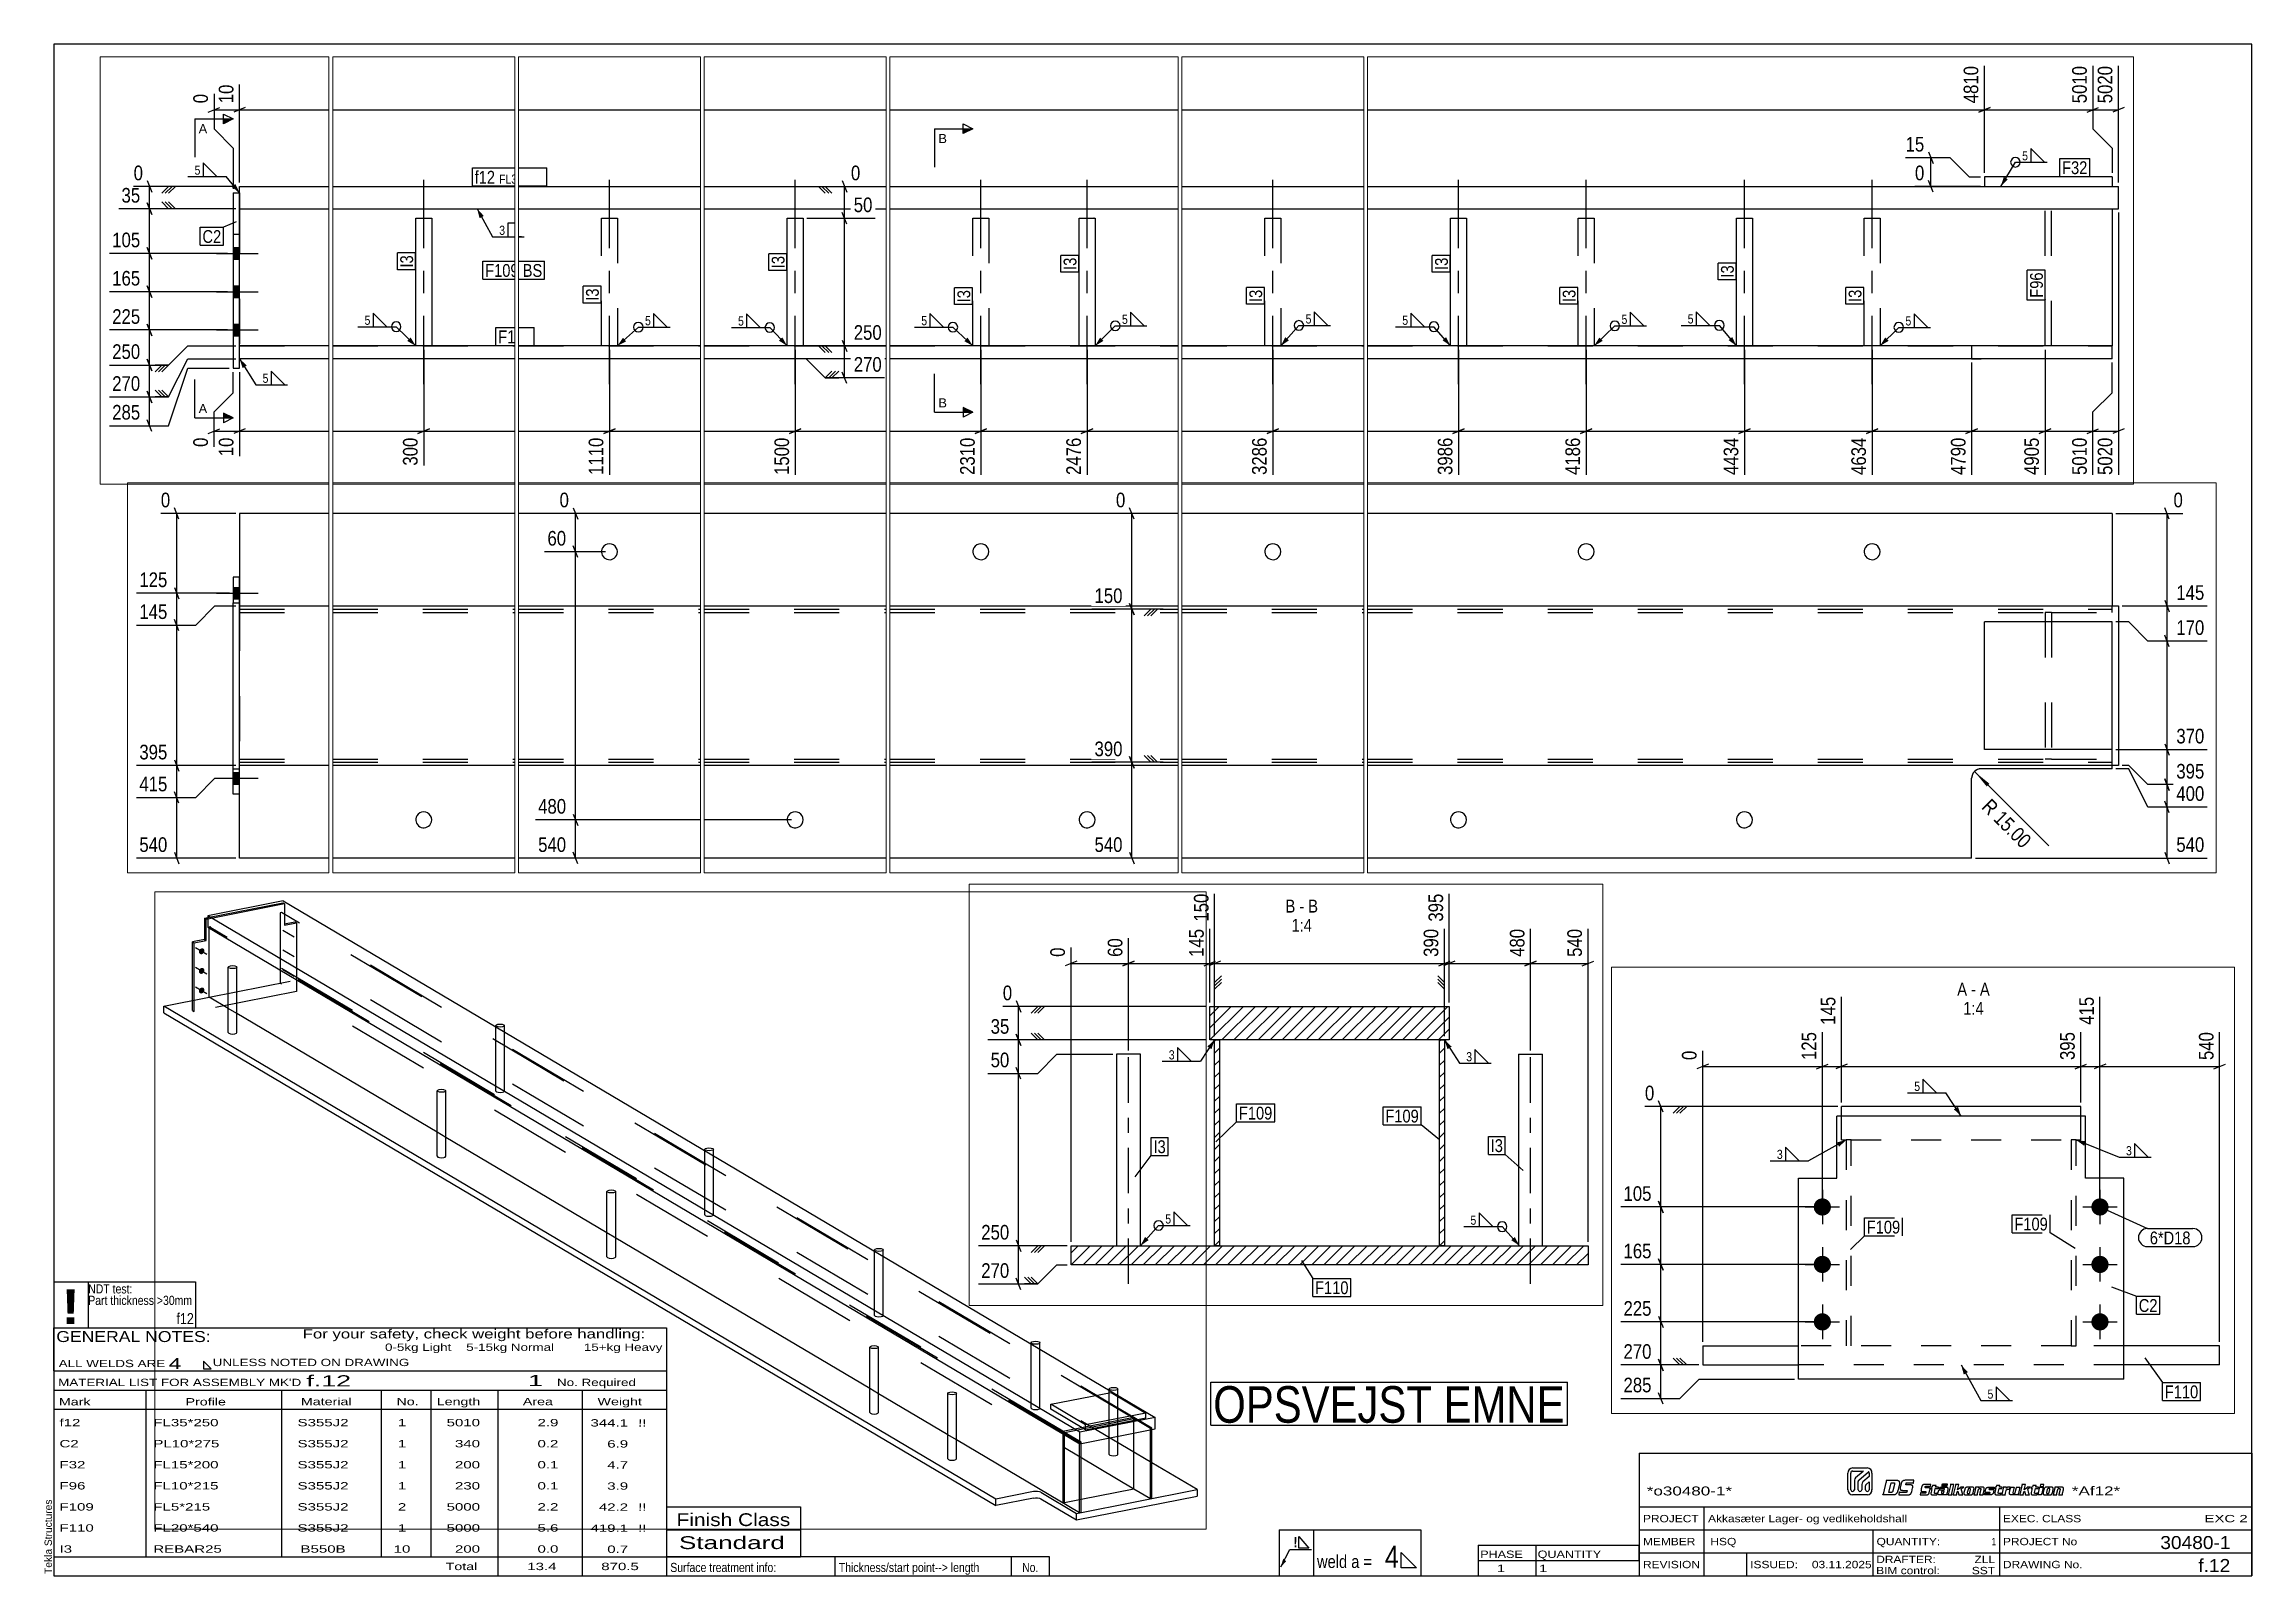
# Paper-space layout 'Layout1' of a CAD drawing. Header units: millimetres. Extents: x 2 to 579, y 5 to 405.
# The model-space entities are those that its viewports show. They can reach past a viewport. Long polylines and large blocks are cut down to what shows.
import ezdxf

# ---------------------------------------------------------------- set-up
doc = ezdxf.new("R2010")
doc.units = ezdxf.units.MM
doc.linetypes.add('DXK_LINE_DOT2', pattern=[3.9198, 1.9599, -1.9599])
doc.linetypes.add('DXK_LINE_DOT3', pattern=[5.9187, 2.979, -0.9799, 0.9799, -0.9799])
for name, color, linetype in [('GRAPHICAL_OBJECTS', 7, 'Continuous'), ('MÅLSÆTNING', 7, 'Continuous'), ('STÅL', 7, 'Continuous'), ('TEKST', 7, 'Continuous')]:
    doc.layers.add(name, color=color, linetype=linetype)
doc.layers.add('Viewport layer', color=7, linetype='Continuous', plot=False)
doc.styles.add('Arial', font='ARIAL.TTF', dxfattribs={"height": 0.2})
doc.styles.add('Arial Black', font='ARIBLK.TTF', dxfattribs={"height": 0.2})
doc.styles.add('Arial Narrow', font='ARIALN.TTF', dxfattribs={"height": 0.2})
doc.styles.add('Arial Narrow Bold', font='ARIALNB.TTF', dxfattribs={"height": 0.2})
doc.styles.add('Arial Rounded MT Bold', font='ARLRDBD.TTF', dxfattribs={"height": 0.2})
doc.styles.add('IDAutomationHC39M', font='IDAUTOMATIONHC39M.TTF', dxfattribs={"height": 0.2})

psp = doc.layouts.get("Layout1")

# ---------------------------------------------------------------- texts
at = {"layer": 'GRAPHICAL_OBJECTS', "color": 7, "linetype": 'Continuous', "style": 'Arial Narrow'}
for s, height, p in [('NDT test:', 2.386, (14, 78.75)), ('Part thickness >30mm', 2.3861, (14, 75.75)), ('f12', 2.863, (37.02, 70.75)), ('4', 5.73, (352.61, 7.11)), ('1', 1.91, (511.03, 13)), ('Surface treatment info:', 2.3861, (166, 6)), ('Thickness/start point--> length', 2.3861, (210, 6)), ('weld a =', 3.34, (334.88, 7.06))]:
    psp.add_text(s, height=height, dxfattribs=at).set_placement(p)
at = {"layer": 'GRAPHICAL_OBJECTS', "color": 2, "linetype": 'Continuous', "style": 'Arial Black'}
psp.add_text('!', height=9.07, dxfattribs=at).set_placement((7, 70.75))
at = {"layer": 'GRAPHICAL_OBJECTS', "color": 7, "linetype": 'Continuous'}
for s, height, style, width, p in [('For your safety, check weight before handling:  ', 2.3861, 'Arial Narrow', 1.6, (70, 67)), ('0-5kg Light    5-15kg Normal        15+kg Heavy', 1.9089, 'Arial Narrow', 1.6, (91.5, 63.75)), ('4', 2.86, 'Arial Narrow', 1.794707, (35, 59)), ('f12', 1.909, 'Arial Narrow', 1.794707, (6.5, 44.06)), ('C2', 1.909, 'Arial Narrow', 1.794707, (6.5, 38.56)), ('FL35*250', 1.909, 'Arial Narrow', 1.794707, (31, 44.06)), ('PL10*275', 1.909, 'Arial Narrow', 1.794707, (31, 38.56)), ('S355J2', 1.909, 'Arial Narrow', 1.794707, (68.66, 44.06)), ('S355J2', 1.909, 'Arial Narrow', 1.794707, (68.66, 38.56)), ('1', 1.91, 'Arial Narrow', 1.794707, (94.86, 44.06)), ('1', 1.91, 'Arial Narrow', 1.794707, (94.86, 38.56)), ('5010', 1.909, 'Arial Narrow', 1.794707, (107.58, 44.06)), ('340', 1.909, 'Arial Narrow', 1.794707, (109.77, 38.56)), ('0.2', 1.909, 'Arial Narrow', 1.794707, (131.32, 38.56)), ('2.9', 1.909, 'Arial Narrow', 1.794707, (131.32, 44.06)), ('344.1', 1.909, 'Arial Narrow', 1.794707, (145.15, 44)), ('6.9', 1.909, 'Arial Narrow', 1.794707, (149.53, 38.5)), ('!!', 1.909, 'Arial Narrow', 1.794707, (157.6, 44)), ('F32', 1.909, 'Arial Narrow', 1.794707, (6.5, 33.06)), ('FL15*200', 1.909, 'Arial Narrow', 1.794707, (31, 33.06)), ('S355J2', 1.909, 'Arial Narrow', 1.794707, (68.66, 33.06)), ('1', 1.91, 'Arial Narrow', 1.794707, (94.86, 33.06)), ('200', 1.909, 'Arial Narrow', 1.794707, (109.77, 33.06)), ('0.1', 1.909, 'Arial Narrow', 1.794707, (131.32, 33.06)), ('4.7', 1.909, 'Arial Narrow', 1.794707, (149.53, 33)), ('F96', 1.909, 'Arial Narrow', 1.794707, (6.5, 27.56)), ('FL10*215', 1.909, 'Arial Narrow', 1.794707, (31, 27.56)), ('S355J2', 1.909, 'Arial Narrow', 1.794707, (68.66, 27.56)), ('1', 1.91, 'Arial Narrow', 1.794707, (94.86, 27.56)), ('230', 1.909, 'Arial Narrow', 1.794707, (109.77, 27.56)), ('0.1', 1.909, 'Arial Narrow', 1.794707, (131.32, 27.56)), ('3.9', 1.909, 'Arial Narrow', 1.794707, (149.53, 27.5)), ('F109', 1.909, 'Arial Narrow', 1.794707, (6.5, 22.06)), ('FL5*215', 1.909, 'Arial Narrow', 1.794707, (31, 22.06)), ('S355J2', 1.909, 'Arial Narrow', 1.794707, (68.66, 22.06)), ('2', 1.91, 'Arial Narrow', 1.794707, (94.86, 22.06)), ('5000', 1.909, 'Arial Narrow', 1.794707, (107.58, 22.06)), ('2.2', 1.909, 'Arial Narrow', 1.794707, (131.32, 22.06)), ('42.2', 1.909, 'Arial Narrow', 1.794707, (147.34, 22)), ('!!', 1.909, 'Arial Narrow', 1.794707, (157.6, 22)), ('*o30480-1*', 2.333, 'IDAutomationHC39M', 1.425378, (421, 26)), ('*Af12*', 2.333, 'IDAutomationHC39M', 1.425378, (532, 26.01)), ('F110', 1.909, 'Arial Narrow', 1.794707, (6.5, 16.56)), ('FL20*540', 1.909, 'Arial Narrow', 1.794707, (31, 16.56)), ('S355J2', 1.909, 'Arial Narrow', 1.794707, (68.66, 16.56)), ('1', 1.91, 'Arial Narrow', 1.794707, (94.86, 16.56)), ('5000', 1.909, 'Arial Narrow', 1.794707, (107.58, 16.56)), ('5.6', 1.909, 'Arial Narrow', 1.794707, (131.32, 16.56)), ('419.1', 1.909, 'Arial Narrow', 1.794707, (145.15, 16.5)), ('!!', 1.909, 'Arial Narrow', 1.794707, (157.6, 16.5)), ('Finish Class', 3.3405, 'Arial Narrow', 1.425378, (167.62, 18)), ('PROJECT', 1.909, 'Arial Narrow', 1.425378, (420, 19)), ('Akkasæter Lager- og vedlikeholdshall', 1.9089, 'Arial Narrow', 1.425378, (437, 19)), ('EXEC. CLASS', 1.9089, 'Arial Narrow', 1.425378, (514, 19)), ('EXC 2', 1.909, 'Arial Narrow', 1.780292, (566.64, 19)), ('I3', 1.909, 'Arial Narrow', 1.794707, (6.5, 11.06)), ('REBAR25', 1.909, 'Arial Narrow', 1.794707, (31, 11.06)), ('B550B', 1.909, 'Arial Narrow', 1.794707, (69.43, 11.06)), ('10', 1.909, 'Arial Narrow', 1.794707, (93.76, 11.06)), ('200', 1.909, 'Arial Narrow', 1.794707, (109.77, 11.06)), ('0.0', 1.909, 'Arial Narrow', 1.794707, (131.32, 11.06)), ('0.7', 1.909, 'Arial Narrow', 1.794707, (149.53, 11)), ('Standard', 3.34, 'Arial Narrow', 1.780292, (168.26, 12)), ('MEMBER', 1.909, 'Arial Narrow', 1.425378, (420, 13)), ('HSQ', 1.909, 'Arial Narrow', 1.42538, (437.61, 13)), ('QUANTITY:', 1.909, 'Arial Narrow', 1.425378, (481, 13)), ('PROJECT No', 1.909, 'Arial Narrow', 1.425378, (514, 13)), ('30480-1', 3.397, 'Arial Rounded MT Bold', 1.1, (555.09, 12)), ('Total', 1.909, 'Arial Narrow', 1.7, (107.33, 6.5)), ('13.4', 1.909, 'Arial Narrow', 1.794707, (128.64, 6.5)), ('870.5', 1.909, 'Arial Narrow', 1.794707, (147.96, 6.5)), ('1', 1.91, 'Arial Narrow', 1.794707, (381.82, 6)), ('1', 1.91, 'Arial Narrow', 1.794707, (392.86, 6)), ('REVISION', 1.909, 'Arial Narrow', 1.425378, (420, 7)), ('ISSUED:', 1.909, 'Arial Narrow', 1.425378, (448, 7)), ('03.11.2025', 1.909, 'Arial Narrow', 1.425378, (464.11, 7)), ('DRAFTER:', 1.909, 'Arial Narrow', 1.425378, (480.91, 8.35)), ('BIM control:', 1.9089, 'Arial Narrow', 1.425378, (480.9, 5.44)), ('SST', 1.909, 'Arial Narrow', 1.425378, (505.88, 5.43)), ('ZLL', 1.909, 'Arial Narrow', 1.425378, (506.58, 8.35)), ('DRAWING No.', 1.9089, 'Arial Narrow', 1.425378, (514, 7)), ('f.12', 3.397, 'Arial Rounded MT Bold', 1.1, (565.03, 6))]:
    psp.add_text(s, height=height, dxfattribs=dict(at, style=style, width=width)).set_placement(p)
at = {"layer": 'GRAPHICAL_OBJECTS', "color": 7}
for s, height, style, width, p in [('GENERAL NOTES:', 2.8633, 'Arial Narrow', 1.4, (5.65, 66.06)), ('ALL WELDS ARE', 1.9089, 'Arial Narrow', 1.6, (6.29, 59.5)), ('UNLESS NOTED ON DRAWING', 1.9089, 'Arial Narrow', 1.6, (46.52, 59.78)), ("MATERIAL LIST FOR ASSEMBLY MK'D", 1.9089, 'Arial Narrow', 1.6, (6.15, 54.56)), ('f.12', 2.912, 'Arial Rounded MT Bold', 1.794707, (70.97, 54.47)), ('1', 2.91, 'Arial Rounded MT Bold', 1.794707, (128.86, 54.56)), ('No. Required', 1.9089, 'Arial Narrow', 1.6, (136.41, 54.56)), ('Mark', 1.909, 'Arial Narrow', 1.7, (6.34, 49.5)), ('Profile', 1.909, 'Arial Narrow', 1.7, (39.41, 49.5)), ('Material', 1.909, 'Arial Narrow', 1.7, (69.54, 49.56)), ('No.', 1.909, 'Arial Narrow', 1.7, (94.5, 49.56)), ('Length', 1.909, 'Arial Narrow', 1.7, (105, 49.56)), ('Area', 1.909, 'Arial Narrow', 1.7, (127.5, 49.56)), ('Weight', 1.909, 'Arial Narrow', 1.7, (147, 49.56)), ('PHASE', 1.909, 'Arial Narrow', 1.5, (377.5, 9.69)), ('QUANTITY', 1.909, 'Arial Narrow', 1.5, (392.5, 9.69))]:
    psp.add_text(s, height=height, dxfattribs=dict(at, style=style, width=width)).set_placement(p)
at = {"layer": 'GRAPHICAL_OBJECTS', "color": 174, "linetype": 'Continuous', "style": 'Arial'}
psp.add_text('Tekla Structures', height=1.9102, rotation=90, dxfattribs=at).set_placement((4.5, 5.5))
at = {"layer": 'GRAPHICAL_OBJECTS', "color": 2, "linetype": 'Continuous', "style": 'Arial Narrow Bold', "width": 0.99921}
psp.add_text('!', height=2.73, dxfattribs=at).set_placement((328.73, 12.42))
at = {"layer": 'GRAPHICAL_OBJECTS', "color": 7, "style": 'Arial Narrow'}
psp.add_text('No.', height=2.386, dxfattribs=at).set_placement((257.87, 6))

msp = doc.modelspace()

# ---------------------------------------------------------------- hatches: boundary and pattern name
at = {"layer": 'MÅLSÆTNING', "linetype": 'Continuous'}
msp.add_hatch(color=7, dxfattribs=at).paths.add_polyline_path([(18539.9, 135.7), (18520.8, 159), (18544.2, 139.9)])
at = {"layer": 'STÅL', "linetype": 'Continuous'}
for points in [[(33386.1, 1663.6), (33387.2, 1665.1), (33388.6, 1666.4), (33390, 1667.4), (33391.6, 1668.1), (33393.3, 1668.4), (33394.9, 1668.4), (33396.3, 1668), (33397.7, 1667.2), (33398.8, 1666.1), (33399.6, 1664.7), (33400.1, 1663.1), (33400.2, 1661.4), (33400.1, 1659.6), (33399.6, 1657.8), (33398.7, 1656.1), (33397.7, 1654.6), (33396.3, 1653.3), (33394.8, 1652.3), (33393.2, 1651.6), (33391.6, 1651.3), (33390, 1651.4), (33388.5, 1651.8), (33387.2, 1652.6), (33386.1, 1653.7), (33385.3, 1655), (33384.8, 1656.6), (33384.6, 1658.3), (33384.8, 1660.1), (33385.3, 1661.9)], [(33386.1, 1607.2), (33387.2, 1608.8), (33388.6, 1610.1), (33390, 1611.1), (33391.6, 1611.7), (33393.3, 1612.1), (33394.9, 1612), (33396.3, 1611.6), (33397.7, 1610.8), (33398.8, 1609.7), (33399.6, 1608.3), (33400.1, 1606.7), (33400.2, 1605), (33400.1, 1603.2), (33399.6, 1601.5), (33398.7, 1599.8), (33397.7, 1598.2), (33396.3, 1596.9), (33394.8, 1595.9), (33393.2, 1595.2), (33391.6, 1594.9), (33390, 1595), (33388.5, 1595.4), (33387.2, 1596.2), (33386.1, 1597.3), (33385.3, 1598.7), (33384.8, 1600.2), (33384.6, 1602), (33384.8, 1603.8), (33385.3, 1605.5)], [(33386.1, 1550.8), (33387.2, 1552.4), (33388.6, 1553.7), (33390, 1554.7), (33391.6, 1555.4), (33393.3, 1555.7), (33394.9, 1555.6), (33396.3, 1555.2), (33397.7, 1554.4), (33398.8, 1553.3), (33399.6, 1552), (33400.1, 1550.4), (33400.2, 1548.6), (33400.1, 1546.8), (33399.6, 1545.1), (33398.7, 1543.4), (33397.7, 1541.8), (33396.3, 1540.6), (33394.8, 1539.5), (33393.2, 1538.9), (33391.6, 1538.5), (33390, 1538.6), (33388.5, 1539), (33387.2, 1539.8), (33386.1, 1540.9), (33385.3, 1542.3), (33384.8, 1543.9), (33384.6, 1545.6), (33384.8, 1547.4), (33385.3, 1549.2)], [(13726.4, 447.4), (13726.4, 429.4), (13736.4, 429.4), (13736.4, 447.4)], [(13726.4, 447.4), (13726.4, 429.4), (13736.4, 429.4), (13736.4, 447.4)], [(13726.4, 447.4), (13726.4, 429.4), (13736.4, 429.4), (13736.4, 447.4)], [(218.3, 352.6), (218.3, 370.6), (208.3, 370.6), (208.3, 352.6)], [(218.3, 352.6), (218.3, 370.6), (208.3, 370.6), (208.3, 352.6)], [(218.3, 292.6), (218.3, 310.6), (208.3, 310.6), (208.3, 292.6)], [(218.3, 292.6), (218.3, 310.6), (208.3, 310.6), (208.3, 292.6)], [(218.3, 232.6), (218.3, 250.6), (208.3, 250.6), (208.3, 232.6)], [(218.3, 232.6), (218.3, 250.6), (208.3, 250.6), (208.3, 232.6)], [(24815.7, 215.6, -1), (24797.7, 215.6, -1)], [(25105.7, 215.6, -1), (25087.7, 215.6, -1)], [(24815.7, 155.6, -1), (24797.7, 155.6, -1)], [(25105.7, 155.6, -1), (25087.7, 155.6, -1)], [(13726.4, 157.4), (13726.4, 139.4), (13736.4, 139.4), (13736.4, 157.4)], [(13726.4, 157.4), (13726.4, 139.4), (13736.4, 139.4), (13736.4, 157.4)], [(13726.4, 157.4), (13726.4, 139.4), (13736.4, 139.4), (13736.4, 157.4)], [(24815.7, 95.6, -1), (24797.7, 95.6, -1)], [(25105.7, 95.6, -1), (25087.7, 95.6, -1)]]:
    msp.add_hatch(color=96, dxfattribs=at).paths.add_polyline_path(points)
h = msp.add_hatch(dxfattribs=at)
h.set_pattern_fill('', scale=2.8, style=0, pattern_type=0)
h.set_pattern_definition([(45, (42191.404, 277.624), (-6.28618, 6.28618), [])])
h.paths.add_polyline_path([(42191.4, 312.6), (42191.4, 277.6), (42441.4, 277.6), (42441.4, 312.6)])
h = msp.add_hatch(dxfattribs=at)
h.set_pattern_fill('', scale=2.8, style=0, pattern_type=0)
h.set_pattern_definition([(45, (42196.41, 62.624), (-6.28618, 6.28618), [])])
h.paths.add_polyline_path([(42196.4, 277.6), (42196.4, 62.6), (42201.4, 62.6), (42201.4, 277.6)])
h = msp.add_hatch(dxfattribs=at)
h.set_pattern_fill('', scale=2.8, style=0, pattern_type=0)
h.set_pattern_definition([(45, (42431.404, 62.624), (-6.28618, 6.28618), [])])
h.paths.add_polyline_path([(42431.4, 277.6), (42431.4, 62.6), (42436.4, 62.6), (42436.4, 277.6)])
h = msp.add_hatch(dxfattribs=at)
h.set_pattern_fill('', scale=2.8, style=0, pattern_type=0)
h.set_pattern_definition([(45, (42046.404, 42.624), (-6.28618, 6.28618), [])])
h.paths.add_polyline_path([(42046.4, 62.6), (42046.4, 42.6), (42586.4, 42.6), (42586.4, 62.6)])
at = {"layer": 'TEKST', "linetype": 'Continuous'}
for color, points in [(30, [(193.3, 564.8), (193.3, 572.3), (208.3, 572.3)]), (30, [(2490.8, 549.4), (2490.8, 556.9), (2505.8, 556.9)]), (3, [(211.7, 470.5), (218.3, 456.6), (205.9, 465.8)]), (3, [(5055, 477.5), (5044.1, 466.6), (5048.6, 481.4)]), (3, [(596.3, 416.6), (592.4, 431.6), (602.9, 420.2)]), (3, [(596.3, 416.6), (592.4, 431.6), (602.9, 420.2)]), (3, [(24948.3, 320.3), (24951.7, 310.6), (24944.1, 317.6)]), (3, [(24821.8, 283), (24831.7, 285.6), (24824.2, 278.6)]), (3, [(25080.1, 279.6), (25071.7, 285.6), (25082, 284.2)]), (3, [(42188.8, 270.7), (42196.4, 277.6), (42193, 267.9)]), (3, [(42439.7, 267.9), (42436.4, 277.6), (42443.9, 270.6)]), (3, [(488.2, 229.8), (496.2, 216.6), (482.9, 224.4)]), (3, [(1344.5, 223.8), (1330.8, 216.6), (1339.5, 229.4)]), (3, [(1688.6, 230), (1696.2, 216.6), (1683.2, 224.9)]), (3, [(2497.5, 229.6), (2505.8, 216.6), (2492.3, 224.1)]), (3, [(2710.5, 224.5), (2697.2, 216.6), (2705.2, 229.8)]), (3, [(3519.6, 225.3), (3506.8, 216.6), (3513.9, 230.3)]), (3, [(4174.9, 230.4), (4181.8, 216.6), (4169.2, 225.5)]), (3, [(4420.2, 224.4), (4406.8, 216.6), (4415, 229.7)]), (3, [(4623.1, 230.5), (4629.8, 216.6), (4617.4, 225.7)]), (3, [(4868.1, 224.5), (4854.8, 216.6), (4862.8, 229.8)]), (3, [(223.1, 181.9), (218.3, 196.6), (229.5, 185.9)]), (30, [(2490.8, 112.7), (2490.8, 120.2), (2505.8, 112.7)]), (30, [(193.3, 103.8), (193.3, 111.3), (208.3, 103.8)]), (3, [(42127.4, 68.4), (42118.9, 62.6), (42123.7, 71.7)]), (3, [(42509.9, 71.7), (42514.7, 62.6), (42506.2, 68.4)]), (3, [(24954.4, 40.6), (24951.7, 50.6), (24958.7, 43)])]:
    msp.add_hatch(color=color, dxfattribs=at).paths.add_polyline_path(points)

# ---------------------------------------------------------------- linework, layer by layer
at = {"layer": 'MÅLSÆTNING', "color": 7, "linetype": 'Continuous'}
for p, q in [((5018.3, 487.6), (5018.3, 655.3)), ((5018.3, 487.6), (5018.3, 655.3)), ((5188.3, 655.3), (5188.3, 556.6)), ((5228.3, 472.6), (5228.3, 655.3)), ((218.3, 472.6), (218.3, 626)), ((218.3, 472.6), (218.3, 626)), ((178.3, 611.4), (178.3, 556.6)), ((169.3, 583), (187.3, 590.2)), ((178.3, 586.6), (218.3, 586.6)), ((227.3, 590.2), (209.3, 583)), ((227.3, 590.2), (209.3, 583)), ((218.3, 586.6), (5018.3, 586.6)), ((5027.3, 590.2), (5009.3, 583)), ((5009.3, 583), (5027.3, 590.2)), ((5179.3, 583), (5197.3, 590.2)), ((5188.3, 586.6), (5228.3, 586.6)), ((5237.3, 590.2), (5219.3, 583)), ((178.3, 556.6), (208.3, 526.6)), ((5188.3, 556.6), (5218.3, 526.6)), ((5188.3, 556.6), (5218.3, 526.6)), ((13730.4, 563.4), (13613.1, 563.4)), ((13641.5, 554.4), (13634.3, 572.4)), ((14874.8, 563.4), (14758.3, 563.4)), ((14779.5, 572.4), (14786.7, 554.4)), ((14783.1, 503.4), (14783.1, 563.4)), ((16322.1, 563.4), (16248.1, 563.4)), ((16276.5, 554.4), (16269.3, 572.4)), ((18742.4, 563.4), (18847.3, 563.4)), ((18826.1, 554.4), (18818.9, 572.4)), ((208.3, 526.6), (208.3, 462.6)), ((4894.8, 511.6), (4964.3, 511.6)), ((4930.7, 520.6), (4937.9, 502.6)), ((4934.3, 466.6), (4934.3, 511.6)), ((4964.3, 511.6), (4994.3, 481.6)), ((5218.3, 526.6), (5218.3, 487.6)), ((5218.3, 526.6), (5218.3, 487.6)), ((14786.7, 494.4), (14779.5, 512.4)), ((14786.7, 494.4), (14779.5, 512.4)), ((14830.4, 503.4), (14734.9, 503.4)), ((14830.4, 503.4), (14734.9, 503.4)), ((107.2, 466.6), (96.7, 456.1)), ((117.7, 466.6), (96.7, 466.6)), ((112.5, 466.6), (102, 456.1)), ((117.7, 466.6), (107.2, 456.1)), ((1733.4, 466.6), (1810.7, 466.6)), ((1745.4, 466.6), (1755.9, 456.1)), ((1745.4, 466.6), (1766.4, 466.6)), ((1750.7, 466.6), (1761.2, 456.1)), ((1755.9, 466.6), (1766.4, 456.1)), ((1782.3, 475.6), (1789.5, 457.6)), ((1785.9, 416.6), (1785.9, 466.6)), ((5012.3, 466.6), (4909.5, 466.6)), ((4937.9, 457.6), (4930.7, 475.6)), ((4994.3, 481.6), (5012.3, 481.6)), ((73.6, 440.6), (80.8, 422.6)), ((107.2, 431.6), (96.7, 442.1)), ((107.2, 431.6), (96.7, 442.1)), ((112.5, 431.6), (102, 442.1)), ((112.5, 431.6), (102, 442.1)), ((117.7, 431.6), (107.2, 442.1)), ((117.7, 431.6), (107.2, 442.1)), ((13720.4, 438.4), (13575.1, 438.4)), ((13634.3, 447.4), (13641.5, 429.4)), ((13637.9, 388.4), (13637.9, 438.4)), ((212.3, 431.6), (29, 431.6)), ((77.2, 361.6), (77.2, 431.6)), ((117.7, 431.6), (96.7, 431.6)), ((117.7, 431.6), (96.7, 431.6)), ((1727.2, 416.6), (1834.1, 416.6)), ((1727.2, 416.6), (1834.1, 416.6)), ((1789.5, 407.6), (1782.3, 425.6)), ((1789.5, 407.6), (1782.3, 425.6)), ((1785.9, 216.6), (1785.9, 416.6)), ((5228.3, 425.6), (5228.3, 14.4)), ((13667.9, 388.4), (13697.9, 418.4)), ((13667.9, 388.4), (13697.9, 418.4)), ((13697.9, 418.4), (13730.4, 418.4)), ((13697.9, 418.4), (13730.4, 418.4)), ((16276.5, 404.4), (16269.3, 422.4)), ((18752.4, 418.4), (18885.3, 418.4)), ((18818.9, 427.4), (18826.1, 409.4)), ((18822.5, 363.4), (18822.5, 418.4)), ((24826.7, 324.6), (24826.7, 435.1)), ((25096.7, 219.6), (25096.7, 435.1)), ((25096.7, 219.6), (25096.7, 435.1)), ((42196.4, 281.6), (42196.4, 430.3)), ((42441.4, 316.6), (42441.4, 430.3)), ((13641.5, 379.4), (13634.3, 397.4)), ((13641.5, 379.4), (13634.3, 397.4)), ((16322.1, 413.4), (16210.1, 413.4)), ((16272.9, 173.4), (16272.9, 413.4)), ((16302.9, 413.4), (16292.4, 402.9)), ((16313.4, 413.4), (16292.4, 413.4)), ((16302.9, 413.4), (16292.4, 402.9)), ((16313.4, 413.4), (16292.4, 413.4)), ((16308.2, 413.4), (16297.7, 402.9)), ((16308.2, 413.4), (16297.7, 402.9)), ((16313.4, 413.4), (16302.9, 402.9)), ((16313.4, 413.4), (16302.9, 402.9)), ((18762.5, 393.4), (18742.4, 393.4)), ((18762.5, 393.4), (18742.4, 393.4)), ((18792.5, 363.4), (18762.5, 393.4)), ((18792.5, 363.4), (18762.5, 393.4)), ((24806.7, 219.6), (24806.7, 398.3)), ((25076.7, 324.6), (25076.7, 398.3)), ((25221.7, 74.6), (25221.7, 398.3)), ((42191.4, 316.6), (42191.4, 393.5)), ((42436.4, 281.6), (42436.4, 393.5)), ((42526.4, 266.6), (42526.4, 393.5)), ((42586.4, 66.6), (42586.4, 393.5)), ((80.8, 352.6), (73.6, 370.6)), ((73.6, 370.6), (80.8, 352.6)), ((13575.1, 388.4), (13667.9, 388.4)), ((13575.1, 388.4), (13667.9, 388.4)), ((18826.1, 354.4), (18818.9, 372.4)), ((18826.1, 354.4), (18818.9, 372.4)), ((24681.7, 74.6), (24681.7, 378.8)), ((42046.4, 66.6), (42046.4, 374)), ((42106.4, 266.6), (42106.4, 383.8)), ((42106.4, 266.6), (42106.4, 383.8)), ((199.3, 361.6), (14.4, 361.6)), ((199.3, 361.6), (14.4, 361.6)), ((77.2, 301.6), (77.2, 361.6)), ((18885.3, 363.4), (18792.5, 363.4)), ((18885.3, 363.4), (18792.5, 363.4)), ((18822.5, 193.4), (18822.5, 363.4)), ((24687.7, 364.7), (24675.7, 359.9)), ((24681.7, 362.3), (24806.7, 362.3)), ((24800.7, 359.9), (24812.7, 364.7)), ((24832.7, 364.7), (24820.7, 359.9)), ((24832.7, 364.7), (24820.7, 359.9)), ((24826.7, 362.3), (25076.7, 362.3)), ((25070.7, 359.9), (25082.7, 364.7)), ((25102.7, 364.7), (25090.7, 359.9)), ((25102.7, 364.7), (25090.7, 359.9)), ((25096.7, 362.3), (25221.7, 362.3)), ((25215.7, 359.9), (25227.7, 364.7)), ((42052.4, 359.9), (42040.4, 355.1)), ((42046.4, 357.5), (42106.4, 357.5)), ((42112.4, 359.9), (42100.4, 355.1)), ((42100.4, 355.1), (42112.4, 359.9)), ((42106.4, 357.5), (42191.4, 357.5)), ((42185.4, 355.1), (42197.4, 359.9)), ((42185.4, 355.1), (42197.4, 359.9)), ((42202.4, 359.9), (42190.4, 355.1)), ((42202.4, 359.9), (42190.4, 355.1)), ((42191.4, 357.5), (42196.4, 357.5)), ((42196.4, 357.5), (42436.4, 357.5)), ((42430.4, 355.1), (42442.4, 359.9)), ((42430.4, 355.1), (42442.4, 359.9)), ((42447.4, 359.9), (42435.4, 355.1)), ((42436.4, 357.5), (42441.4, 357.5)), ((42520.4, 355.1), (42532.4, 359.9)), ((42580.4, 355.1), (42592.4, 359.9)), ((24640.4, 314.6), (24635.6, 326.6)), ((42196.4, 337.5), (42203.4, 344.5)), ((42196.4, 330.5), (42196.4, 344.5)), ((42196.4, 337.5), (42203.4, 344.5)), ((42196.4, 330.5), (42196.4, 344.5)), ((42196.4, 334), (42203.4, 341)), ((42196.4, 334), (42203.4, 341)), ((42196.4, 330.5), (42203.4, 337.5)), ((42196.4, 330.5), (42203.4, 337.5)), ((42436.4, 337.5), (42429.4, 344.5)), ((42436.4, 337.5), (42429.4, 344.5)), ((42436.4, 334), (42429.4, 341)), ((42436.4, 334), (42429.4, 341)), ((42436.4, 330.5), (42429.4, 337.5)), ((42436.4, 330.5), (42429.4, 337.5)), ((42436.4, 330.5), (42436.4, 344.5)), ((42436.4, 330.5), (42436.4, 344.5)), ((199.3, 301.6), (14.4, 301.6)), ((199.3, 301.6), (14.4, 301.6)), ((80.8, 292.6), (73.6, 310.6)), ((73.6, 310.6), (80.8, 292.6)), ((77.2, 241.6), (77.2, 301.6)), ((24822.7, 320.6), (24621.4, 320.6)), ((24638, 215.6), (24638, 320.6)), ((24658, 320.6), (24651, 313.6)), ((24665, 320.6), (24651, 320.6)), ((24661.5, 320.6), (24654.5, 313.6)), ((24665, 320.6), (24658, 313.6)), ((42187.4, 312.6), (41975.1, 312.6)), ((41989.2, 318.6), (41994, 306.6)), ((41991.6, 277.6), (41991.6, 312.6)), ((42011.6, 312.6), (42004.6, 305.6)), ((42018.6, 312.6), (42004.6, 312.6)), ((42015.1, 312.6), (42008.1, 305.6)), ((42018.6, 312.6), (42011.6, 305.6)), ((42187.4, 277.6), (41959.5, 277.6)), ((42187.4, 277.6), (41959.5, 277.6)), ((41994, 271.6), (41989.2, 283.6)), ((41989.2, 283.6), (41994, 271.6)), ((41991.6, 242.6), (41991.6, 277.6)), ((42011.6, 277.6), (42004.6, 284.6)), ((42011.6, 277.6), (42004.6, 284.6)), ((42018.6, 277.6), (42004.6, 277.6)), ((42018.6, 277.6), (42004.6, 277.6)), ((42015.1, 277.6), (42008.1, 284.6)), ((42015.1, 277.6), (42008.1, 284.6)), ((42018.6, 277.6), (42011.6, 284.6)), ((42018.6, 277.6), (42011.6, 284.6)), ((42011.6, 242.6), (42031.6, 262.6)), ((42011.6, 242.6), (42031.6, 262.6)), ((42031.6, 262.6), (42089.9, 262.6)), ((42031.6, 262.6), (42089.9, 262.6)), ((199.3, 241.6), (14.4, 241.6)), ((199.3, 241.6), (14.4, 241.6)), ((80.8, 232.6), (73.6, 250.6)), ((73.6, 250.6), (80.8, 232.6)), ((77.2, 186.6), (77.2, 241.6)), ((41959.5, 242.6), (42011.6, 242.6)), ((41959.5, 242.6), (42011.6, 242.6)), ((41994, 236.6), (41989.2, 248.6)), ((41994, 236.6), (41989.2, 248.6)), ((41991.6, 62.6), (41991.6, 242.6)), ((107.2, 186.6), (137.2, 216.6)), ((107.2, 186.6), (137.2, 216.6)), ((137.2, 216.6), (212.3, 216.6)), ((137.2, 216.6), (212.3, 216.6)), ((508.7, 210.6), (508.7, 29)), ((508.7, 210.6), (508.7, 29)), ((1318.3, 210.6), (1318.3, 14.4)), ((1318.3, 210.6), (1318.3, 14.4)), ((1708.7, 210.6), (1708.7, 14.4)), ((1708.7, 210.6), (1708.7, 14.4)), ((1733.4, 216.6), (1848.7, 216.6)), ((1733.4, 216.6), (1848.7, 216.6)), ((1745.4, 216.6), (1755.9, 206.1)), ((1745.4, 216.6), (1766.4, 216.6)), ((1745.4, 216.6), (1755.9, 206.1)), ((1745.4, 216.6), (1766.4, 216.6)), ((1750.7, 216.6), (1761.2, 206.1)), ((1750.7, 216.6), (1761.2, 206.1)), ((1755.9, 216.6), (1766.4, 206.1)), ((1755.9, 216.6), (1766.4, 206.1)), ((1782.3, 225.6), (1789.5, 207.6)), ((1782.3, 225.6), (1789.5, 207.6)), ((1785.9, 166.6), (1785.9, 216.6)), ((2518.3, 210.6), (2518.3, 14.4)), ((2518.3, 210.6), (2518.3, 14.4)), ((2684.7, 210.6), (2684.7, 14.4)), ((2684.7, 210.6), (2684.7, 14.4)), ((3494.3, 210.6), (3494.3, 14.4)), ((3494.3, 210.6), (3494.3, 14.4)), ((4194.3, 210.6), (4194.3, 14.4)), ((4194.3, 210.6), (4194.3, 14.4)), ((4394.3, 210.6), (4394.3, 14.4)), ((4394.3, 210.6), (4394.3, 14.4)), ((4642.3, 210.6), (4642.3, 14.4)), ((4642.3, 210.6), (4642.3, 14.4)), ((4842.3, 210.6), (4842.3, 14.4)), ((4842.3, 210.6), (4842.3, 14.4)), ((5113.3, 210.6), (5113.3, 14.4)), ((5113.3, 210.6), (5113.3, 14.4)), ((24802.7, 215.6), (24596.1, 215.6)), ((24802.7, 215.6), (24596.1, 215.6)), ((24635.6, 221.6), (24640.4, 209.6)), ((24640.4, 209.6), (24635.6, 221.6)), ((14.4, 186.6), (107.2, 186.6)), ((14.4, 186.6), (107.2, 186.6)), ((80.8, 177.6), (73.6, 195.6)), ((73.6, 195.6), (80.8, 177.6)), ((77.2, 136.6), (77.2, 186.6)), ((96.7, 186.6), (86.2, 176.1)), ((107.2, 186.6), (86.2, 186.6)), ((96.7, 186.6), (86.2, 176.1)), ((107.2, 186.6), (86.2, 186.6)), ((102, 186.6), (91.5, 176.1)), ((102, 186.6), (91.5, 176.1)), ((107.2, 186.6), (96.7, 176.1)), ((107.2, 186.6), (96.7, 176.1)), ((107.2, 136.6), (137.2, 196.6)), ((107.2, 136.6), (137.2, 196.6)), ((137.2, 196.6), (212.3, 196.6)), ((137.2, 196.6), (212.3, 196.6)), ((1725.9, 196.6), (1724.5, 196.6)), ((1755.9, 166.6), (1725.9, 196.6)), ((4998.3, 190.6), (4998.3, 14.4)), ((4998.3, 190.6), (4998.3, 14.4)), ((5218.3, 143.1), (5218.3, 190.6)), ((5218.3, 143.1), (5218.3, 190.6)), ((18742.4, 193.4), (18885.3, 193.4)), ((18742.4, 193.4), (18885.3, 193.4)), ((18818.9, 202.4), (18826.1, 184.4)), ((18818.9, 202.4), (18826.1, 184.4)), ((18822.5, 138.4), (18822.5, 193.4)), ((107.2, 91.6), (137.2, 181.6)), ((137.2, 181.6), (202.3, 181.6)), ((208.3, 143.1), (208.3, 175.6)), ((218.3, 175.6), (218.3, 43.7)), ((218.3, 175.6), (218.3, 43.7)), ((1755.9, 166.6), (1766.4, 177.1)), ((1848.7, 166.6), (1755.9, 166.6)), ((1755.9, 166.6), (1776.9, 166.6)), ((1761.2, 166.6), (1771.7, 177.1)), ((1766.4, 166.6), (1776.9, 177.1)), ((1789.5, 157.6), (1782.3, 175.6)), ((13730.4, 168.4), (13575.1, 168.4)), ((13634.3, 177.4), (13641.5, 159.4)), ((13637.9, 118.4), (13637.9, 168.4)), ((16322.1, 173.4), (16210.1, 173.4)), ((16322.1, 173.4), (16210.1, 173.4)), ((16269.3, 182.4), (16276.5, 164.4)), ((16276.5, 164.4), (16269.3, 182.4)), ((16272.9, 23.4), (16272.9, 173.4)), ((16302.9, 173.4), (16292.4, 183.9)), ((16302.9, 173.4), (16292.4, 183.9)), ((16313.4, 173.4), (16292.4, 173.4)), ((16313.4, 173.4), (16292.4, 173.4)), ((16308.2, 173.4), (16297.7, 183.9)), ((16308.2, 173.4), (16297.7, 183.9)), ((16313.4, 173.4), (16302.9, 183.9)), ((16313.4, 173.4), (16302.9, 183.9)), ((18762.5, 163.4), (18742.4, 163.4)), ((18762.5, 163.4), (18742.4, 163.4)), ((18762.5, 168.4), (18752.4, 168.4)), ((18762.5, 168.4), (18752.4, 168.4)), ((18792.5, 138.4), (18762.5, 168.4)), ((18792.5, 138.4), (18762.5, 168.4)), ((18792.5, 103.4), (18762.5, 163.4)), ((18792.5, 103.4), (18762.5, 163.4)), ((24640.4, 149.6), (24635.6, 161.6)), ((80.8, 127.6), (73.6, 145.6)), ((73.6, 145.6), (80.8, 127.6)), ((96.7, 136.6), (86.2, 147.1)), ((96.7, 136.6), (86.2, 147.1)), ((102, 136.6), (91.5, 147.1)), ((102, 136.6), (91.5, 147.1)), ((107.2, 136.6), (96.7, 147.1)), ((107.2, 136.6), (96.7, 147.1)), ((178.3, 113.1), (208.3, 143.1)), ((5188.3, 113.1), (5218.3, 143.1)), ((5188.3, 113.1), (5218.3, 143.1)), ((13667.9, 118.4), (13697.9, 148.4)), ((13667.9, 118.4), (13697.9, 148.4)), ((13697.9, 148.4), (13720.4, 148.4)), ((13697.9, 148.4), (13720.4, 148.4)), ((18520.8, 159), (18637.2, 42.6)), ((18885.3, 138.4), (18792.5, 138.4)), ((18885.3, 138.4), (18792.5, 138.4)), ((18826.1, 129.4), (18818.9, 147.4)), ((18818.9, 147.4), (18826.1, 129.4)), ((18822.5, 103.4), (18822.5, 138.4)), ((24802.7, 155.6), (24596.1, 155.6)), ((24638, 95.6), (24638, 155.6)), ((14.4, 136.6), (107.2, 136.6)), ((14.4, 136.6), (107.2, 136.6)), ((77.2, 91.6), (77.2, 136.6)), ((107.2, 136.6), (86.2, 136.6)), ((107.2, 136.6), (86.2, 136.6)), ((13575.1, 118.4), (13667.9, 118.4)), ((13575.1, 118.4), (13667.9, 118.4)), ((13641.5, 109.4), (13634.3, 127.4)), ((13641.5, 109.4), (13634.3, 127.4)), ((13637.9, 23.4), (13637.9, 118.4)), ((80.8, 82.6), (73.6, 100.6)), ((178.3, 58.3), (178.3, 113.1)), ((5188.3, 14.4), (5188.3, 113.1)), ((14779.5, 92.4), (14786.7, 74.4)), ((18885.3, 103.4), (18792.5, 103.4)), ((18885.3, 103.4), (18792.5, 103.4)), ((18826.1, 94.4), (18818.9, 112.4)), ((18826.1, 94.4), (18818.9, 112.4)), ((18822.5, 23.4), (18822.5, 103.4)), ((24802.7, 95.6), (24596.1, 95.6)), ((24802.7, 95.6), (24596.1, 95.6)), ((24635.6, 101.6), (24640.4, 89.6)), ((24635.6, 101.6), (24640.4, 89.6)), ((14.4, 91.6), (107.2, 91.6)), ((169.3, 79.5), (187.3, 86.7)), ((178.3, 83.1), (218.3, 83.1)), ((227.3, 86.7), (209.3, 79.5)), ((227.3, 86.7), (209.3, 79.5)), ((218.3, 83.1), (508.7, 83.1)), ((517.7, 86.7), (499.7, 79.5)), ((499.7, 79.5), (517.7, 86.7)), ((508.7, 83.1), (1318.3, 83.1)), ((1327.3, 86.7), (1309.3, 79.5)), ((1309.3, 79.5), (1327.3, 86.7)), ((1318.3, 83.1), (1708.7, 83.1)), ((1717.7, 86.7), (1699.7, 79.5)), ((1699.7, 79.5), (1717.7, 86.7)), ((1708.7, 83.1), (2518.3, 83.1)), ((2527.3, 86.7), (2509.3, 79.5)), ((2509.3, 79.5), (2527.3, 86.7)), ((2518.3, 83.1), (2684.7, 83.1)), ((2693.7, 86.7), (2675.7, 79.5)), ((2675.7, 79.5), (2693.7, 86.7)), ((2684.7, 83.1), (3494.3, 83.1)), ((3503.3, 86.7), (3485.3, 79.5)), ((3485.3, 79.5), (3503.3, 86.7)), ((3494.3, 83.1), (4194.3, 83.1)), ((4203.3, 86.7), (4185.3, 79.5)), ((4185.3, 79.5), (4203.3, 86.7)), ((4194.3, 83.1), (4394.3, 83.1)), ((4403.3, 86.7), (4385.3, 79.5)), ((4385.3, 79.5), (4403.3, 86.7)), ((4394.3, 83.1), (4642.3, 83.1)), ((4651.3, 86.7), (4633.3, 79.5)), ((4633.3, 79.5), (4651.3, 86.7)), ((4642.3, 83.1), (4842.3, 83.1)), ((4851.3, 86.7), (4833.3, 79.5)), ((4833.3, 79.5), (4851.3, 86.7)), ((4842.3, 83.1), (4998.3, 83.1)), ((5007.3, 86.7), (4989.3, 79.5)), ((4989.3, 79.5), (5007.3, 86.7)), ((4998.3, 83.1), (5113.3, 83.1)), ((5122.3, 86.7), (5104.3, 79.5)), ((5104.3, 79.5), (5122.3, 86.7)), ((5179.3, 79.5), (5197.3, 86.7)), ((5188.3, 83.1), (5228.3, 83.1)), ((5237.3, 86.7), (5219.3, 79.5)), ((15220.8, 83.4), (14720.3, 83.4)), ((14783.1, 23.4), (14783.1, 83.4)), ((24677.7, 50.6), (24596.1, 50.6)), ((24635.6, 56.6), (24640.4, 44.6)), ((24638, 15.6), (24638, 50.6)), ((24658, 50.6), (24651, 57.6)), ((24658, 50.6), (24651, 57.6)), ((24665, 50.6), (24651, 50.6)), ((24665, 50.6), (24651, 50.6)), ((24661.5, 50.6), (24654.5, 57.6)), ((24661.5, 50.6), (24654.5, 57.6)), ((24665, 50.6), (24658, 57.6)), ((24665, 50.6), (24658, 57.6)), ((42042.4, 62.6), (41949.7, 62.6)), ((42042.4, 62.6), (41949.7, 62.6)), ((41989.2, 68.6), (41994, 56.6)), ((41989.2, 68.6), (41994, 56.6)), ((41991.6, 22.6), (41991.6, 62.6)), ((42011.6, 62.6), (42004.6, 55.6)), ((42018.6, 62.6), (42004.6, 62.6)), ((42011.6, 62.6), (42004.6, 55.6)), ((42018.6, 62.6), (42004.6, 62.6)), ((42015.1, 62.6), (42008.1, 55.6)), ((42015.1, 62.6), (42008.1, 55.6)), ((42018.6, 62.6), (42011.6, 55.6)), ((42018.6, 62.6), (42011.6, 55.6)), ((13730.4, 23.4), (13575.1, 23.4)), ((13634.3, 32.4), (13641.5, 14.4)), ((14815.3, 23.4), (14720.3, 23.4)), ((14786.7, 14.4), (14779.5, 32.4)), ((16322.1, 23.4), (16210.1, 23.4)), ((16269.3, 32.4), (16276.5, 14.4)), ((18522.4, 23.4), (18885.3, 23.4)), ((18818.9, 32.4), (18826.1, 14.4)), ((24658, 15.6), (24678, 35.6)), ((24678, 35.6), (24777.7, 35.6)), ((41994, 16.6), (41989.2, 28.6)), ((42004.6, 22.6), (41997.6, 29.6)), ((42008.1, 22.6), (42001.1, 29.6)), ((42011.6, 22.6), (42004.6, 29.6)), ((42011.6, 22.6), (42031.6, 42.6)), ((42031.6, 42.6), (42042.4, 42.6)), ((24596.1, 15.6), (24658, 15.6)), ((24640.4, 9.6), (24635.6, 21.6)), ((41949.7, 22.6), (42011.6, 22.6)), ((42011.6, 22.6), (41997.6, 22.6))]:
    msp.add_line(p, q, dxfattribs=at)
msp.add_arc((18531.4, 148.4), 15, 90, 180, dxfattribs=at)
at = {"layer": 'STÅL', "color": 2, "linetype": 'Continuous'}
for p, q in [((33626.3, 1804.7), (33409.8, 1762)), ((33626.3, 1804.7), (36131.3, 320.8)), ((33400.4, 1754.7), (33409.8, 1756.5)), ((33400.4, 1754.7), (33400.4, 1693.6)), ((33400.4, 1754.7), (33405.4, 1751.7)), ((35914.8, 278), (33409.8, 1762)), ((33409.8, 1762), (33409.8, 1729.1)), ((33409.8, 1752.6), (33405.4, 1751.7)), ((33405.4, 1690.6), (33405.4, 1751.7)), ((33409.8, 1729.1), (35914.8, 245.1)), ((33414.1, 1527.9), (33414.1, 1726.5)), ((33400.4, 1693.6), (33365.8, 1686.8)), ((33365.8, 1518.4), (33365.8, 1686.8)), ((33365.8, 1686.8), (33370.8, 1683.8)), ((33370.8, 1683.8), (33405.4, 1690.6)), ((33370.8, 1519.3), (33370.8, 1683.8)), ((33400.4, 1693.6), (33405.4, 1690.6)), ((33468.8, 1614.4), (33470.5, 1616.5)), ((33470.6, 1612.3), (33468.8, 1614.4)), ((33468.8, 1426.5), (33468.8, 1614.4)), ((33470.5, 1616.5), (33475, 1618.1)), ((33475, 1618.1), (33481.3, 1618.7)), ((33481.3, 1618.7), (33487.5, 1618.1)), ((33487.5, 1618.1), (33492.1, 1616.6)), ((33492.1, 1616.6), (33493.8, 1614.5)), ((33493.8, 1614.5), (33492.2, 1612.3)), ((33493.8, 1426.5), (33493.8, 1614.5)), ((33475.2, 1610.7), (33470.6, 1612.3)), ((33481.4, 1610.2), (33475.2, 1610.7)), ((33487.7, 1610.7), (33481.4, 1610.2)), ((33492.2, 1612.3), (33487.7, 1610.7)), ((33284.2, 1502.2), (33414.1, 1527.9)), ((33468.8, 1495.5), (33414.1, 1527.9)), ((33284.2, 1483.4), (33284.2, 1502.2)), ((35674.2, 86.4), (33284.2, 1502.2)), ((33284.2, 1483.4), (35674.2, 67.6)), ((34068.8, 1140), (33493.8, 1480.7)), ((34237.4, 1446.4), (34239, 1448.6)), ((34239.1, 1444.3), (34237.4, 1446.4)), ((34237.4, 1442.7), (34237.4, 1446.4)), ((34239, 1448.6), (34243.6, 1450.1)), ((34243.7, 1442.7), (34239.1, 1444.3)), ((34243.6, 1450.1), (34249.8, 1450.7)), ((34250, 1442.2), (34243.7, 1442.7)), ((34249.8, 1450.7), (34256.1, 1450.2)), ((34256.2, 1442.8), (34250, 1442.2)), ((34256.1, 1450.2), (34260.7, 1448.6)), ((34260.7, 1444.3), (34256.2, 1442.8)), ((34260.7, 1448.6), (34262.4, 1446.5)), ((34262.4, 1446.5), (34260.7, 1444.3)), ((34262.4, 1427.9), (34262.4, 1446.5)), ((33468.8, 1426.5), (33470.6, 1424.3)), ((33470.6, 1424.3), (33475.2, 1422.8)), ((33475.2, 1422.8), (33481.4, 1422.2)), ((33481.4, 1422.2), (33487.7, 1422.8)), ((33487.7, 1422.8), (33492.2, 1424.4)), ((33492.2, 1424.4), (33493.8, 1426.5)), ((34068.8, 1259), (34070.5, 1261.1)), ((34070.6, 1256.8), (34068.8, 1259)), ((34068.8, 1071), (34068.8, 1259)), ((34070.5, 1261.1), (34075, 1262.7)), ((34075.2, 1255.3), (34070.6, 1256.8)), ((34075, 1262.7), (34081.3, 1263.3)), ((34081.4, 1254.7), (34075.2, 1255.3)), ((34081.3, 1263.3), (34087.5, 1262.7)), ((34087.7, 1255.3), (34081.4, 1254.7)), ((34087.5, 1262.7), (34092.1, 1261.2)), ((34092.2, 1256.9), (34087.7, 1255.3)), ((34092.1, 1261.2), (34093.8, 1259)), ((34093.8, 1259), (34092.2, 1256.9)), ((34093.8, 1071.1), (34093.8, 1259)), ((34556.8, 850.9), (34093.8, 1125.2)), ((34837.4, 1091), (34839, 1093.1)), ((34839.1, 1088.8), (34837.4, 1091)), ((34837.4, 1087.3), (34837.4, 1091)), ((34839, 1093.1), (34843.6, 1094.7)), ((34843.7, 1087.3), (34839.1, 1088.8)), ((34843.6, 1094.7), (34849.8, 1095.3)), ((34850, 1086.7), (34843.7, 1087.3)), ((34849.8, 1095.3), (34856.1, 1094.7)), ((34856.2, 1087.3), (34850, 1086.7)), ((34856.1, 1094.7), (34860.7, 1093.2)), ((34860.7, 1088.9), (34856.2, 1087.3)), ((34860.7, 1093.2), (34862.4, 1091)), ((34862.4, 1091), (34860.7, 1088.9)), ((34862.4, 1072.5), (34862.4, 1091)), ((34068.8, 1071), (34070.6, 1068.9)), ((34070.6, 1068.9), (34075.2, 1067.3)), ((34075.2, 1067.3), (34081.4, 1066.8)), ((34081.4, 1066.8), (34087.7, 1067.4)), ((34087.7, 1067.4), (34092.2, 1068.9)), ((34092.2, 1068.9), (34093.8, 1071.1)), ((34556.8, 969.9), (34558.5, 972)), ((34558.6, 967.7), (34556.8, 969.9)), ((34556.8, 781.9), (34556.8, 969.9)), ((34558.5, 972), (34563, 973.6)), ((34563, 973.6), (34569.3, 974.2)), ((34569.3, 974.2), (34575.5, 973.6)), ((34575.5, 973.6), (34580.1, 972.1)), ((34580.1, 972.1), (34581.8, 969.9)), ((34581.8, 969.9), (34580.2, 967.8)), ((34581.8, 782), (34581.8, 969.9)), ((34563.2, 966.2), (34558.6, 967.7)), ((34569.4, 965.6), (34563.2, 966.2)), ((34575.7, 966.2), (34569.4, 965.6)), ((34580.2, 967.8), (34575.7, 966.2)), ((35311.7, 403.8), (34581.8, 836.1)), ((35325.4, 801.9), (35327, 804)), ((35327.1, 799.8), (35325.4, 801.9)), ((35325.4, 798.2), (35325.4, 801.9)), ((35327, 804), (35331.6, 805.6)), ((35331.7, 798.2), (35327.1, 799.8)), ((35331.6, 805.6), (35337.8, 806.2)), ((35338, 797.6), (35331.7, 798.2)), ((35337.8, 806.2), (35344.1, 805.6)), ((35344.2, 798.2), (35338, 797.6)), ((35344.1, 805.6), (35348.7, 804.1)), ((35348.7, 799.8), (35344.2, 798.2)), ((35348.7, 804.1), (35350.4, 801.9)), ((35350.4, 801.9), (35348.7, 799.8)), ((35350.4, 783.4), (35350.4, 801.9)), ((34556.8, 781.9), (34558.6, 779.8)), ((34558.6, 779.8), (34563.2, 778.2)), ((34563.2, 778.2), (34569.4, 777.7)), ((34569.4, 777.7), (34575.7, 778.3)), ((34575.7, 778.3), (34580.2, 779.9)), ((34580.2, 779.9), (34581.8, 782)), ((13736.4, 563.4), (13736.4, 463.4)), ((13876.4, 563.4), (13736.4, 563.4)), ((14169.3, 563.4), (13884.3, 563.4)), ((14978.9, 563.4), (14693.9, 563.4)), ((15369.3, 563.4), (15084.3, 563.4)), ((16345.3, 563.4), (15893.9, 563.4)), ((17154.9, 563.4), (16869.9, 563.4)), ((18736.4, 563.4), (17569.9, 563.4)), ((18736.4, 563.4), (18736.4, 418.4)), ((35775.4, 535.3), (35777, 537.5)), ((35777.1, 533.2), (35775.4, 535.3)), ((35775.4, 531.6), (35775.4, 535.3)), ((35777, 537.5), (35781.6, 539)), ((35781.7, 531.6), (35777.1, 533.2)), ((35781.6, 539), (35787.8, 539.6)), ((35788, 531.1), (35781.7, 531.6)), ((35787.8, 539.6), (35794.1, 539.1)), ((35794.2, 531.7), (35788, 531.1)), ((35794.1, 539.1), (35798.7, 537.5)), ((35798.7, 533.2), (35794.2, 531.7)), ((35798.7, 537.5), (35800.4, 535.4)), ((35800.4, 535.4), (35798.7, 533.2)), ((35800.4, 516.8), (35800.4, 535.4)), ((35311.7, 522.7), (35313.3, 524.9)), ((35313.4, 520.6), (35311.7, 522.7)), ((35311.7, 334.8), (35311.7, 522.7)), ((35313.3, 524.9), (35317.8, 526.4)), ((35318, 519), (35313.4, 520.6)), ((35317.8, 526.4), (35324.1, 527)), ((35324.2, 518.5), (35318, 519)), ((35324.1, 527), (35330.3, 526.5)), ((35330.5, 519.1), (35324.2, 518.5)), ((35330.3, 526.5), (35334.9, 524.9)), ((35335, 520.6), (35330.5, 519.1)), ((35334.9, 524.9), (35336.7, 522.8)), ((35336.7, 522.8), (35335, 520.6)), ((35336.7, 334.8), (35336.7, 522.8)), ((218.3, 456.6), (218.3, 466.6)), ((218.3, 466.6), (358.3, 466.6)), ((366.2, 466.6), (651.2, 466.6)), ((1175.8, 466.6), (1460.8, 466.6)), ((1566.2, 466.6), (1851.2, 466.6)), ((2375.8, 466.6), (2827.2, 466.6)), ((3351.8, 466.6), (3636.8, 466.6)), ((4051.8, 466.6), (5228.3, 466.6)), ((5018.3, 481.6), (5018.3, 466.6)), ((5218.3, 481.6), (5018.3, 481.6)), ((5218.3, 481.6), (5218.3, 466.6)), ((5228.3, 431.6), (5228.3, 466.6)), ((13736.4, 463.4), (13726.4, 463.4)), ((13726.4, 463.4), (13726.4, 423.4)), ((13736.4, 463.4), (13736.4, 423.4)), ((208.3, 456.6), (208.3, 181.6)), ((208.3, 456.6), (218.3, 456.6)), ((218.3, 216.6), (218.3, 456.6)), ((218.3, 431.6), (358.3, 431.6)), ((366.2, 431.6), (651.2, 431.6)), ((496.2, 216.6), (496.2, 416.6)), ((496.2, 416.6), (521.2, 416.6)), ((521.2, 416.6), (521.2, 216.6)), ((1175.8, 431.6), (1460.8, 431.6)), ((1566.2, 431.6), (1851.2, 431.6)), ((1696.2, 216.6), (1696.2, 416.6)), ((1696.2, 416.6), (1721.2, 416.6)), ((1721.2, 416.6), (1721.2, 216.6)), ((2375.8, 431.6), (2827.2, 431.6)), ((2672.2, 216.6), (2672.2, 416.6)), ((2672.2, 416.6), (2697.2, 416.6)), ((2697.2, 416.6), (2697.2, 216.6)), ((3351.8, 431.6), (3636.8, 431.6)), ((4051.8, 431.6), (5228.3, 431.6)), ((4181.8, 216.6), (4181.8, 416.6)), ((4181.8, 416.6), (4206.8, 416.6)), ((4206.8, 416.6), (4206.8, 216.6)), ((4629.8, 216.6), (4629.8, 416.6)), ((4629.8, 416.6), (4654.8, 416.6)), ((4654.8, 416.6), (4654.8, 216.6)), ((5218.3, 431.6), (5218.3, 216.6)), ((13726.4, 123.4), (13726.4, 423.4)), ((13726.4, 423.4), (13736.4, 423.4)), ((13736.4, 423.4), (13736.4, 418.4)), ((13736.4, 168.4), (13736.4, 418.4)), ((13736.4, 418.4), (13876.4, 418.4)), ((13884.3, 418.4), (14169.3, 418.4)), ((14693.9, 418.4), (14978.9, 418.4)), ((15084.3, 418.4), (15369.3, 418.4)), ((15893.9, 418.4), (16345.3, 418.4)), ((16869.9, 418.4), (17154.9, 418.4)), ((17569.9, 418.4), (18746.4, 418.4)), ((18746.4, 418.4), (18746.4, 168.4)), ((18736.4, 393.4), (18536.4, 393.4)), ((18536.4, 193.4), (18536.4, 393.4)), ((18736.4, 193.4), (18736.4, 393.4)), ((35535.7, 390), (35537.3, 392.2)), ((35537.3, 392.2), (35541.8, 393.7)), ((35541.8, 393.7), (35548.1, 394.3)), ((35548.1, 394.3), (35554.3, 393.8)), ((35554.3, 393.8), (35558.9, 392.2)), ((35558.9, 392.2), (35560.7, 390.1)), ((35831.4, 358.6), (36004.6, 392.8)), ((35999.4, 402.6), (36001, 404.8)), ((36001.1, 400.5), (35999.4, 402.6)), ((35999.4, 398.9), (35999.4, 402.6)), ((36001, 404.8), (36005.6, 406.3)), ((36005.7, 398.9), (36001.1, 400.5)), ((36004.6, 392.8), (36104.6, 333.5)), ((36005.6, 406.3), (36011.8, 406.9)), ((36012, 398.4), (36005.7, 398.9)), ((36011.8, 406.9), (36018.1, 406.4)), ((36018.2, 399), (36012, 398.4)), ((36018.1, 406.4), (36022.7, 404.8)), ((36022.7, 400.5), (36018.2, 399)), ((36022.7, 404.8), (36024.4, 402.7)), ((36024.4, 402.7), (36022.7, 400.5)), ((36024.4, 384.1), (36024.4, 402.7)), ((208.3, 391.6), (218.3, 391.6)), ((35535.7, 271.1), (35336.7, 389)), ((35537.4, 387.9), (35535.7, 390)), ((35535.7, 202.1), (35535.7, 390)), ((35542, 386.3), (35537.4, 387.9)), ((35548.2, 385.8), (35542, 386.3)), ((35554.5, 386.4), (35548.2, 385.8)), ((35559, 387.9), (35554.5, 386.4)), ((35560.7, 390.1), (35559, 387.9)), ((35560.7, 202.1), (35560.7, 390.1)), ((35831.4, 344.5), (35831.4, 358.6)), ((35931.4, 299.3), (35831.4, 358.6)), ((35311.7, 334.8), (35313.4, 332.7)), ((35313.4, 332.7), (35318, 331.1)), ((35318, 331.1), (35324.2, 330.5)), ((35324.2, 330.5), (35330.5, 331.1)), ((35330.5, 331.1), (35335, 332.7)), ((35335, 332.7), (35336.7, 334.8)), ((35931.4, 285.2), (35831.4, 344.5)), ((36104.6, 333.5), (35931.4, 299.3)), ((36104.6, 319.4), (36104.6, 333.5)), ((24821.7, 245.6), (24821.7, 310.6)), ((25081.7, 310.6), (24821.7, 310.6)), ((25076.7, 320.6), (24826.7, 320.6)), ((24826.7, 310.6), (24826.7, 320.6)), ((25076.7, 310.6), (25076.7, 320.6)), ((25081.7, 245.6), (25081.7, 310.6)), ((36131.3, 320.8), (35914.8, 278)), ((35931.4, 285.2), (36104.6, 319.4)), ((36131.3, 287.9), (36131.3, 320.8)), ((42191.4, 277.6), (42191.4, 312.6)), ((42191.4, 312.6), (42441.4, 312.6)), ((42441.4, 312.6), (42441.4, 277.6)), ((35914.8, 245.1), (36131.3, 287.9)), ((35914.8, 245.1), (35914.8, 278)), ((35931.4, 285.2), (35931.4, 299.3)), ((36117.6, 87.1), (36117.6, 285.2)), ((36121.9, 87.9), (36121.9, 286)), ((42441.4, 277.6), (42191.4, 277.6)), ((42196.4, 62.6), (42196.4, 277.6)), ((42196.4, 277.6), (42201.4, 277.6)), ((42201.4, 277.6), (42201.4, 62.6)), ((42431.4, 62.6), (42431.4, 277.6)), ((42431.4, 277.6), (42436.4, 277.6)), ((42436.4, 277.6), (42436.4, 62.6)), ((35914.1, 46.9), (35560.7, 256.3)), ((36070.1, 115.2), (36070.1, 275.8)), ((42093.9, 262.6), (42093.9, 62.6)), ((42118.9, 262.6), (42093.9, 262.6)), ((42118.9, 62.6), (42118.9, 262.6)), ((42513.9, 262.6), (42513.9, 62.6)), ((42513.9, 262.6), (42538.9, 262.6)), ((42538.9, 62.6), (42538.9, 262.6)), ((24781.7, 245.6), (24821.7, 245.6)), ((24781.7, 35.6), (24781.7, 245.6)), ((25121.7, 245.6), (25081.7, 245.6)), ((25121.7, 35.6), (25121.7, 245.6)), ((35914.1, 46.9), (35914.1, 245.5)), ((35918.4, 47.8), (35918.4, 245.8)), ((358.3, 216.6), (218.3, 216.6)), ((218.3, 196.6), (218.3, 216.6)), ((651.2, 216.6), (366.2, 216.6)), ((1460.8, 216.6), (1175.8, 216.6)), ((1851.2, 216.6), (1566.2, 216.6)), ((2827.2, 216.6), (2375.8, 216.6)), ((3636.8, 216.6), (3351.8, 216.6)), ((5218.3, 216.6), (4051.8, 216.6)), ((4998.3, 216.6), (4998.3, 196.6)), ((5218.3, 196.6), (5218.3, 216.6)), ((358.3, 196.6), (218.3, 196.6)), ((218.3, 181.6), (218.3, 196.6)), ((651.2, 196.6), (366.2, 196.6)), ((1460.8, 196.6), (1175.8, 196.6)), ((1851.2, 196.6), (1566.2, 196.6)), ((2827.2, 196.6), (2375.8, 196.6)), ((3636.8, 196.6), (3351.8, 196.6)), ((4998.3, 196.6), (4051.8, 196.6)), ((5218.3, 196.6), (4998.3, 196.6)), ((18736.4, 193.4), (18536.4, 193.4)), ((35535.7, 202.1), (35537.4, 200)), ((35537.4, 200), (35542, 198.4)), ((35542, 198.4), (35548.2, 197.8)), ((35548.2, 197.8), (35554.5, 198.4)), ((35554.5, 198.4), (35559, 200)), ((35559, 200), (35560.7, 202.1)), ((36251.8, 113.6), (36121.9, 190.6)), ((208.3, 181.6), (218.3, 181.6)), ((13726.4, 163.4), (13736.4, 163.4)), ((13876.4, 168.4), (13736.4, 168.4)), ((13736.4, 123.4), (13736.4, 168.4)), ((14169.3, 168.4), (13884.3, 168.4)), ((14978.9, 168.4), (14693.9, 168.4)), ((15369.3, 168.4), (15084.3, 168.4)), ((16345.3, 168.4), (15893.9, 168.4)), ((17154.9, 168.4), (16869.9, 168.4)), ((18746.4, 168.4), (17569.9, 168.4)), ((18531.4, 163.4), (18525.7, 162.3)), ((18736.4, 163.4), (18531.4, 163.4)), ((18736.4, 163.4), (18736.4, 168.4)), ((18517.6, 154.1), (18516.4, 148.4)), ((18516.4, 23.4), (18516.4, 148.4)), ((13736.4, 123.4), (13726.4, 123.4)), ((13736.4, 23.4), (13736.4, 123.4)), ((35782.4, 107.8), (35674.2, 86.4)), ((35788, 108.4), (35782.4, 107.8)), ((35793.8, 108.3), (35788, 108.4)), ((35799.1, 107.4), (35793.8, 108.3)), ((35802.9, 105.9), (35799.1, 107.4)), ((35802.9, 105.9), (35905.4, 45.2)), ((35905.4, 45.2), (36251.8, 113.6)), ((35905.4, 26.4), (36251.8, 94.8)), ((36070.1, 115.2), (35918.4, 85.3)), ((36117.6, 87.1), (36070.1, 115.2)), ((36251.8, 113.6), (36251.8, 94.8)), ((24681.7, 70.6), (24781.7, 70.6)), ((24681.7, 70.6), (24681.7, 50.6)), ((25221.7, 70.6), (25121.7, 70.6)), ((25221.7, 50.6), (25221.7, 70.6)), ((35782.4, 89), (35674.2, 67.6)), ((35674.2, 67.6), (35674.2, 86.4)), ((35782.4, 89), (35788, 89.6)), ((35788, 89.6), (35793.8, 89.5)), ((35793.8, 89.5), (35799.1, 88.6)), ((35799.1, 88.6), (35802.9, 87.1)), ((35802.9, 87.1), (35905.4, 26.4)), ((36121.9, 87.9), (36117.6, 87.1)), ((24681.7, 50.6), (24781.7, 50.6)), ((25221.7, 50.6), (25121.7, 50.6)), ((35918.4, 47.8), (35914.1, 46.9)), ((42046.4, 42.6), (42046.4, 62.6)), ((42046.4, 62.6), (42586.4, 62.6)), ((42201.4, 62.6), (42196.4, 62.6)), ((42436.4, 62.6), (42431.4, 62.6)), ((42586.4, 62.6), (42586.4, 42.6)), ((13876.4, 23.4), (13736.4, 23.4)), ((14169.3, 23.4), (13884.3, 23.4)), ((14978.9, 23.4), (14693.9, 23.4)), ((15369.3, 23.4), (15084.3, 23.4)), ((16345.3, 23.4), (15893.9, 23.4)), ((17154.9, 23.4), (16869.9, 23.4)), ((18516.4, 23.4), (17569.9, 23.4)), ((25121.7, 35.6), (24781.7, 35.6)), ((35905.4, 26.4), (35905.4, 45.2)), ((42586.4, 42.6), (42046.4, 42.6))]:
    msp.add_line(p, q, dxfattribs=at)
at = {"layer": 'STÅL', "color": 7, "linetype": 'DXK_LINE_DOT2'}
for p, q in [((33409.8, 1756.5), (33625.6, 1799.1)), ((33625.6, 1799.1), (33630.6, 1796.2)), ((33630.6, 1796.2), (33409.8, 1752.6)), ((33630.6, 1796.2), (33630.6, 1735.1)), ((33621.9, 1771), (33617.6, 1770.1)), ((36065.1, 320.2), (33617.6, 1770.1)), ((33617.6, 1770.1), (33617.6, 1568.1)), ((36121.9, 290), (33621.9, 1771)), ((33414.1, 1729.9), (33418.4, 1730.8)), ((35914.1, 248.9), (33414.1, 1729.9)), ((33414.1, 1726.5), (33414.1, 1729.9)), ((35865.9, 280.9), (33418.4, 1730.8)), ((33630.6, 1739), (33660.2, 1744.9)), ((33630.6, 1735.1), (33665.2, 1741.9)), ((33660.2, 1744.9), (33665.2, 1741.9)), ((33665.2, 1741.9), (33665.2, 1544.6)), ((33414.1, 1527.9), (33751.8, 1594.6)), ((36121.9, 190.6), (33751.8, 1594.6)), ((36070.1, 115.2), (33617.6, 1568.1)), ((33665.2, 1544.6), (33370.8, 1486.5)), ((33365.8, 1489.4), (33365.8, 1518.4)), ((33370.8, 1486.5), (33370.8, 1519.3)), ((33365.8, 1489.4), (33370.8, 1486.5)), ((33493.8, 1480.7), (33468.8, 1495.5)), ((34237.4, 1258.5), (34237.4, 1442.7)), ((34262.4, 1258.5), (34262.4, 1427.9)), ((34237.4, 1258.5), (34239.1, 1256.3)), ((34239.1, 1256.3), (34243.7, 1254.8)), ((34243.7, 1254.8), (34250, 1254.2)), ((34250, 1254.2), (34256.2, 1254.8)), ((34256.2, 1254.8), (34260.7, 1256.4)), ((34260.7, 1256.4), (34262.4, 1258.5)), ((34093.8, 1125.2), (34068.8, 1140)), ((34837.4, 903), (34837.4, 1087.3)), ((34862.4, 903.1), (34862.4, 1072.5)), ((34837.4, 903), (34839.1, 900.9)), ((34839.1, 900.9), (34843.7, 899.4)), ((34850, 898.8), (34856.2, 899.4)), ((34856.2, 899.4), (34860.7, 901)), ((34860.7, 901), (34862.4, 903.1)), ((34843.7, 899.4), (34850, 898.8)), ((34581.8, 836.1), (34556.8, 850.9)), ((35325.4, 614), (35325.4, 798.2)), ((35350.4, 614), (35350.4, 783.4)), ((35325.4, 614), (35327.1, 611.8)), ((35327.1, 611.8), (35331.7, 610.3)), ((35331.7, 610.3), (35338, 609.7)), ((35338, 609.7), (35344.2, 610.3)), ((35344.2, 610.3), (35348.7, 611.9)), ((35348.7, 611.9), (35350.4, 614)), ((35775.4, 347.4), (35775.4, 531.6)), ((35800.4, 347.4), (35800.4, 516.8)), ((5018.3, 466.6), (5218.3, 466.6)), ((13736.4, 418.4), (13736.4, 463.4)), ((218.3, 456.6), (218.3, 431.6)), ((218.3, 431.6), (218.3, 216.6)), ((218.3, 431.6), (358.3, 431.6)), ((366.2, 431.6), (651.2, 431.6)), ((1175.8, 431.6), (1460.8, 431.6)), ((1305.8, 216.6), (1305.8, 416.6)), ((1305.8, 416.6), (1330.8, 416.6)), ((1330.8, 416.6), (1330.8, 216.6)), ((1566.2, 431.6), (1851.2, 431.6)), ((1719.6, 416.6), (1719.5, 416.6)), ((2375.8, 431.6), (2827.2, 431.6)), ((2505.8, 216.6), (2505.8, 416.6)), ((2505.8, 416.6), (2530.8, 416.6)), ((2530.8, 416.6), (2530.8, 216.6)), ((2695.6, 416.6), (2695.5, 416.6)), ((3351.8, 431.6), (3636.8, 431.6)), ((3481.8, 216.6), (3481.8, 416.6)), ((3481.8, 416.6), (3506.8, 416.6)), ((3506.8, 416.6), (3506.8, 216.6)), ((4051.8, 431.6), (5218.3, 431.6)), ((4205.2, 416.6), (4205.1, 416.6)), ((4381.8, 216.6), (4381.8, 416.6)), ((4381.8, 416.6), (4406.8, 416.6)), ((4406.8, 416.6), (4406.8, 216.6)), ((4653.2, 416.6), (4653.1, 416.6)), ((4829.8, 216.6), (4829.8, 416.6)), ((4829.8, 416.6), (4854.8, 416.6)), ((4854.8, 416.6), (4854.8, 216.6)), ((5113.3, 216.6), (5113.3, 431.6)), ((5123.3, 216.6), (5123.3, 431.6)), ((5218.3, 431.6), (5218.3, 216.6)), ((13736.4, 418.4), (13736.4, 168.4)), ((18736.4, 413.4), (18736.4, 418.4)), ((13736.4, 413.4), (13876.4, 413.4)), ((13736.4, 408.4), (13876.4, 408.4)), ((13884.3, 413.4), (14169.3, 413.4)), ((13884.3, 408.4), (14169.3, 408.4)), ((14693.9, 413.4), (14978.9, 413.4)), ((14693.9, 408.4), (14978.9, 408.4)), ((15084.3, 413.4), (15369.3, 413.4)), ((15084.3, 408.4), (15369.3, 408.4)), ((15893.9, 413.4), (16345.3, 413.4)), ((15893.9, 408.4), (16345.3, 408.4)), ((16869.9, 413.4), (17154.9, 413.4)), ((16869.9, 408.4), (17154.9, 408.4)), ((17569.9, 413.4), (18736.4, 413.4)), ((17569.9, 408.4), (18631.4, 408.4)), ((18641.4, 408.4), (18631.4, 408.4)), ((18631.4, 408.4), (18631.4, 178.4)), ((18641.4, 408.4), (18736.4, 408.4)), ((18641.4, 408.4), (18641.4, 178.4)), ((18736.4, 408.4), (18736.4, 413.4)), ((18736.4, 168.4), (18736.4, 408.4)), ((35336.7, 389), (35311.7, 403.8)), ((35999.4, 214.7), (35999.4, 398.9)), ((36024.4, 214.7), (36024.4, 384.1)), ((35775.4, 347.4), (35777.1, 345.2)), ((35798.7, 345.3), (35800.4, 347.4)), ((35777.1, 345.2), (35781.7, 343.7)), ((35781.7, 343.7), (35788, 343.1)), ((35788, 343.1), (35794.2, 343.7)), ((35794.2, 343.7), (35798.7, 345.3)), ((24826.7, 285.6), (24826.7, 310.6)), ((25076.7, 285.6), (25076.7, 310.6)), ((35865.9, 280.9), (36065.1, 320.2)), ((35870.9, 277.9), (36070.1, 317.3)), ((36065.1, 320.2), (36070.1, 317.3)), ((36070.1, 275.8), (36070.1, 317.3)), ((36117.6, 289.1), (36070.1, 317.3)), ((24826.7, 285.6), (24831.7, 285.6)), ((24836.7, 285.6), (24831.7, 285.6)), ((24831.7, 285.6), (24831.7, 70.6)), ((24836.7, 70.6), (24836.7, 285.6)), ((24836.7, 285.6), (25066.7, 285.6)), ((25071.7, 285.6), (25066.7, 285.6)), ((25066.7, 285.6), (25066.7, 70.6)), ((25071.7, 70.6), (25071.7, 285.6)), ((25071.7, 285.6), (25076.7, 285.6)), ((35865.9, 280.9), (35865.9, 78.9)), ((35865.9, 280.9), (35870.9, 277.9)), ((35870.9, 75.9), (35870.9, 277.9)), ((35918.4, 249.8), (35870.9, 277.9)), ((36121.9, 290), (36117.6, 289.1)), ((36117.6, 285.2), (36117.6, 289.1)), ((36121.9, 286), (36121.9, 290)), ((35560.7, 256.3), (35535.7, 271.1)), ((35914.1, 248.9), (35914.8, 249.1)), ((35914.1, 245.5), (35914.1, 248.9)), ((35914.8, 249.1), (35918.4, 249.8)), ((35918.4, 245.8), (35918.4, 249.8)), ((218.3, 216.6), (358.3, 216.6)), ((218.3, 196.6), (218.3, 216.6)), ((366.2, 216.6), (651.2, 216.6)), ((1175.8, 216.6), (1460.8, 216.6)), ((1566.2, 216.6), (1851.2, 216.6)), ((2375.8, 216.6), (2827.2, 216.6)), ((3351.8, 216.6), (3636.8, 216.6)), ((4051.8, 216.6), (5218.3, 216.6)), ((35999.4, 214.7), (36001.1, 212.5)), ((36001.1, 212.5), (36005.7, 211)), ((36005.7, 211), (36012, 210.4)), ((36012, 210.4), (36018.2, 211)), ((36018.2, 211), (36022.7, 212.6)), ((36022.7, 212.6), (36024.4, 214.7)), ((4998.3, 196.6), (5013.3, 196.6)), ((13736.4, 178.4), (13876.4, 178.4)), ((13736.4, 173.4), (13876.4, 173.4)), ((13736.4, 123.4), (13736.4, 168.4)), ((13884.3, 178.4), (14169.3, 178.4)), ((13884.3, 173.4), (14169.3, 173.4)), ((14693.9, 178.4), (14978.9, 178.4)), ((14693.9, 173.4), (14978.9, 173.4)), ((15084.3, 178.4), (15369.3, 178.4)), ((15084.3, 173.4), (15369.3, 173.4)), ((15893.9, 178.4), (16345.3, 178.4)), ((15893.9, 173.4), (16345.3, 173.4)), ((16869.9, 178.4), (17154.9, 178.4)), ((16869.9, 173.4), (17154.9, 173.4)), ((17569.9, 178.4), (18631.4, 178.4)), ((17569.9, 173.4), (18736.4, 173.4)), ((18641.4, 178.4), (18631.4, 178.4)), ((18641.4, 178.4), (18736.4, 178.4)), ((25066.7, 70.6), (24781.7, 70.6)), ((25066.7, 70.6), (25071.7, 70.6)), ((25121.7, 70.6), (25071.7, 70.6)), ((35865.9, 78.9), (35870.9, 75.9)), ((35918.4, 85.3), (35870.9, 75.9)), ((25121.7, 50.6), (24781.7, 50.6)), ((42093.9, 62.6), (42118.9, 62.6)), ((42513.9, 62.6), (42538.9, 62.6))]:
    msp.add_line(p, q, dxfattribs=at)
at = {"layer": 'STÅL', "color": 96, "linetype": 'DXK_LINE_DOT2'}
for p, q in [((33625.6, 1720.1), (33658.1, 1700.9)), ((33625.6, 1663.7), (33658.1, 1644.5)), ((33625.6, 1607.4), (33658.1, 1588.1))]:
    msp.add_line(p, q, dxfattribs=at)
at = {"layer": 'STÅL', "color": 96, "linetype": 'Continuous'}
for p, q in [((33374.4, 1670.5), (33406.9, 1651.3)), ((33374.4, 1614.2), (33406.9, 1594.9)), ((33374.4, 1557.8), (33406.9, 1538.5)), ((13700.4, 438.4), (13765.4, 438.4)), ((13700.4, 438.4), (13765.4, 438.4)), ((13700.4, 438.4), (13765.4, 438.4)), ((13726.4, 447.4), (13736.4, 447.4)), ((13726.4, 447.4), (13736.4, 447.4)), ((13726.4, 447.4), (13736.4, 447.4)), ((13726.4, 429.4), (13736.4, 429.4)), ((13726.4, 429.4), (13736.4, 429.4)), ((13726.4, 429.4), (13736.4, 429.4)), ((208.3, 370.6), (218.3, 370.6)), ((208.3, 370.6), (218.3, 370.6)), ((182.3, 361.6), (247.3, 361.6)), ((182.3, 361.6), (247.3, 361.6)), ((208.3, 352.6), (218.3, 352.6)), ((208.3, 352.6), (218.3, 352.6)), ((182.3, 301.6), (247.3, 301.6)), ((182.3, 301.6), (247.3, 301.6)), ((208.3, 310.6), (218.3, 310.6)), ((208.3, 310.6), (218.3, 310.6)), ((208.3, 292.6), (218.3, 292.6)), ((208.3, 292.6), (218.3, 292.6)), ((182.3, 241.6), (247.3, 241.6)), ((182.3, 241.6), (247.3, 241.6)), ((208.3, 250.6), (218.3, 250.6)), ((208.3, 250.6), (218.3, 250.6)), ((208.3, 232.6), (218.3, 232.6)), ((208.3, 232.6), (218.3, 232.6)), ((24806.7, 233.6), (24806.7, 197.6)), ((25096.7, 233.6), (25096.7, 197.6)), ((24788.7, 215.6), (24824.7, 215.6)), ((25078.7, 215.6), (25114.7, 215.6)), ((24806.7, 173.6), (24806.7, 137.6)), ((25096.7, 173.6), (25096.7, 137.6)), ((13700.4, 148.4), (13765.4, 148.4)), ((13700.4, 148.4), (13765.4, 148.4)), ((13700.4, 148.4), (13765.4, 148.4)), ((13726.4, 157.4), (13736.4, 157.4)), ((13726.4, 157.4), (13736.4, 157.4)), ((13726.4, 157.4), (13736.4, 157.4)), ((13726.4, 139.4), (13736.4, 139.4)), ((13726.4, 139.4), (13736.4, 139.4)), ((13726.4, 139.4), (13736.4, 139.4)), ((24788.7, 155.6), (24824.7, 155.6)), ((25078.7, 155.6), (25114.7, 155.6)), ((24788.7, 95.6), (24824.7, 95.6)), ((24806.7, 113.6), (24806.7, 77.6)), ((25078.7, 95.6), (25114.7, 95.6)), ((25096.7, 113.6), (25096.7, 77.6))]:
    msp.add_line(p, q, dxfattribs=at)
at = {"layer": 'STÅL', "color": 7, "linetype": 'DXK_LINE_DOT3'}
for p, q in [((508.7, 156.6), (508.7, 476.6)), ((1318.3, 156.6), (1318.3, 476.6)), ((1708.7, 156.6), (1708.7, 476.6)), ((2518.3, 156.6), (2518.3, 476.6)), ((2684.7, 156.6), (2684.7, 476.6)), ((3494.3, 156.6), (3494.3, 476.6)), ((4194.3, 156.6), (4194.3, 476.6)), ((4394.3, 156.6), (4394.3, 476.6)), ((4642.3, 156.6), (4642.3, 476.6)), ((4842.3, 156.6), (4842.3, 476.6)), ((42106.4, 22.6), (42106.4, 302.6)), ((42526.4, 22.6), (42526.4, 302.6))]:
    msp.add_line(p, q, dxfattribs=at)
at = {"layer": 'STÅL', "color": 2, "linetype": 'Continuous'}
for centre, radius, start, end in [((14836.4, 503.4), 12.5, 150.3737, 330.3737), ((14836.4, 503.4), 12.5, 330.3737, 150.3737), ((16036.4, 503.4), 12.5, 150.3737, 330.3737), ((16036.4, 503.4), 12.5, 330.3737, 150.3737), ((17012.4, 503.4), 12.5, 150.3737, 330.3737), ((17012.4, 503.4), 12.5, 330.3737, 150.3737), ((17912.4, 503.4), 12.5, 150.3737, 330.3737), ((17912.4, 503.4), 12.5, 330.3737, 150.3737), ((18360.4, 503.4), 12.5, 150.3737, 330.3737), ((18360.4, 503.4), 12.5, 330.3737, 150.3737), ((18531.4, 148.4), 15, 112.5, 157.5), ((14026.8, 83.4), 12.5, 330.3737, 150.3737), ((15226.8, 83.4), 12.5, 330.3737, 150.3737), ((16202.8, 83.4), 12.5, 330.3737, 150.3737), ((17712.4, 83.4), 12.5, 330.3737, 150.3737), ((18160.4, 83.4), 12.5, 330.3737, 150.3737), ((14026.8, 83.4), 12.5, 150.3737, 330.3737), ((15226.8, 83.4), 12.5, 150.3737, 330.3737), ((16202.8, 83.4), 12.5, 150.3737, 330.3737), ((17712.4, 83.4), 12.5, 150.3737, 330.3737), ((18160.4, 83.4), 12.5, 150.3737, 330.3737)]:
    msp.add_arc(centre, radius, start, end, dxfattribs=at)
at = {"layer": 'TEKST', "color": 30, "linetype": 'Continuous'}
for p, q in [((193.3, 564.8), (193.3, 579.8)), ((193.3, 579.8), (208.3, 572.3)), ((208.3, 572.3), (193.3, 564.8)), ((2490.8, 549.4), (2490.8, 564.4)), ((2490.8, 564.4), (2505.8, 556.9)), ((2505.8, 556.9), (2490.8, 549.4)), ((2505.8, 112.7), (2490.8, 120.2)), ((2490.8, 120.2), (2490.8, 105.2)), ((208.3, 103.8), (193.3, 111.3)), ((193.3, 111.3), (193.3, 96.3)), ((208.3, 103.8), (193.3, 96.3)), ((2505.8, 112.7), (2490.8, 105.2))]:
    msp.add_line(p, q, dxfattribs=at)
at = {"layer": 'TEKST', "color": 3, "linetype": 'Continuous'}
for p, q in [((218.3, 456.6), (197.5, 481.9)), ((24951.7, 310.6), (24935.8, 334.8)), ((24831.7, 285.6), (24792.3, 263.8)), ((42196.4, 277.6), (42181.6, 255.2)), ((496.2, 216.6), (465.6, 246.7)), ((1696.2, 216.6), (1668.9, 245.4)), ((2505.8, 216.6), (2474.5, 246)), ((4181.8, 216.6), (4155.8, 246.7)), ((4629.8, 216.6), (4603, 248.8)), ((42514.7, 62.6), (42496.7, 82.5))]:
    msp.add_line(p, q, dxfattribs=at)
for centre, radius, start, end in [((465.6, 246.7), 7.5, 90, 270), ((465.6, 246.7), 7.5, 270, 90), ((4155.8, 246.7), 7.5, 90, 270), ((4155.8, 246.7), 7.5, 270, 90), ((4603, 248.8), 7.5, 90, 270), ((4603, 248.8), 7.5, 270, 90), ((1668.9, 245.4), 7.5, 90, 270), ((1668.9, 245.4), 7.5, 270, 90), ((2474.5, 246), 7.5, 90, 270), ((2474.5, 246), 7.5, 270, 90), ((42496.7, 82.5), 5, 90, 270), ((42496.7, 82.5), 5, 270, 90)]:
    msp.add_arc(centre, radius, start, end, dxfattribs=at)

# ---------------------------------------------------------------- wipeouts: each hides what was drawn before it
at = {"color": 0, "linetype": 'Continuous'}
for points in [[(2465.2, 534.4), (2465.2, 549.4), (2451.8, 549.4), (2451.8, 534.4)], [(24957.8, 436.4), (24957.8, 450.4), (24947.6, 450.4), (24947.6, 436.4)], [(42280.6, 410.6), (42280.6, 424.6), (42270.4, 424.6), (42270.4, 410.6)], [(2465.2, 120.2), (2465.2, 135.2), (2451.8, 135.2), (2451.8, 120.2)]]:
    msp.add_wipeout(points, dxfattribs=at).dxf.layer = 'TEKST'
at = {"color": 0}
for points in [[(5087.7, 506.2), (5087.7, 523.6), (5076.2, 523.6), (5076.2, 506.2)], [(189.6, 378), (189.6, 399), (160.2, 399), (160.2, 378)], [(637.4, 389.4), (637.4, 406.8), (625.8, 406.8), (625.8, 389.4)], [(24909.6, 336), (24909.6, 347.6), (24901.9, 347.6), (24901.9, 336)], [(1176.1, 324.8), (1176.1, 345.8), (605, 345.8), (605, 324.8)], [(25130.8, 268.8), (25130.8, 280.4), (25123.1, 280.4), (25123.1, 268.8)], [(426.3, 248.5), (426.3, 265.9), (414.8, 265.9), (414.8, 248.5)], [(1384.4, 247.8), (1384.4, 265.2), (1372.9, 265.2), (1372.9, 247.8)], [(1629.6, 247.2), (1629.6, 264.6), (1618, 264.6), (1618, 247.2)], [(2435.2, 247.8), (2435.2, 265.2), (2423.7, 265.2), (2423.7, 247.8)], [(2749.7, 249.9), (2749.7, 267.3), (2738.2, 267.3), (2738.2, 249.9)], [(3556, 250.5), (3556, 267.9), (3544.5, 267.9), (3544.5, 250.5)], [(4116.5, 248.5), (4116.5, 265.9), (4105, 265.9), (4105, 248.5)], [(4460.1, 249.9), (4460.1, 267.3), (4448.5, 267.3), (4448.5, 249.9)], [(4563.7, 250.6), (4563.7, 268), (4552.2, 268), (4552.2, 250.6)], [(4905, 247.5), (4905, 264.9), (4893.4, 264.9), (4893.4, 247.5)], [(24766.1, 265), (24766.1, 276.6), (24758.4, 276.6), (24758.4, 265)], [(42466.1, 254.4), (42466.1, 266), (42458.4, 266), (42458.4, 254.4)], [(42256.7, 194.4), (42256.7, 208.4), (42221.7, 208.4), (42221.7, 194.4)], [(24888.1, 187.9), (24888.1, 201.9), (24853.1, 201.9), (24853.1, 187.9)], [(25042.3, 191.1), (25042.3, 205.1), (25007.3, 205.1), (25007.3, 191.1)], [(25191.4, 176.6), (25191.4, 190.6), (25148.7, 190.6), (25148.7, 176.6)], [(42409.7, 191.3), (42409.7, 205.3), (42374.7, 205.3), (42374.7, 191.3)], [(264.7, 157.6), (264.7, 175), (253.2, 175), (253.2, 157.6)], [(42145.3, 159.3), (42145.3, 173.3), (42132.5, 173.3), (42132.5, 159.3)], [(42497.5, 160.4), (42497.5, 174.4), (42484.7, 174.4), (42484.7, 160.4)], [(25156.8, 106), (25156.8, 120), (25137.2, 120), (25137.2, 106)], [(42151.7, 84.9), (42151.7, 96.5), (42144, 96.5), (42144, 84.9)], [(42470.5, 83.7), (42470.5, 95.3), (42462.8, 95.3), (42462.8, 83.7)], [(25199.3, 15.8), (25199.3, 29.8), (25164.4, 29.8), (25164.4, 15.8)], [(42336.3, 12), (42336.3, 26), (42301.3, 26), (42301.3, 12)]]:
    msp.add_wipeout(points, dxfattribs=at).dxf.layer = 'TEKST'

# ---------------------------------------------------------------- next in the draw order: linework, layer by layer
at = {"layer": 'TEKST', "color": 7, "linetype": 'Continuous'}
for p, q in [((2445.8, 556.9), (2445.8, 496.9)), ((2445.8, 556.9), (2505.8, 556.9)), ((2445.8, 112.7), (2445.8, 172.7)), ((2445.8, 112.7), (2505.8, 112.7))]:
    msp.add_line(p, q, dxfattribs=at)
at = {"layer": 'TEKST', "color": 3, "linetype": 'Continuous'}
for p, q in [((5112.2, 504.4), (5090.8, 525.8)), ((5090.8, 525.8), (5090.8, 504.4)), ((5044.1, 466.6), (5066.9, 504.4)), ((5066.9, 504.4), (5116.5, 504.4)), ((5090.8, 504.4), (5112.2, 504.4)), ((592.4, 431.6), (616.5, 387.6)), ((592.4, 431.6), (616.5, 387.6)), ((1180.5, 387.6), (640.5, 409.1)), ((640.5, 409.1), (640.5, 387.6)), ((616.5, 387.6), (1184.8, 387.6)), ((640.5, 387.6), (1180.5, 387.6)), ((24925.9, 334.8), (24911.6, 349.1)), ((24911.6, 349.1), (24911.6, 334.8)), ((24895.7, 334.8), (24935.8, 334.8)), ((24911.6, 334.8), (24925.9, 334.8)), ((24782.4, 263.8), (24768.2, 278.1)), ((24768.2, 278.1), (24768.2, 263.8)), ((25071.7, 285.6), (25116.9, 267.6)), ((25147.2, 267.6), (25132.9, 281.9)), ((25132.9, 281.9), (25132.9, 267.6)), ((42436.4, 277.6), (42452.2, 253.2)), ((450.9, 246.7), (429.4, 268.1)), ((429.4, 268.1), (429.4, 246.7)), ((1408.9, 246), (1387.5, 267.4)), ((1387.5, 267.4), (1387.5, 246)), ((1654.1, 245.4), (1632.7, 266.9)), ((1632.7, 266.9), (1632.7, 245.4)), ((2459.8, 246), (2438.3, 267.4)), ((2438.3, 267.4), (2438.3, 246)), ((2774.2, 248.1), (2752.8, 269.5)), ((2752.8, 269.5), (2752.8, 248.1)), ((3580.5, 248.7), (3559.1, 270.1)), ((3559.1, 270.1), (3559.1, 248.7)), ((4141, 246.7), (4119.6, 268.1)), ((4119.6, 268.1), (4119.6, 246.7)), ((4484.6, 248.1), (4463.2, 269.6)), ((4463.2, 269.6), (4463.2, 248.1)), ((4588.2, 248.8), (4566.8, 270.2)), ((4566.8, 270.2), (4566.8, 248.8)), ((4929.5, 245.7), (4908, 267.1)), ((4908, 267.1), (4908, 245.7)), ((24752.2, 263.8), (24792.3, 263.8)), ((24768.2, 263.8), (24782.4, 263.8)), ((25116.9, 267.6), (25150, 267.6)), ((25132.9, 267.6), (25147.2, 267.6)), ((42482.4, 253.2), (42468.1, 267.5)), ((42468.1, 267.5), (42468.1, 253.2)), ((405.5, 246.7), (465.6, 246.7)), ((429.4, 246.7), (450.9, 246.7)), ((1330.8, 216.6), (1363.6, 246)), ((1363.6, 246), (1413.2, 246)), ((1387.5, 246), (1408.9, 246)), ((1608.7, 245.4), (1668.9, 245.4)), ((1632.7, 245.4), (1654.1, 245.4)), ((2414.4, 246), (2474.5, 246)), ((2438.3, 246), (2459.8, 246)), ((2697.2, 216.6), (2728.9, 248.1)), ((2728.9, 248.1), (2778.5, 248.1)), ((2752.8, 248.1), (2774.2, 248.1)), ((3506.8, 216.6), (3535.2, 248.7)), ((3535.2, 248.7), (3584.8, 248.7)), ((3559.1, 248.7), (3580.5, 248.7)), ((4095.7, 246.7), (4155.8, 246.7)), ((4119.6, 246.7), (4141, 246.7)), ((4406.8, 216.6), (4439.2, 248.1)), ((4439.2, 248.1), (4488.9, 248.1)), ((4463.2, 248.1), (4484.6, 248.1)), ((4542.9, 248.8), (4603, 248.8)), ((4566.8, 248.8), (4588.2, 248.8)), ((4854.8, 216.6), (4884.1, 245.7)), ((4884.1, 245.7), (4933.8, 245.7)), ((4908, 245.7), (4929.5, 245.7)), ((42452.2, 253.2), (42485.3, 253.2)), ((42468.1, 253.2), (42482.4, 253.2)), ((218.3, 196.6), (243.9, 155.8)), ((289.3, 155.8), (267.8, 177.2)), ((267.8, 177.2), (267.8, 155.8)), ((243.9, 155.8), (293.5, 155.8)), ((267.8, 155.8), (289.3, 155.8)), ((42168, 83.7), (42153.7, 98)), ((42153.7, 98), (42153.7, 83.7)), ((42486.9, 82.5), (42472.6, 96.8)), ((42472.6, 96.8), (42472.6, 82.5)), ((42118.9, 62.6), (42137.8, 83.7)), ((42137.8, 83.7), (42170.9, 83.7)), ((42153.7, 83.7), (42168, 83.7)), ((42456.6, 82.5), (42496.7, 82.5)), ((42472.6, 82.5), (42486.9, 82.5))]:
    msp.add_line(p, q, dxfattribs=at)
for centre, radius, start, end in [((5066.9, 504.4), 7.5, 90, 270), ((5066.9, 504.4), 7.5, 270, 90), ((2728.9, 248.1), 7.5, 90, 270), ((2728.9, 248.1), 7.5, 270, 90), ((3535.2, 248.7), 7.5, 90, 270), ((3535.2, 248.7), 7.5, 270, 90), ((4439.2, 248.1), 7.5, 90, 270), ((4439.2, 248.1), 7.5, 270, 90), ((1363.6, 246), 7.5, 90, 270), ((1363.6, 246), 7.5, 270, 90), ((4884.1, 245.7), 7.5, 90, 270), ((4884.1, 245.7), 7.5, 270, 90), ((42137.8, 83.7), 5, 90, 270), ((42137.8, 83.7), 5, 270, 90)]:
    msp.add_arc(centre, radius, start, end, dxfattribs=at)

# ---------------------------------------------------------------- next in the draw order: texts
at = {"layer": 'TEKST', "color": 3, "linetype": 'Continuous', "style": 'Arial'}
for p in [(2451.8, 534.4), (2451.8, 120.2)]:
    msp.add_text('B', height=14.3, dxfattribs=at).set_placement(p)
at = {"layer": 'TEKST', "color": 3, "style": 'Arial Narrow'}
for s, height, p in [('5', 14.3, (5077.4, 507.4)), ('3', 14.3, (627, 390.6)), ('5', 9.54, (24902.7, 336.8)), ('3', 9.54, (25123.9, 269.6)), ('5', 14.3, (416, 249.7)), ('5', 14.3, (1374.1, 249)), ('5', 14.3, (1619.2, 248.4)), ('5', 14.3, (2424.9, 249)), ('5', 14.3, (2739.4, 251.1)), ('5', 14.3, (3545.7, 251.7)), ('5', 14.3, (4106.2, 249.7)), ('5', 14.3, (4449.7, 251.1)), ('5', 14.3, (4553.4, 251.8)), ('5', 14.3, (4894.6, 248.7)), ('3', 9.54, (24759.2, 265.8)), ('3', 9.54, (42459.2, 255.2)), ('5', 14.3, (254.4, 158.8)), ('5', 9.54, (42144.8, 85.7)), ('5', 9.54, (42463.6, 84.5))]:
    msp.add_text(s, height=height, dxfattribs=at).set_placement(p)

# ---------------------------------------------------------------- next in the draw order: wipeouts: each hides what was drawn before it
at = {"color": 0, "linetype": 'Continuous'}
for points, layer in [([(5223.5, 660.1), (5189.9, 660.1), (5189.9, 592), (5223.5, 592)], 'MÅLSÆTNING'), ([(213.5, 630.8), (179.9, 630.8), (179.9, 592), (213.5, 592)], 'MÅLSÆTNING'), ([(14777.7, 568.2), (14777.7, 601.8), (14753.5, 601.8), (14753.5, 568.2)], 'MÅLSÆTNING'), ([(4928.9, 516.4), (4928.9, 550), (4890, 550), (4890, 516.4)], 'MÅLSÆTNING'), ([(1815.5, 471.4), (1815.5, 505), (1791.3, 505), (1791.3, 471.4)], 'MÅLSÆTNING'), ([(67.4, 436.4), (67.4, 470), (28.6, 470), (28.6, 436.4)], 'MÅLSÆTNING'), ([(13628.1, 443.2), (13628.1, 476.8), (13574.6, 476.8), (13574.6, 443.2)], 'MÅLSÆTNING'), ([(1834.5, 421.4), (1834.5, 455), (1795.7, 455), (1795.7, 421.4)], 'MÅLSÆTNING'), ([(16263.2, 418.2), (16263.2, 451.8), (16209.7, 451.8), (16209.7, 418.2)], 'MÅLSÆTNING'), ([(18885.7, 423.2), (18885.7, 456.8), (18832.3, 456.8), (18832.3, 423.2)], 'MÅLSÆTNING'), ([(42193.2, 433.5), (42170.8, 433.5), (42170.8, 397.9), (42193.2, 397.9)], 'MÅLSÆTNING'), ([(42438.2, 433.5), (42415.8, 433.5), (42415.8, 397.9), (42438.2, 397.9)], 'MÅLSÆTNING'), ([(67.4, 366.4), (67.4, 400), (14, 400), (14, 366.4)], 'MÅLSÆTNING'), ([(24803.5, 401.5), (24781.1, 401.5), (24781.1, 365.9), (24803.5, 365.9)], 'MÅLSÆTNING'), ([(25073.5, 401.5), (25051.1, 401.5), (25051.1, 365.9), (25073.5, 365.9)], 'MÅLSÆTNING'), ([(25218.5, 401.5), (25196.1, 401.5), (25196.1, 365.9), (25218.5, 365.9)], 'MÅLSÆTNING'), ([(24678.5, 382), (24656.1, 382), (24656.1, 365.9), (24678.5, 365.9)], 'MÅLSÆTNING'), ([(42043.2, 377.2), (42020.8, 377.2), (42020.8, 361.1), (42043.2, 361.1)], 'MÅLSÆTNING'), ([(42103.2, 387), (42080.8, 387), (42080.8, 361.1), (42103.2, 361.1)], 'MÅLSÆTNING'), ([(24634.4, 323.8), (24634.4, 346.2), (24618.2, 346.2), (24618.2, 323.8)], 'MÅLSÆTNING'), ([(67.4, 306.4), (67.4, 340), (14, 340), (14, 306.4)], 'MÅLSÆTNING'), ([(41988, 315.8), (41988, 338.2), (41971.9, 338.2), (41971.9, 315.8)], 'MÅLSÆTNING'), ([(41985.1, 280.8), (41985.1, 303.2), (41959.2, 303.2), (41959.2, 280.8)], 'MÅLSÆTNING'), ([(67.4, 246.4), (67.4, 280), (14, 280), (14, 246.4)], 'MÅLSÆTNING'), ([(1849.1, 221.4), (1849.1, 255), (1795.7, 255), (1795.7, 221.4)], 'MÅLSÆTNING'), ([(41985.1, 245.8), (41985.1, 268.2), (41959.2, 268.2), (41959.2, 245.8)], 'MÅLSÆTNING'), ([(18885.7, 198.2), (18885.7, 231.8), (18832.3, 231.8), (18832.3, 198.2)], 'MÅLSÆTNING'), ([(67.4, 191.4), (67.4, 225), (14, 225), (14, 191.4)], 'MÅLSÆTNING'), ([(16263.2, 178.2), (16263.2, 211.8), (16209.7, 211.8), (16209.7, 178.2)], 'MÅLSÆTNING'), ([(1849.1, 171.4), (1849.1, 205), (1795.7, 205), (1795.7, 171.4)], 'MÅLSÆTNING'), ([(13628.1, 173.2), (13628.1, 206.8), (13574.6, 206.8), (13574.6, 173.2)], 'MÅLSÆTNING'), ([(67.4, 141.4), (67.4, 175), (14, 175), (14, 141.4)], 'MÅLSÆTNING'), ([(18885.7, 143.2), (18885.7, 176.8), (18832.3, 176.8), (18832.3, 143.2)], 'MÅLSÆTNING'), ([(24631.5, 158.8), (24631.5, 181.2), (24595.8, 181.2), (24595.8, 158.8)], 'MÅLSÆTNING'), ([(13628.1, 123.2), (13628.1, 156.8), (13574.6, 156.8), (13574.6, 123.2)], 'MÅLSÆTNING'), ([(14773.4, 88.2), (14773.4, 121.8), (14719.9, 121.8), (14719.9, 88.2)], 'MÅLSÆTNING'), ([(213.5, 77.7), (179.9, 77.7), (179.9, 38.8), (213.5, 38.8)], 'MÅLSÆTNING'), ([(503.9, 77.7), (470.3, 77.7), (470.3, 24.2), (503.9, 24.2)], 'MÅLSÆTNING'), ([(1313.5, 77.7), (1279.9, 77.7), (1279.9, 9.6), (1313.5, 9.6)], 'MÅLSÆTNING'), ([(1703.9, 77.7), (1670.3, 77.7), (1670.3, 9.6), (1703.9, 9.6)], 'MÅLSÆTNING'), ([(2513.5, 77.7), (2479.9, 77.7), (2479.9, 9.6), (2513.5, 9.6)], 'MÅLSÆTNING'), ([(2679.9, 77.7), (2646.3, 77.7), (2646.3, 9.6), (2679.9, 9.6)], 'MÅLSÆTNING'), ([(3489.5, 77.7), (3455.9, 77.7), (3455.9, 9.6), (3489.5, 9.6)], 'MÅLSÆTNING'), ([(4189.5, 77.7), (4155.9, 77.7), (4155.9, 9.6), (4189.5, 9.6)], 'MÅLSÆTNING'), ([(4389.5, 77.7), (4355.9, 77.7), (4355.9, 9.6), (4389.5, 9.6)], 'MÅLSÆTNING'), ([(4637.5, 77.7), (4603.9, 77.7), (4603.9, 9.6), (4637.5, 9.6)], 'MÅLSÆTNING'), ([(4837.5, 77.7), (4803.9, 77.7), (4803.9, 9.6), (4837.5, 9.6)], 'MÅLSÆTNING'), ([(4993.5, 77.7), (4959.9, 77.7), (4959.9, 9.6), (4993.5, 9.6)], 'MÅLSÆTNING'), ([(5223.5, 77.7), (5189.9, 77.7), (5189.9, 9.6), (5223.5, 9.6)], 'MÅLSÆTNING'), ([(24631.5, 53.8), (24631.5, 76.2), (24595.8, 76.2), (24595.8, 53.8)], 'MÅLSÆTNING'), ([(41985.1, 65.8), (41985.1, 88.2), (41949.4, 88.2), (41949.4, 65.8)], 'MÅLSÆTNING'), ([(13628.1, 28.2), (13628.1, 61.8), (13574.6, 61.8), (13574.6, 28.2)], 'MÅLSÆTNING'), ([(14773.4, 28.2), (14773.4, 61.8), (14719.9, 61.8), (14719.9, 28.2)], 'MÅLSÆTNING'), ([(16263.2, 28.2), (16263.2, 61.8), (16209.7, 61.8), (16209.7, 28.2)], 'MÅLSÆTNING'), ([(18885.7, 28.2), (18885.7, 61.8), (18832.3, 61.8), (18832.3, 28.2)], 'MÅLSÆTNING'), ([(41985.1, 25.8), (41985.1, 48.2), (41949.4, 48.2), (41949.4, 25.8)], 'MÅLSÆTNING'), ([(24631.5, 18.8), (24631.5, 41.2), (24595.8, 41.2), (24595.8, 18.8)], 'MÅLSÆTNING'), ([(167.7, 549.8), (167.7, 564.8), (154.3, 564.8), (154.3, 549.8)], 'TEKST'), ([(24967.1, 436.4), (24967.1, 450.4), (24962, 450.4), (24962, 436.4)], 'TEKST'), ([(42289.9, 410.6), (42289.9, 424.6), (42284.8, 424.6), (42284.8, 410.6)], 'TEKST'), ([(167.7, 111.3), (167.7, 126.3), (154.3, 126.3), (154.3, 111.3)], 'TEKST')]:
    msp.add_wipeout(points, dxfattribs=at).dxf.layer = layer
at = {"color": 0}
for points, layer in [([(18595.7, 30.2), (18619.5, 54), (18547.6, 125.9), (18523.8, 102.1)], 'MÅLSÆTNING'), ([(620.5, 470.8), (620.5, 491.8), (588.5, 491.8), (588.5, 470.8)], 'TEKST'), ([(5179.7, 485.8), (5179.7, 506.8), (5140, 506.8), (5140, 485.8)], 'TEKST'), ([(189.6, 378), (189.6, 399), (160.2, 399), (160.2, 378)], 'TEKST'), ([(492, 358.6), (471, 358.6), (471, 339.4), (492, 339.4)], 'TEKST'), ([(1692, 357.5), (1671, 357.5), (1671, 338.3), (1692, 338.3)], 'TEKST'), ([(2668, 354.9), (2647, 354.9), (2647, 335.7), (2668, 335.7)], 'TEKST'), ([(4177.6, 354.9), (4156.6, 354.9), (4156.6, 335.7), (4177.6, 335.7)], 'TEKST'), ([(1176.1, 324.8), (1176.1, 345.8), (605, 345.8), (605, 324.8)], 'TEKST'), ([(4625.6, 342.9), (4604.6, 342.9), (4604.6, 323.7), (4625.6, 323.7)], 'TEKST'), ([(5109.9, 331.7), (5088.9, 331.7), (5088.9, 292.1), (5109.9, 292.1)], 'TEKST'), ([(1301.6, 306.5), (1280.6, 306.5), (1280.6, 287.4), (1301.6, 287.4)], 'TEKST'), ([(2501.6, 304.1), (2480.6, 304.1), (2480.6, 284.9), (2501.6, 284.9)], 'TEKST'), ([(3477.6, 304.6), (3456.6, 304.6), (3456.6, 285.4), (3477.6, 285.4)], 'TEKST'), ([(4377.6, 304.6), (4356.6, 304.6), (4356.6, 285.4), (4377.6, 285.4)], 'TEKST'), ([(4825.6, 304.7), (4804.6, 304.7), (4804.6, 285.5), (4825.6, 285.5)], 'TEKST'), ([(42155.4, 256.4), (42155.4, 268), (42147.7, 268), (42147.7, 256.4)], 'TEKST'), ([(1196.6, 220.8), (1196.6, 241.8), (625.5, 241.8), (625.5, 220.8)], 'TEKST'), ([(42256.7, 194.4), (42256.7, 208.4), (42221.7, 208.4), (42221.7, 194.4)], 'TEKST'), ([(24888.1, 187.9), (24888.1, 201.9), (24853.1, 201.9), (24853.1, 187.9)], 'TEKST'), ([(25042.3, 191.1), (25042.3, 205.1), (25007.3, 205.1), (25007.3, 191.1)], 'TEKST'), ([(25191.4, 176.6), (25191.4, 190.6), (25148.7, 190.6), (25148.7, 176.6)], 'TEKST'), ([(42409.7, 191.3), (42409.7, 205.3), (42374.7, 205.3), (42374.7, 191.3)], 'TEKST'), ([(42145.3, 159.3), (42145.3, 173.3), (42132.5, 173.3), (42132.5, 159.3)], 'TEKST'), ([(42497.5, 160.4), (42497.5, 174.4), (42484.7, 174.4), (42484.7, 160.4)], 'TEKST'), ([(25156.8, 106), (25156.8, 120), (25137.2, 120), (25137.2, 106)], 'TEKST'), ([(24986.1, 14.6), (24986.1, 26.2), (24978.4, 26.2), (24978.4, 14.6)], 'TEKST'), ([(25199.3, 15.8), (25199.3, 29.8), (25164.4, 29.8), (25164.4, 15.8)], 'TEKST'), ([(42336.3, 12), (42336.3, 26), (42301.3, 26), (42301.3, 12)], 'TEKST')]:
    msp.add_wipeout(points, dxfattribs=at).dxf.layer = layer

# ---------------------------------------------------------------- next in the draw order: linework, layer by layer
at = {"layer": 'MÅLSÆTNING', "color": 7, "linetype": 'Continuous'}
for p, q in [((5188.3, 655.3), (5188.3, 556.6)), ((5018.3, 586.6), (5188.3, 586.6)), ((5179.3, 583), (5197.3, 590.2)), ((13637.9, 438.4), (13637.9, 563.4)), ((16272.9, 413.4), (16272.9, 563.4)), ((18822.5, 418.4), (18822.5, 563.4)), ((14783.1, 83.4), (14783.1, 503.4)), ((212.3, 466.6), (52.4, 466.6)), ((73.6, 475.6), (80.8, 457.6)), ((77.2, 431.6), (77.2, 466.6)), ((80.8, 422.6), (73.6, 440.6)), ((13720.4, 438.4), (13575.1, 438.4)), ((212.3, 431.6), (29, 431.6)), ((16269.3, 422.4), (16276.5, 404.4)), ((18752.4, 418.4), (18885.3, 418.4)), ((18818.9, 427.4), (18826.1, 409.4)), ((42196.4, 281.6), (42196.4, 430.3)), ((16322.1, 413.4), (16210.1, 413.4)), ((24806.7, 219.6), (24806.7, 398.3)), ((25076.7, 324.6), (25076.7, 398.3)), ((42191.4, 316.6), (42191.4, 393.5)), ((42436.4, 281.6), (42436.4, 393.5)), ((13637.9, 168.4), (13637.9, 388.4)), ((24800.7, 359.9), (24812.7, 364.7)), ((24806.7, 362.3), (24826.7, 362.3)), ((25070.7, 359.9), (25082.7, 364.7)), ((25076.7, 362.3), (25096.7, 362.3)), ((24638, 155.6), (24638, 215.6)), ((13730.4, 168.4), (13575.1, 168.4)), ((13634.3, 177.4), (13641.5, 159.4)), ((24635.6, 161.6), (24640.4, 149.6)), ((24802.7, 155.6), (24596.1, 155.6)), ((5188.3, 14.4), (5188.3, 113.1)), ((14779.5, 92.4), (14786.7, 74.4)), ((24638, 50.6), (24638, 95.6)), ((5113.3, 83.1), (5188.3, 83.1)), ((5179.3, 79.5), (5197.3, 86.7)), ((15220.8, 83.4), (14720.3, 83.4)), ((24677.7, 50.6), (24596.1, 50.6)), ((24640.4, 44.6), (24635.6, 56.6))]:
    msp.add_line(p, q, dxfattribs=at)
at = {"layer": 'TEKST', "color": 7, "linetype": 'Continuous'}
for p, q in [((148.3, 572.3), (148.3, 512.3)), ((148.3, 572.3), (208.3, 572.3)), ((156.6, 402.6), (193.2, 402.6)), ((156.6, 374.4), (156.6, 402.6)), ((213, 411), (193.2, 402.6)), ((193.2, 374.4), (193.2, 402.6)), ((156.6, 374.4), (193.2, 374.4)), ((601.4, 321.2), (601.4, 349.4)), ((25096.7, 215.6), (25146.3, 193)), ((42219.3, 210.8), (42259.1, 210.8)), ((42219.3, 192), (42219.3, 210.8)), ((42259.1, 192), (42259.1, 210.8)), ((42372.3, 207.7), (42412.1, 207.7)), ((42372.3, 188.9), (42372.3, 207.7)), ((42412.1, 188.9), (42412.1, 207.7)), ((25146.3, 193), (25193.8, 193)), ((42197.7, 171.2), (42219.3, 192)), ((42219.3, 192), (42259.1, 192)), ((42372.3, 188.9), (42412.1, 188.9)), ((42431.4, 173.3), (42412.1, 188.9)), ((148.3, 103.8), (148.3, 163.8)), ((25146.3, 174.2), (25193.8, 174.2)), ((42130.1, 175.7), (42147.7, 175.7)), ((42130.1, 156.9), (42130.1, 175.7)), ((42147.7, 156.9), (42147.7, 175.7)), ((42482.3, 176.8), (42499.9, 176.8)), ((42482.3, 158), (42482.3, 176.8)), ((42499.9, 158), (42499.9, 176.8)), ((42113.5, 134.6), (42130.1, 156.9)), ((42130.1, 156.9), (42147.7, 156.9)), ((42482.3, 158), (42499.9, 158)), ((42518.7, 141.2), (42499.9, 158)), ((25108.6, 132.1), (25134.8, 122.4)), ((25134.8, 122.4), (25159.2, 122.4)), ((25134.8, 103.6), (25134.8, 122.4)), ((25159.2, 103.6), (25159.2, 122.4)), ((148.3, 103.8), (208.3, 103.8)), ((25134.8, 103.6), (25159.2, 103.6)), ((25143.5, 58.1), (25162, 32.2)), ((42287.2, 47.2), (42298.9, 28.4)), ((25162, 32.2), (25201.7, 32.2)), ((25162, 13.4), (25162, 32.2)), ((25201.7, 13.4), (25201.7, 32.2)), ((42298.9, 28.4), (42338.7, 28.4)), ((42298.9, 9.6), (42298.9, 28.4)), ((42338.7, 9.6), (42338.7, 28.4)), ((25162, 13.4), (25201.7, 13.4)), ((42298.9, 9.6), (42338.7, 9.6))]:
    msp.add_line(p, q, dxfattribs=at)
at = {"layer": 'TEKST', "color": 3, "linetype": 'Continuous'}
for p, q in [((42141.5, 255.2), (42181.6, 255.2)), ((42171.7, 255.2), (42157.5, 269.5)), ((42157.5, 269.5), (42157.5, 255.2)), ((42157.5, 255.2), (42171.7, 255.2)), ((24951.7, 50.6), (24972.2, 13.4)), ((25002.4, 13.4), (24988.1, 27.7)), ((24988.1, 27.7), (24988.1, 13.4)), ((24972.2, 13.4), (25005.3, 13.4)), ((24988.1, 13.4), (25002.4, 13.4))]:
    msp.add_line(p, q, dxfattribs=at)
at = {"layer": 'TEKST', "color": 7, "linetype": 'DXK_LINE_DOT2'}
for p, q in [((24836.2, 171.3), (24850.7, 185.5)), ((24850.7, 204.3), (24890.5, 204.3)), ((24850.7, 185.5), (24850.7, 204.3)), ((24850.7, 185.5), (24890.5, 185.5)), ((24890.5, 185.5), (24890.5, 204.3)), ((25004.9, 207.5), (25044.7, 207.5)), ((25004.9, 188.7), (25004.9, 207.5)), ((25004.9, 188.7), (25044.7, 188.7)), ((25044.7, 188.7), (25044.7, 207.5)), ((25070.9, 172.4), (25044.7, 188.7))]:
    msp.add_line(p, q, dxfattribs=at)
at = {"layer": 'TEKST', "color": 7, "linetype": 'Continuous'}
for centre, start, end in [((25146.3, 183.6), 90, 270), ((25193.8, 183.6), 270, 90)]:
    msp.add_arc(centre, 9.4, start, end, dxfattribs=at)

# ---------------------------------------------------------------- next in the draw order: texts
at = {"layer": 'MÅLSÆTNING', "color": 3, "linetype": 'Continuous', "style": 'Arial Narrow'}
for s, height, p in [('5020', 22.91, (5218.7, 596.8)), ('10', 22.91, (208.7, 596.8)), ('150', 15.27, (42190, 401.1)), ('395', 15.27, (42435, 401.1)), ('125', 15.27, (24800.3, 369.1)), ('395', 15.27, (25070.3, 369.1)), ('540', 15.27, (25215.3, 369.1)), ('0', 15.3, (24675.3, 369.1)), ('0', 15.3, (42040, 364.3)), ('60', 15.27, (42100, 364.3)), ('10', 22.91, (208.7, 43.7)), ('300', 22.91, (499.1, 29)), ('1110', 22.91, (1308.7, 14.4)), ('1500', 22.91, (1699.1, 14.4)), ('2310', 22.91, (2508.7, 14.4)), ('2476', 22.91, (2675.1, 14.4)), ('3286', 22.91, (3484.7, 14.4)), ('3986', 22.91, (4184.7, 14.4)), ('4186', 22.91, (4384.7, 14.4)), ('4434', 22.91, (4632.7, 14.4)), ('4634', 22.91, (4832.7, 14.4)), ('4790', 22.91, (4988.7, 14.4)), ('5020', 22.91, (5218.7, 14.4))]:
    msp.add_text(s, height=height, rotation=90.0002, dxfattribs=at).set_placement(p)
for s, height, p in [('0', 22.9, (14758.3, 573)), ('15', 22.91, (4894.8, 521.2)), ('0', 22.9, (1796.1, 476.2)), ('35', 22.91, (33.4, 441.2)), ('125', 22.91, (13579.4, 448)), ('50', 22.91, (1800.5, 426.2)), ('150', 22.91, (16214.5, 423)), ('145', 22.91, (18837.1, 428)), ('105', 22.91, (18.8, 371.2)), ('165', 22.91, (18.8, 311.2)), ('0', 15.3, (24621.4, 327)), ('0', 15.3, (41975.1, 319)), ('35', 15.27, (41962.4, 284)), ('225', 22.91, (18.8, 251.2)), ('50', 15.27, (41962.4, 249)), ('250', 22.91, (1800.5, 226.2)), ('250', 22.91, (18.8, 196.2)), ('370', 22.91, (18837.1, 203)), ('270', 22.91, (1800.5, 176.2)), ('395', 22.91, (13579.4, 178)), ('390', 22.91, (16214.5, 183)), ('270', 22.91, (18.8, 146.2)), ('395', 22.91, (18837.1, 148)), ('165', 15.27, (24599, 162)), ('415', 22.91, (13579.4, 128)), ('480', 22.91, (14724.7, 93)), ('270', 15.27, (24599, 57)), ('250', 15.27, (41952.6, 69)), ('540', 22.91, (13579.4, 33)), ('540', 22.91, (14724.7, 33)), ('540', 22.91, (16214.5, 33)), ('540', 22.91, (18837.1, 33)), ('285', 15.27, (24599, 22)), ('270', 15.27, (41952.6, 29))]:
    msp.add_text(s, height=height, dxfattribs=at).set_placement(p)
at = {"layer": 'MÅLSÆTNING', "color": 3, "style": 'Arial Narrow'}
msp.add_text('R 15.00', height=22.91, rotation=-45.0001, dxfattribs=at).set_placement((18530.6, 102.1))
at = {"layer": 'TEKST', "color": 3, "linetype": 'Continuous', "style": 'Arial'}
for p in [(154.3, 549.8), (154.3, 111.3)]:
    msp.add_text('A', height=14.3, dxfattribs=at).set_placement(p)
at = {"layer": 'TEKST', "color": 3, "style": 'Arial Narrow'}
for s, height, p in [('C2', 20.04, (160.2, 378)), ('F109', 20.04, (605, 324.8)), ('3', 9.54, (42148.5, 257.2)), ('F109', 13.36, (42221.7, 194.4)), ('F109', 13.36, (24853.1, 187.9)), ('F109', 13.36, (25007.3, 191.1)), ('6*D18', 13.36, (25148.7, 176.6)), ('F109', 13.36, (42374.7, 191.3)), ('I3', 13.36, (42132.5, 159.3)), ('I3', 13.36, (42484.7, 160.4)), ('C2', 13.36, (25137.2, 106)), ('5', 9.54, (24979.2, 15.4)), ('F110', 13.36, (25164.4, 15.8)), ('F110', 13.36, (42301.3, 12))]:
    msp.add_text(s, height=height, dxfattribs=at).set_placement(p)

# ---------------------------------------------------------------- next in the draw order: wipeouts: each hides what was drawn before it
at = {"color": 0, "linetype": 'Continuous'}
for points, layer in [([(173.5, 616.2), (139.9, 616.2), (139.9, 592), (173.5, 592)], 'MÅLSÆTNING'), ([(4928.9, 471.4), (4928.9, 505), (4904.7, 505), (4904.7, 471.4)], 'MÅLSÆTNING'), ([(67.4, 96.4), (67.4, 130), (14, 130), (14, 96.4)], 'MÅLSÆTNING'), ([(173.5, 77.7), (139.9, 77.7), (139.9, 53.5), (173.5, 53.5)], 'MÅLSÆTNING'), ([(24981.6, 436.4), (24981.6, 450.4), (24971.3, 450.4), (24971.3, 436.4)], 'TEKST'), ([(42304.4, 410.6), (42304.4, 424.6), (42294.1, 424.6), (42294.1, 410.6)], 'TEKST')]:
    msp.add_wipeout(points, dxfattribs=at).dxf.layer = layer
at = {"color": 0}
for points in [[(620.5, 470.8), (620.5, 491.8), (588.5, 491.8), (588.5, 470.8)], [(5179.7, 485.8), (5179.7, 506.8), (5140, 506.8), (5140, 485.8)], [(492, 358.6), (471, 358.6), (471, 339.4), (492, 339.4)], [(1692, 357.5), (1671, 357.5), (1671, 338.3), (1692, 338.3)], [(2668, 354.9), (2647, 354.9), (2647, 335.7), (2668, 335.7)], [(4177.6, 354.9), (4156.6, 354.9), (4156.6, 335.7), (4177.6, 335.7)], [(1213.1, 324.8), (1213.1, 345.8), (1182.4, 345.8), (1182.4, 324.8)], [(4625.6, 342.9), (4604.6, 342.9), (4604.6, 323.7), (4625.6, 323.7)], [(5109.9, 331.7), (5088.9, 331.7), (5088.9, 292.1), (5109.9, 292.1)], [(1301.6, 306.5), (1280.6, 306.5), (1280.6, 287.4), (1301.6, 287.4)], [(2501.6, 304.1), (2480.6, 304.1), (2480.6, 284.9), (2501.6, 284.9)], [(3477.6, 304.6), (3456.6, 304.6), (3456.6, 285.4), (3477.6, 285.4)], [(4377.6, 304.6), (4356.6, 304.6), (4356.6, 285.4), (4377.6, 285.4)], [(4825.6, 304.7), (4804.6, 304.7), (4804.6, 285.5), (4825.6, 285.5)], [(1196.6, 220.8), (1196.6, 241.8), (625.5, 241.8), (625.5, 220.8)]]:
    msp.add_wipeout(points, dxfattribs=at).dxf.layer = 'TEKST'

# ---------------------------------------------------------------- next in the draw order: linework, layer by layer
at = {"layer": 'TEKST', "color": 7, "linetype": 'Continuous'}
for p, q in [((5136.4, 510.4), (5183.3, 510.4)), ((5136.4, 482.2), (5136.4, 510.4)), ((5183.3, 482.2), (5183.3, 510.4)), ((584.9, 467.2), (584.9, 495.4)), ((5136.4, 482.2), (5183.3, 482.2)), ((467.4, 335.8), (467.4, 362.2)), ((495.6, 362.2), (467.4, 362.2)), ((495.6, 335.8), (495.6, 362.2)), ((1667.4, 334.7), (1667.4, 361.1)), ((1695.6, 361.1), (1667.4, 361.1)), ((1695.6, 334.7), (1695.6, 361.1)), ((2643.4, 332.1), (2643.4, 358.5)), ((2671.6, 358.5), (2643.4, 358.5)), ((2671.6, 332.1), (2671.6, 358.5)), ((4153, 332.1), (4153, 358.5)), ((4181.2, 358.5), (4153, 358.5)), ((4181.2, 332.1), (4181.2, 358.5)), ((4601, 320.1), (4601, 346.5)), ((4629.2, 346.5), (4601, 346.5)), ((4629.2, 320.1), (4629.2, 346.5)), ((495.6, 335.8), (467.4, 335.8)), ((1695.6, 334.7), (1667.4, 334.7)), ((2671.6, 332.1), (2643.4, 332.1)), ((4181.2, 332.1), (4153, 332.1)), ((4629.2, 320.1), (4601, 320.1)), ((621.9, 245.4), (1200.2, 245.4)), ((621.9, 217.2), (621.9, 245.4)), ((1200.2, 217.2), (1200.2, 245.4)), ((621.9, 217.2), (1200.2, 217.2))]:
    msp.add_line(p, q, dxfattribs=at)
at = {"layer": 'TEKST', "color": 7, "linetype": 'DXK_LINE_DOT2'}
for p, q in [((5085.3, 288.5), (5085.3, 335.3)), ((5113.5, 335.3), (5085.3, 335.3)), ((5113.5, 288.5), (5113.5, 335.3)), ((1277, 283.8), (1277, 310.1)), ((1305.2, 310.1), (1277, 310.1)), ((1305.2, 283.8), (1305.2, 310.1)), ((2477, 281.3), (2477, 307.7)), ((2505.2, 307.7), (2477, 307.7)), ((2505.2, 281.3), (2505.2, 307.7)), ((3453, 281.8), (3453, 308.2)), ((3481.2, 308.2), (3453, 308.2)), ((3481.2, 281.8), (3481.2, 308.2)), ((4353, 281.8), (4353, 308.2)), ((4381.2, 308.2), (4353, 308.2)), ((4381.2, 281.8), (4381.2, 308.2)), ((4801, 281.9), (4801, 308.3)), ((4829.2, 308.3), (4801, 308.3)), ((4829.2, 281.9), (4829.2, 308.3)), ((1305.2, 283.8), (1277, 283.8)), ((2505.2, 281.3), (2477, 281.3)), ((3481.2, 281.8), (3453, 281.8)), ((4381.2, 281.8), (4353, 281.8)), ((4829.2, 281.9), (4801, 281.9)), ((5113.5, 288.5), (5085.3, 288.5)), ((5113.3, 289.5), (5113.5, 288.5))]:
    msp.add_line(p, q, dxfattribs=at)

# ---------------------------------------------------------------- next in the draw order: texts
at = {"layer": 'MÅLSÆTNING', "color": 3, "linetype": 'Continuous', "style": 'Arial Narrow'}
for p in [(168.7, 596.8), (168.7, 58.3)]:
    msp.add_text('0', height=22.9, rotation=90.0002, dxfattribs=at).set_placement(p)
for s, height, p in [('0', 22.9, (4909.5, 476.2)), ('285', 22.91, (18.8, 101.2))]:
    msp.add_text(s, height=height, dxfattribs=at).set_placement(p)
at = {"layer": 'TEKST', "color": 3, "style": 'Arial Narrow'}
for s, p in [('F32', (5140, 485.8)), ('F110', (625.5, 220.8))]:
    msp.add_text(s, height=20.04, dxfattribs=at).set_placement(p)
for s, p in [('I3', (492, 339.4)), ('I3', (1692, 338.3)), ('I3', (2668, 335.7)), ('I3', (4177.6, 335.7)), ('I3', (4625.6, 323.7)), ('F96', (5109.9, 292.1)), ('I3', (1301.6, 287.4)), ('I3', (2501.6, 284.9)), ('I3', (3477.6, 285.4)), ('I3', (4377.6, 285.4)), ('I3', (4825.6, 285.5))]:
    msp.add_text(s, height=20.04, rotation=90.0002, dxfattribs=at).set_placement(p)

# ---------------------------------------------------------------- next in the draw order: wipeouts: each hides what was drawn before it
at = {"color": 0, "linetype": 'Continuous'}
for points, layer in [([(5013.5, 660.1), (4979.9, 660.1), (4979.9, 592), (5013.5, 592)], 'MÅLSÆTNING'), ([(5183.5, 660.1), (5149.9, 660.1), (5149.9, 592), (5183.5, 592)], 'MÅLSÆTNING'), ([(13632.5, 568.2), (13632.5, 601.8), (13608.3, 601.8), (13608.3, 568.2)], 'MÅLSÆTNING'), ([(16267.5, 568.2), (16267.5, 601.8), (16243.3, 601.8), (16243.3, 568.2)], 'MÅLSÆTNING'), ([(18852.1, 568.2), (18852.1, 601.8), (18827.9, 601.8), (18827.9, 568.2)], 'MÅLSÆTNING'), ([(14773.4, 508.2), (14773.4, 541.8), (14734.5, 541.8), (14734.5, 508.2)], 'MÅLSÆTNING'), ([(71.8, 471.4), (71.8, 505), (47.6, 505), (47.6, 471.4)], 'MÅLSÆTNING'), ([(24823.5, 438.3), (24801.1, 438.3), (24801.1, 402.7), (24823.5, 402.7)], 'MÅLSÆTNING'), ([(25093.5, 438.3), (25071.1, 438.3), (25071.1, 402.7), (25093.5, 402.7)], 'MÅLSÆTNING'), ([(13628.1, 393.2), (13628.1, 426.8), (13574.6, 426.8), (13574.6, 393.2)], 'MÅLSÆTNING'), ([(18885.7, 368.2), (18885.7, 401.8), (18832.3, 401.8), (18832.3, 368.2)], 'MÅLSÆTNING'), ([(42188.2, 396.7), (42165.8, 396.7), (42165.8, 361.1), (42188.2, 361.1)], 'MÅLSÆTNING'), ([(42433.2, 396.7), (42410.8, 396.7), (42410.8, 361.1), (42433.2, 361.1)], 'MÅLSÆTNING'), ([(24631.5, 218.8), (24631.5, 241.2), (24595.8, 241.2), (24595.8, 218.8)], 'MÅLSÆTNING'), ([(18885.7, 108.2), (18885.7, 141.8), (18832.3, 141.8), (18832.3, 108.2)], 'MÅLSÆTNING'), ([(24631.5, 98.8), (24631.5, 121.2), (24595.8, 121.2), (24595.8, 98.8)], 'MÅLSÆTNING'), ([(5108.5, 77.7), (5074.9, 77.7), (5074.9, 9.6), (5108.5, 9.6)], 'MÅLSÆTNING'), ([(5183.5, 77.7), (5149.9, 77.7), (5149.9, 9.6), (5183.5, 9.6)], 'MÅLSÆTNING'), ([(24975.2, 416.4), (24975.2, 430.4), (24953.9, 430.4), (24953.9, 416.4)], 'TEKST'), ([(42298.1, 390.6), (42298.1, 404.6), (42276.7, 404.6), (42276.7, 390.6)], 'TEKST')]:
    msp.add_wipeout(points, dxfattribs=at).dxf.layer = layer
at = {"color": 0}
for points in [[(158.2, 483.7), (158.2, 501.1), (146.6, 501.1), (146.6, 483.7)], [(1216.7, 470.8), (1216.7, 485.8), (626.8, 485.8), (626.8, 470.8)], [(1213.1, 324.8), (1213.1, 345.8), (1182.4, 345.8), (1182.4, 324.8)]]:
    msp.add_wipeout(points, dxfattribs=at).dxf.layer = 'TEKST'

# ---------------------------------------------------------------- next in the draw order: linework, layer by layer
at = {"layer": 'MÅLSÆTNING', "color": 7, "linetype": 'Continuous'}
for p, q in [((13634.3, 447.4), (13641.5, 429.4)), ((24826.7, 324.6), (24826.7, 435.1)), ((42441.4, 316.6), (42441.4, 430.3)), ((42447.4, 359.9), (42435.4, 355.1)), ((42441.4, 357.5), (42526.4, 357.5))]:
    msp.add_line(p, q, dxfattribs=at)
at = {"layer": 'TEKST', "color": 3, "linetype": 'Continuous'}
for p, q in [((182.7, 481.9), (161.2, 503.3)), ((161.2, 503.3), (161.2, 481.9)), ((137.3, 481.9), (197.5, 481.9)), ((161.2, 481.9), (182.7, 481.9))]:
    msp.add_line(p, q, dxfattribs=at)
at = {"layer": 'TEKST', "color": 7, "linetype": 'Continuous'}
for p, q in [((601.4, 349.4), (1216.7, 349.4)), ((1216.7, 321.2), (1216.7, 349.4)), ((601.4, 321.2), (1216.7, 321.2))]:
    msp.add_line(p, q, dxfattribs=at)

# ---------------------------------------------------------------- next in the draw order: texts
at = {"layer": 'MÅLSÆTNING', "color": 3, "linetype": 'Continuous', "style": 'Arial Narrow'}
for s, height, p in [('4810', 22.91, (5008.7, 596.8)), ('5010', 22.91, (5178.7, 596.8)), ('145', 15.27, (24820.3, 405.9)), ('415', 15.27, (25090.3, 405.9)), ('145', 15.27, (42185, 364.3)), ('390', 15.27, (42430, 364.3)), ('4905', 22.91, (5103.7, 14.4)), ('5010', 22.91, (5178.7, 14.4))]:
    msp.add_text(s, height=height, rotation=90.0002, dxfattribs=at).set_placement(p)
for s, height, p in [('0', 22.9, (13613.1, 573)), ('0', 22.9, (16248.1, 573)), ('0', 22.9, (18832.7, 573)), ('60', 22.91, (14739.3, 513)), ('0', 22.9, (52.4, 476.2)), ('145', 22.91, (13579.4, 398)), ('170', 22.91, (18837.1, 373)), ('105', 15.27, (24599, 222)), ('400', 22.91, (18837.1, 113)), ('225', 15.27, (24599, 102))]:
    msp.add_text(s, height=height, dxfattribs=at).set_placement(p)
at = {"layer": 'TEKST', "color": 3, "style": 'Arial Narrow'}
for s, height, p in [('5', 14.3, (147.8, 484.9)), ('BS', 20.04, (1182.4, 324.8))]:
    msp.add_text(s, height=height, dxfattribs=at).set_placement(p)
at = {"layer": 'TEKST', "color": 3, "linetype": 'Continuous', "style": 'Arial Narrow'}
for s, height, p in [('A', 13.4, (24947.6, 436.4)), ('-', 13.4, (24962, 436.4)), ('A', 13.4, (24971.3, 436.4)), ('1:4', 13.36, (24953.9, 416.4)), ('B', 13.4, (42270.4, 410.6)), ('-', 13.4, (42284.8, 410.6)), ('B', 13.4, (42294.1, 410.6)), ('1:4', 13.36, (42276.7, 390.6))]:
    msp.add_text(s, height=height, dxfattribs=at).set_placement(p)

# ---------------------------------------------------------------- next in the draw order: wipeouts: each hides what was drawn before it
at = {"color": 0}
msp.add_wipeout([(1216.7, 470.8), (1216.7, 485.8), (626.8, 485.8), (626.8, 470.8)], dxfattribs=at).dxf.layer = 'TEKST'

# ---------------------------------------------------------------- next in the draw order: linework, layer by layer
at = {"layer": 'TEKST', "color": 7, "linetype": 'Continuous'}
for p, q in [((584.9, 495.4), (1220.3, 495.4)), ((1220.3, 467.2), (1220.3, 495.4)), ((584.9, 467.2), (1220.3, 467.2))]:
    msp.add_line(p, q, dxfattribs=at)

# ---------------------------------------------------------------- next in the draw order: texts
at = {"layer": 'TEKST', "color": 3, "style": 'Arial Narrow'}
for s, height, p in [('f12', 20.04, (588.5, 470.8)), ('FL35*250', 14.32, (626.8, 470.8))]:
    msp.add_text(s, height=height, dxfattribs=at).set_placement(p)

# ---------------------------------------------------------------- next in the draw order: wipeouts: each hides what was drawn before it
at = {"color": 0, "linetype": 'Continuous'}
msp.add_wipeout([(42523.2, 396.7), (42500.8, 396.7), (42500.8, 361.1), (42523.2, 361.1)], dxfattribs=at).dxf.layer = 'MÅLSÆTNING'

# ---------------------------------------------------------------- next in the draw order: linework, layer by layer
at = {"layer": 'MÅLSÆTNING', "color": 7, "linetype": 'Continuous'}
for p, q in [((42526.4, 266.6), (42526.4, 393.5)), ((42532.4, 359.9), (42520.4, 355.1)), ((42526.4, 357.5), (42586.4, 357.5))]:
    msp.add_line(p, q, dxfattribs=at)

# ---------------------------------------------------------------- next in the draw order: texts
at = {"layer": 'MÅLSÆTNING', "color": 3, "linetype": 'Continuous', "style": 'Arial Narrow'}
msp.add_text('480', height=15.27, rotation=90.0002, dxfattribs=at).set_placement((42520, 364.3))

# ---------------------------------------------------------------- next in the draw order: wipeouts: each hides what was drawn before it
at = {"color": 0, "linetype": 'Continuous'}
msp.add_wipeout([(42583.2, 396.7), (42560.8, 396.7), (42560.8, 361.1), (42583.2, 361.1)], dxfattribs=at).dxf.layer = 'MÅLSÆTNING'

# ---------------------------------------------------------------- next in the draw order: texts
at = {"layer": 'MÅLSÆTNING', "color": 3, "linetype": 'Continuous', "style": 'Arial Narrow'}
msp.add_text('540', height=15.27, rotation=90.0002, dxfattribs=at).set_placement((42580, 364.3))

# ---------------------------------------------------------------- hatches: boundary and pattern name
at = {"layer": 'GRAPHICAL_OBJECTS', "linetype": 'Continuous'}
for color, points in [(7, [(504.9, 27.55), (504.91, 27.6)]), (7, [(510.36, 28.16), (510.32, 28.15), (511.73, 28.16)]), (7, [(514.11, 27.95), (514.1, 27.89), (514.11, 28.01)]), (7, [(521.36, 26.72), (521.35, 26.68), (521.61, 27.78)]), (7, [(521.37, 26.77), (521.36, 26.72), (521.61, 27.78)]), (2, [(326.04, 9.5), (326.83, 8.82), (325.47, 7.33), (325.47, 7.33)])]:
    psp.add_hatch(color=color, dxfattribs=at).paths.add_polyline_path(points)

# ---------------------------------------------------------------- linework, layer by layer
at = {"layer": 'GRAPHICAL_OBJECTS', "color": 5, "linetype": 'Continuous'}
for p, q in [((579, 405), (5, 405)), ((5, 405), (5, 5)), ((579, 5), (579, 405)), ((5, 5), (579, 5))]:
    psp.add_line(p, q, dxfattribs=at)
at = {"layer": 'GRAPHICAL_OBJECTS', "color": 7, "linetype": 'Continuous'}
for p, q in [((5, 81.75), (42, 81.75)), ((5, 81.75), (5, 69.75)), ((14, 81.75), (14, 69.75)), ((42, 81.75), (42, 69.75)), ((5, 69.75), (165, 69.75)), ((5, 58.5), (5, 69.75)), ((5, 69.75), (42, 69.75)), ((165, 69.75), (165, 58.5)), ((5, 58.5), (165, 58.5)), ((5, 58.5), (5, 53.5)), ((44.06, 61.09), (46.06, 59.09)), ((44.06, 61.09), (44.06, 59.09)), ((44.06, 59.09), (46.06, 59.09)), ((165, 58.5), (165, 53.5)), ((5, 53.5), (165, 53.5)), ((5, 53.5), (5, 48.5)), ((29, 53.5), (29, 48.5)), ((64.5, 53.5), (64.5, 48.5)), ((90.5, 53.5), (90.5, 48.5)), ((103.5, 53.5), (103.5, 48.5)), ((121, 53.5), (121, 48.5)), ((143, 53.5), (143, 48.5)), ((165, 53.5), (165, 48.5)), ((5, 48.5), (165, 48.5)), ((5, 48.5), (5, 43)), ((29, 48.5), (29, 43)), ((64.5, 48.5), (64.5, 43)), ((90.5, 48.5), (90.5, 43)), ((103.5, 48.5), (103.5, 43)), ((121, 48.5), (121, 43)), ((143, 48.5), (143, 43)), ((165, 48.5), (165, 43)), ((5, 43), (5, 37.5)), ((29, 43), (29, 37.5)), ((64.5, 43), (64.5, 37.5)), ((90.5, 43), (90.5, 37.5)), ((103.5, 43), (103.5, 37.5)), ((121, 43), (121, 37.5)), ((143, 43), (143, 37.5)), ((165, 43), (165, 37.5)), ((5, 37.5), (5, 32)), ((29, 37.5), (29, 32)), ((64.5, 37.5), (64.5, 32)), ((90.5, 37.5), (90.5, 32)), ((103.5, 37.5), (103.5, 32)), ((121, 37.5), (121, 32)), ((143, 37.5), (143, 32)), ((165, 37.5), (165, 32)), ((419, 37), (419, 5)), ((419, 37), (579, 37)), ((579, 37.01), (579, 5)), ((5, 32), (5, 26.5)), ((29, 32), (29, 26.5)), ((64.5, 32), (64.5, 26.5)), ((90.5, 32), (90.5, 26.5)), ((103.5, 32), (103.5, 26.5)), ((121, 32), (121, 26.5)), ((143, 32), (143, 26.5)), ((165, 32), (165, 26.5)), ((473.53, 27.5), (473.53, 31.84)), ((474.26, 27.47), (474.26, 31.84)), ((474.74, 33.2), (478.6, 33.2)), ((474.74, 32.38), (477.45, 32.38)), ((475.22, 29.96), (475.22, 27.5)), ((477.48, 32.28), (475.51, 30.61)), ((476.18, 27.5), (476.18, 29.61)), ((476.34, 29.95), (478.88, 32.12)), ((477.15, 28.88), (477.15, 27.5)), ((479.08, 30.93), (477.44, 29.53)), ((478.27, 28.87), (479.08, 29.57)), ((479.08, 31.84), (479.08, 30.93)), ((479.08, 29.57), (479.08, 27.5)), ((479.8, 31.84), (479.8, 27.5)), ((482.9, 26.71), (483.54, 29.38)), ((483.54, 29.95), (486.32, 29.95)), ((483.56, 29.89), (483.54, 29.95)), ((483.54, 29.38), (483.56, 29.47)), ((483.57, 29.82), (483.56, 29.89)), ((483.56, 29.47), (483.57, 29.55)), ((483.58, 29.76), (483.57, 29.82)), ((483.57, 29.55), (483.58, 29.62)), ((483.58, 29.69), (483.58, 29.76)), ((483.58, 29.62), (483.58, 29.69)), ((484.2, 26.77), (484.81, 29.32)), ((484.81, 29.32), (485.42, 29.32)), ((485.64, 28.88), (485.25, 27.24)), ((485.42, 29.32), (485.47, 29.32)), ((485.47, 29.32), (485.52, 29.32)), ((485.52, 29.32), (485.56, 29.31)), ((485.56, 29.31), (485.59, 29.3)), ((485.59, 29.3), (485.62, 29.29)), ((485.62, 29.29), (485.64, 29.27)), ((485.64, 29.27), (485.66, 29.25)), ((485.66, 28.94), (485.64, 28.88)), ((485.66, 29.25), (485.67, 29.23)), ((485.67, 29), (485.66, 28.94)), ((485.67, 29.23), (485.68, 29.2)), ((485.68, 29.05), (485.67, 29)), ((485.68, 29.2), (485.68, 29.17)), ((485.68, 29.17), (485.68, 29.14)), ((485.68, 29.14), (485.68, 29.09)), ((485.68, 29.09), (485.68, 29.05)), ((486.32, 29.95), (486.43, 29.95)), ((486.43, 29.95), (486.53, 29.93)), ((486.53, 29.93), (486.61, 29.91)), ((486.95, 28.99), (486.53, 27.19)), ((486.61, 29.91), (486.69, 29.88)), ((486.69, 29.88), (486.76, 29.84)), ((486.76, 29.84), (486.82, 29.79)), ((486.82, 29.79), (486.87, 29.73)), ((486.87, 29.73), (486.91, 29.66)), ((486.91, 29.66), (486.94, 29.58)), ((486.94, 29.58), (486.96, 29.5)), ((486.97, 29.1), (486.95, 28.99)), ((486.96, 29.5), (486.98, 29.41)), ((486.98, 29.21), (486.97, 29.1)), ((486.98, 29.41), (486.98, 29.32)), ((486.98, 29.32), (486.98, 29.24)), ((486.98, 29.24), (486.98, 29.21)), ((487.44, 29.16), (487.24, 28.32)), ((487.47, 29.26), (487.44, 29.16)), ((487.5, 29.36), (487.47, 29.26)), ((487.54, 29.45), (487.5, 29.36)), ((487.59, 29.53), (487.54, 29.45)), ((487.64, 29.61), (487.59, 29.53)), ((487.7, 29.67), (487.64, 29.61)), ((487.76, 29.73), (487.7, 29.67)), ((487.83, 29.78), (487.76, 29.73)), ((487.9, 29.82), (487.83, 29.78)), ((487.98, 29.85), (487.9, 29.82)), ((488.06, 29.88), (487.98, 29.85)), ((488.14, 29.91), (488.06, 29.88)), ((488.24, 29.93), (488.14, 29.91)), ((488.33, 29.94), (488.24, 29.93)), ((488.43, 29.95), (488.33, 29.94)), ((488.51, 29.95), (488.43, 29.95)), ((490.71, 29.95), (488.51, 29.95)), ((488.65, 28.92), (488.66, 28.96)), ((488.65, 28.89), (488.65, 28.92)), ((488.65, 28.87), (488.65, 28.89)), ((488.65, 28.84), (488.65, 28.87)), ((488.66, 28.83), (488.65, 28.84)), ((488.66, 28.96), (488.7, 29.13)), ((488.66, 28.81), (488.66, 28.83)), ((488.7, 29.13), (488.71, 29.18)), ((488.71, 29.18), (488.73, 29.22)), ((488.73, 29.22), (488.76, 29.26)), ((488.76, 29.26), (488.79, 29.28)), ((488.79, 29.28), (488.83, 29.3)), ((488.83, 29.3), (488.87, 29.31)), ((488.87, 29.31), (488.92, 29.32)), ((488.92, 29.32), (488.97, 29.32)), ((488.97, 29.32), (490.14, 29.32)), ((490.14, 29.32), (490.22, 29.32)), ((490.22, 29.32), (490.29, 29.32)), ((490.29, 29.32), (490.37, 29.31)), ((490.37, 29.31), (490.43, 29.29)), ((490.43, 29.29), (490.49, 29.27)), ((490.49, 29.27), (490.55, 29.25)), ((490.55, 29.25), (490.6, 29.21)), ((490.6, 29.21), (490.65, 29.18)), ((490.65, 29.18), (490.71, 29.95)), ((493.32, 28.83), (493.26, 28.82)), ((493.38, 28.85), (493.32, 28.83)), ((493.45, 28.86), (493.38, 28.85)), ((493.52, 28.86), (493.45, 28.86)), ((493.58, 28.86), (493.52, 28.86)), ((495.15, 28.86), (493.58, 28.86)), ((495.11, 28.31), (495.15, 28.86)), ((498.16, 28.83), (498.18, 28.87)), ((498.16, 28.81), (498.16, 28.83)), ((498.18, 28.87), (498.19, 28.89)), ((498.19, 28.89), (498.2, 28.92)), ((498.2, 28.92), (498.21, 28.94)), ((498.21, 28.94), (498.22, 28.96)), ((498.22, 28.96), (498.23, 28.97)), ((498.23, 28.97), (498.24, 28.98)), ((498.24, 28.98), (498.26, 28.99)), ((498.26, 28.99), (498.28, 29)), ((498.28, 29), (498.3, 29.01)), ((498.3, 29.01), (498.32, 29.01)), ((498.32, 29.01), (498.34, 29.02)), ((498.34, 29.02), (498.37, 29.02)), ((498.37, 29.02), (498.4, 29.02)), ((498.4, 29.02), (498.42, 29.02)), ((498.42, 29.02), (499.27, 29.02)), ((499.27, 29.02), (499.3, 29.02)), ((499.3, 29.02), (499.33, 29.02)), ((499.33, 29.02), (499.35, 29.02)), ((499.35, 29.02), (499.37, 29.01)), ((499.37, 29.01), (499.39, 29.01)), ((499.44, 28.84), (499.37, 28.57)), ((499.39, 29.01), (499.41, 29)), ((499.41, 29), (499.42, 28.99)), ((499.42, 28.99), (499.43, 28.98)), ((499.43, 28.98), (499.44, 28.97)), ((499.44, 28.97), (499.44, 28.96)), ((499.44, 28.96), (499.44, 28.94)), ((499.44, 28.94), (499.45, 28.92)), ((499.45, 28.92), (499.44, 28.89)), ((499.44, 28.89), (499.44, 28.87)), ((499.44, 28.87), (499.44, 28.84)), ((501.21, 28.86), (500.26, 28.86)), ((500.26, 28.86), (500.27, 28.83)), ((500.27, 28.83), (500.28, 28.79)), ((500.65, 26.49), (501.21, 28.86)), ((502.51, 28.86), (501.57, 28.86)), ((501.57, 28.86), (501.58, 28.83)), ((501.58, 28.83), (501.58, 28.79)), ((502.17, 27.44), (502.51, 28.86)), ((519.91, 28.86), (518.96, 28.86)), ((518.96, 28.86), (518.97, 28.83)), ((518.97, 28.83), (518.98, 28.79)), ((519.57, 27.44), (519.91, 28.86)), ((523.81, 28.86), (523.69, 28.36)), ((524.69, 28.86), (523.81, 28.86)), ((524.56, 28.36), (524.69, 28.86)), ((5, 26.5), (5, 21)), ((29, 26.5), (29, 21)), ((64.5, 26.5), (64.5, 21)), ((90.5, 26.5), (90.5, 21)), ((103.5, 26.5), (103.5, 21)), ((121, 26.5), (121, 21)), ((143, 26.5), (143, 21)), ((165, 26.5), (165, 21)), ((474.26, 27.37), (474.26, 27.37)), ((474.26, 27.37), (474.26, 27.37)), ((478.6, 26.15), (474.74, 26.15)), ((478.11, 27.5), (478.11, 28.53)), ((482.63, 26.15), (482.68, 26.21)), ((485.42, 26.15), (482.63, 26.15)), ((482.68, 26.21), (482.72, 26.27)), ((482.72, 26.27), (482.76, 26.34)), ((482.76, 26.34), (482.8, 26.41)), ((482.8, 26.41), (482.83, 26.49)), ((482.83, 26.49), (482.86, 26.57)), ((482.86, 26.57), (482.88, 26.64)), ((482.88, 26.64), (482.9, 26.71)), ((484.81, 26.77), (484.2, 26.77)), ((484.86, 26.78), (484.81, 26.77)), ((484.91, 26.78), (484.86, 26.78)), ((484.96, 26.79), (484.91, 26.78)), ((484.99, 26.8), (484.96, 26.79)), ((485.03, 26.81), (484.99, 26.8)), ((485.06, 26.83), (485.03, 26.81)), ((485.08, 26.85), (485.06, 26.83)), ((485.11, 26.87), (485.08, 26.85)), ((485.13, 26.9), (485.11, 26.87)), ((485.15, 26.93), (485.13, 26.9)), ((485.16, 26.96), (485.15, 26.93)), ((485.18, 27.01), (485.16, 26.96)), ((485.2, 27.04), (485.18, 27.01)), ((485.21, 27.07), (485.2, 27.04)), ((485.22, 27.1), (485.21, 27.07)), ((485.24, 27.17), (485.22, 27.1)), ((485.25, 27.24), (485.24, 27.17)), ((485.53, 26.15), (485.42, 26.15)), ((485.63, 26.17), (485.53, 26.15)), ((485.73, 26.19), (485.63, 26.17)), ((485.83, 26.22), (485.73, 26.19)), ((485.91, 26.26), (485.83, 26.22)), ((486, 26.31), (485.91, 26.26)), ((486.07, 26.37), (486, 26.31)), ((486.14, 26.44), (486.07, 26.37)), ((486.21, 26.52), (486.14, 26.44)), ((486.27, 26.6), (486.21, 26.52)), ((486.33, 26.69), (486.27, 26.6)), ((486.38, 26.78), (486.33, 26.69)), ((486.43, 26.89), (486.38, 26.78)), ((486.47, 27), (486.43, 26.89)), ((486.51, 27.11), (486.47, 27)), ((486.53, 27.19), (486.51, 27.11)), ((486.91, 26.91), (486.85, 26.15)), ((486.85, 26.15), (489.09, 26.15)), ((486.97, 26.87), (486.91, 26.91)), ((487.03, 26.84), (486.97, 26.87)), ((487.1, 26.82), (487.03, 26.84)), ((487.17, 26.8), (487.1, 26.82)), ((487.15, 27.84), (487.14, 27.8)), ((487.14, 27.8), (487.14, 27.75)), ((487.14, 27.75), (487.15, 27.71)), ((487.16, 27.94), (487.15, 27.89)), ((487.15, 27.89), (487.15, 27.86)), ((487.15, 27.86), (487.15, 27.84)), ((487.15, 27.71), (487.15, 27.67)), ((487.15, 27.67), (487.16, 27.64)), ((487.17, 28.02), (487.16, 28)), ((487.16, 28), (487.16, 27.95)), ((487.16, 27.95), (487.16, 27.94)), ((487.16, 27.64), (487.17, 27.61)), ((487.18, 28.06), (487.17, 28.02)), ((487.17, 27.61), (487.18, 27.57)), ((487.25, 26.79), (487.17, 26.8)), ((487.2, 28.16), (487.18, 28.06)), ((487.18, 27.57), (487.2, 27.55)), ((487.24, 28.32), (487.2, 28.16)), ((487.2, 27.55), (487.21, 27.52)), ((487.21, 27.52), (487.23, 27.5)), ((487.23, 27.5), (487.25, 27.48)), ((487.25, 27.48), (487.31, 27.44)), ((487.33, 26.78), (487.25, 26.79)), ((487.31, 27.44), (487.36, 27.41)), ((487.41, 26.78), (487.33, 26.78)), ((487.36, 27.41), (487.43, 27.39)), ((487.51, 26.77), (487.41, 26.78)), ((487.43, 27.39), (487.51, 27.36)), ((487.51, 27.36), (487.59, 27.35)), ((488.69, 26.77), (487.51, 26.77)), ((487.59, 27.35), (487.68, 27.34)), ((487.68, 27.34), (487.79, 27.33)), ((487.79, 27.33), (487.89, 27.33)), ((487.89, 27.33), (488.85, 27.33)), ((488.67, 28.8), (488.66, 28.81)), ((488.69, 28.79), (488.67, 28.8)), ((488.7, 28.78), (488.69, 28.79)), ((488.74, 26.78), (488.69, 26.77)), ((488.72, 28.78), (488.7, 28.78)), ((488.75, 28.77), (488.72, 28.78)), ((488.78, 26.78), (488.74, 26.78)), ((488.78, 28.77), (488.75, 28.77)), ((488.81, 28.77), (488.78, 28.77)), ((488.82, 26.8), (488.78, 26.78)), ((488.84, 28.76), (488.81, 28.77)), ((488.84, 26.82), (488.82, 26.8)), ((488.86, 28.76), (488.84, 28.76)), ((488.87, 26.84), (488.84, 26.82)), ((488.85, 27.33), (488.89, 27.32)), ((488.87, 28.76), (488.86, 28.76)), ((489.71, 28.76), (488.87, 28.76)), ((488.89, 26.88), (488.87, 26.84)), ((488.89, 27.32), (488.93, 27.31)), ((488.9, 26.92), (488.89, 26.88)), ((488.92, 26.97), (488.9, 26.92)), ((488.95, 27.09), (488.92, 26.97)), ((488.93, 27.31), (488.95, 27.3)), ((488.95, 27.3), (488.96, 27.27)), ((488.96, 27.15), (488.95, 27.09)), ((488.96, 27.27), (488.97, 27.24)), ((488.97, 27.2), (488.96, 27.15)), ((488.97, 27.24), (488.97, 27.2)), ((489.09, 26.15), (489.19, 26.15)), ((489.19, 26.15), (489.29, 26.16)), ((489.29, 26.16), (489.38, 26.17)), ((489.38, 26.17), (489.47, 26.19)), ((489.47, 26.19), (489.56, 26.21)), ((489.56, 26.21), (489.64, 26.25)), ((489.64, 26.25), (489.71, 26.28)), ((489.82, 28.76), (489.71, 28.76)), ((489.71, 26.28), (489.79, 26.32)), ((489.79, 26.32), (489.85, 26.37)), ((489.92, 28.75), (489.82, 28.76)), ((489.85, 26.37), (489.91, 26.42)), ((489.91, 26.42), (489.97, 26.49)), ((490.01, 28.74), (489.92, 28.75)), ((489.97, 26.49), (490.02, 26.56)), ((490.09, 28.72), (490.01, 28.74)), ((490.02, 26.56), (490.07, 26.64)), ((490.07, 26.64), (490.11, 26.73)), ((490.17, 28.7), (490.09, 28.72)), ((490.11, 26.73), (490.14, 26.83)), ((490.14, 26.83), (490.17, 26.94)), ((490.24, 28.67), (490.17, 28.7)), ((490.17, 26.94), (490.42, 27.98)), ((490.3, 28.64), (490.24, 28.67)), ((490.35, 28.61), (490.3, 28.64)), ((490.39, 28.56), (490.35, 28.61)), ((490.42, 28.51), (490.39, 28.56)), ((490.44, 28.44), (490.42, 28.51)), ((490.42, 27.98), (490.44, 28.09)), ((490.46, 28.37), (490.44, 28.44)), ((490.44, 28.09), (490.46, 28.2)), ((490.46, 28.29), (490.46, 28.37)), ((490.46, 28.2), (490.46, 28.29)), ((492.44, 26.69), (492.39, 26.15)), ((492.39, 26.15), (493.99, 26.15)), ((492.48, 26.66), (492.44, 26.69)), ((492.53, 26.64), (492.48, 26.66)), ((492.57, 26.62), (492.53, 26.64)), ((492.63, 26.61), (492.57, 26.62)), ((492.61, 27.36), (492.6, 27.33)), ((492.6, 27.33), (492.6, 27.29)), ((492.6, 27.29), (492.61, 27.27)), ((492.62, 27.47), (492.61, 27.44)), ((492.61, 27.44), (492.61, 27.43)), ((492.61, 27.43), (492.61, 27.39)), ((492.61, 27.39), (492.61, 27.37)), ((492.61, 27.37), (492.61, 27.36)), ((492.61, 27.27), (492.61, 27.24)), ((492.61, 27.24), (492.62, 27.21)), ((492.63, 27.51), (492.62, 27.49)), ((492.62, 27.49), (492.62, 27.47)), ((492.62, 27.21), (492.62, 27.19)), ((492.62, 27.19), (492.63, 27.17)), ((492.64, 27.58), (492.63, 27.51)), ((492.63, 27.17), (492.64, 27.15)), ((492.68, 26.61), (492.63, 26.61)), ((492.67, 27.7), (492.64, 27.58)), ((492.64, 27.15), (492.65, 27.13)), ((492.65, 27.13), (492.67, 27.11)), ((492.81, 28.3), (492.67, 27.7)), ((492.67, 27.11), (492.68, 27.1)), ((492.68, 27.1), (492.72, 27.07)), ((492.74, 26.6), (492.68, 26.61)), ((492.72, 27.07), (492.76, 27.05)), ((492.8, 26.6), (492.74, 26.6)), ((492.76, 27.05), (492.81, 27.03)), ((492.86, 26.6), (492.8, 26.6)), ((492.83, 28.37), (492.81, 28.3)), ((492.81, 27.03), (492.86, 27.02)), ((492.86, 28.44), (492.83, 28.37)), ((492.89, 28.51), (492.86, 28.44)), ((492.86, 27.02), (492.92, 27)), ((493.71, 26.6), (492.86, 26.6)), ((492.92, 28.57), (492.89, 28.51)), ((492.96, 28.62), (492.92, 28.57)), ((492.92, 27), (492.99, 27)), ((493, 28.67), (492.96, 28.62)), ((492.99, 27), (493.07, 26.99)), ((493.04, 28.71), (493, 28.67)), ((493.09, 28.74), (493.04, 28.71)), ((493.07, 26.99), (493.14, 26.99)), ((493.14, 28.77), (493.09, 28.74)), ((493.2, 28.79), (493.14, 28.77)), ((493.14, 26.99), (493.82, 26.99)), ((493.26, 28.82), (493.2, 28.79)), ((493.68, 28.15), (493.71, 28.28)), ((493.68, 28.13), (493.68, 28.15)), ((493.68, 28.11), (493.68, 28.13)), ((493.68, 28.09), (493.68, 28.11)), ((493.68, 28.07), (493.68, 28.09)), ((493.68, 28.06), (493.68, 28.07)), ((493.69, 28.05), (493.68, 28.06)), ((493.7, 28.04), (493.69, 28.05)), ((493.71, 28.04), (493.7, 28.04)), ((493.71, 28.28), (493.72, 28.31)), ((493.72, 28.03), (493.71, 28.04)), ((493.74, 26.6), (493.71, 26.6)), ((493.72, 28.31), (493.74, 28.34)), ((493.73, 28.03), (493.72, 28.03)), ((493.75, 28.02), (493.73, 28.03)), ((493.74, 28.34), (493.76, 28.37)), ((493.77, 26.6), (493.74, 26.6)), ((493.77, 28.02), (493.75, 28.02)), ((493.76, 28.37), (493.78, 28.39)), ((493.79, 28.02), (493.77, 28.02)), ((493.8, 26.61), (493.77, 26.6)), ((493.78, 28.39), (493.81, 28.4)), ((493.82, 28.02), (493.79, 28.02)), ((493.82, 26.63), (493.8, 26.61)), ((493.81, 28.4), (493.84, 28.41)), ((493.83, 28.02), (493.82, 28.02)), ((493.82, 26.99), (493.85, 26.99)), ((493.83, 26.64), (493.82, 26.63)), ((493.84, 28.02), (493.83, 28.02)), ((493.85, 26.67), (493.83, 26.64)), ((493.84, 28.41), (493.87, 28.41)), ((494.44, 28.02), (493.84, 28.02)), ((493.85, 26.99), (493.88, 26.98)), ((493.86, 26.7), (493.85, 26.67)), ((493.87, 26.74), (493.86, 26.7)), ((493.87, 28.41), (493.91, 28.42)), ((493.89, 26.82), (493.87, 26.74)), ((493.88, 26.98), (493.89, 26.97)), ((493.89, 26.97), (493.9, 26.95)), ((493.9, 26.86), (493.89, 26.82)), ((493.9, 26.95), (493.91, 26.93)), ((493.91, 26.9), (493.9, 26.86)), ((493.91, 28.42), (494.75, 28.42)), ((493.91, 26.93), (493.91, 26.9)), ((493.99, 26.15), (494.07, 26.15)), ((494.07, 26.15), (494.13, 26.16)), ((494.13, 26.16), (494.2, 26.16)), ((494.2, 26.16), (494.27, 26.18)), ((494.27, 26.18), (494.33, 26.2)), ((494.33, 26.2), (494.39, 26.22)), ((494.39, 26.22), (494.44, 26.24)), ((494.52, 28.01), (494.44, 28.02)), ((494.44, 26.24), (494.49, 26.27)), ((494.49, 26.27), (494.54, 26.3)), ((494.58, 28.01), (494.52, 28.01)), ((494.54, 26.3), (494.58, 26.34)), ((494.65, 28), (494.58, 28.01)), ((494.58, 26.34), (494.62, 26.39)), ((494.62, 26.39), (494.66, 26.44)), ((494.71, 27.99), (494.65, 28)), ((494.66, 26.44), (494.69, 26.5)), ((494.69, 26.5), (494.72, 26.56)), ((494.77, 27.97), (494.71, 27.99)), ((494.72, 26.56), (494.75, 26.63)), ((494.75, 28.42), (494.8, 28.41)), ((494.75, 26.63), (494.77, 26.71)), ((494.81, 27.95), (494.77, 27.97)), ((494.77, 26.71), (494.95, 27.45)), ((494.8, 28.41), (494.85, 28.41)), ((494.86, 27.93), (494.81, 27.95)), ((494.85, 28.41), (494.91, 28.4)), ((494.89, 27.9), (494.86, 27.93)), ((494.92, 27.87), (494.89, 27.9)), ((494.91, 28.4), (494.95, 28.39)), ((494.95, 27.83), (494.92, 27.87)), ((494.95, 28.39), (495, 28.38)), ((494.96, 27.79), (494.95, 27.83)), ((494.95, 27.45), (494.96, 27.53)), ((494.97, 27.74), (494.96, 27.79)), ((494.96, 27.53), (494.97, 27.61)), ((494.97, 27.68), (494.97, 27.74)), ((494.97, 27.61), (494.97, 27.68)), ((495, 28.38), (495.04, 28.36)), ((495.04, 28.36), (495.07, 28.34)), ((495.07, 28.34), (495.11, 28.31)), ((495.28, 28.16), (495.19, 27.78)), ((495.19, 27.78), (495.46, 27.78)), ((495.2, 26.63), (495.19, 26.6)), ((495.19, 26.6), (495.19, 26.56)), ((495.19, 26.56), (495.19, 26.52)), ((495.19, 26.52), (495.19, 26.49)), ((495.19, 26.49), (495.19, 26.46)), ((495.19, 26.46), (495.2, 26.42)), ((495.21, 26.72), (495.2, 26.68)), ((495.2, 26.68), (495.2, 26.63)), ((495.2, 26.42), (495.2, 26.4)), ((495.2, 26.4), (495.21, 26.37)), ((495.22, 26.77), (495.21, 26.72)), ((495.21, 26.37), (495.22, 26.34)), ((495.46, 27.78), (495.22, 26.77)), ((495.22, 26.34), (495.24, 26.32)), ((495.24, 26.32), (495.25, 26.3)), ((495.25, 26.3), (495.27, 26.28)), ((495.27, 26.28), (495.28, 26.27)), ((495.55, 28.16), (495.28, 28.16)), ((495.28, 26.27), (495.33, 26.24)), ((495.33, 26.24), (495.37, 26.22)), ((495.37, 26.22), (495.43, 26.19)), ((495.43, 26.19), (495.49, 26.18)), ((495.49, 26.18), (495.56, 26.16)), ((495.65, 28.57), (495.55, 28.16)), ((495.56, 26.16), (495.63, 26.16)), ((495.63, 26.16), (495.71, 26.15)), ((496.53, 28.61), (495.65, 28.57)), ((495.71, 26.15), (495.8, 26.15)), ((495.8, 26.15), (496.73, 26.15)), ((496.08, 26.65), (496.09, 26.68)), ((496.09, 26.63), (496.08, 26.65)), ((496.09, 26.76), (496.1, 26.8)), ((496.09, 26.72), (496.09, 26.76)), ((496.09, 26.68), (496.09, 26.72)), ((496.09, 26.61), (496.09, 26.63)), ((496.1, 26.59), (496.09, 26.61)), ((496.1, 26.8), (496.34, 27.78)), ((496.11, 26.58), (496.1, 26.59)), ((496.12, 26.56), (496.11, 26.58)), ((496.14, 26.55), (496.12, 26.56)), ((496.16, 26.55), (496.14, 26.55)), ((496.19, 26.54), (496.16, 26.55)), ((496.22, 26.53), (496.19, 26.54)), ((496.26, 26.53), (496.22, 26.53)), ((496.29, 26.53), (496.26, 26.53)), ((496.54, 26.53), (496.29, 26.53)), ((496.34, 27.78), (497.07, 27.78)), ((496.43, 28.16), (496.53, 28.61)), ((497.17, 28.16), (496.43, 28.16)), ((496.59, 26.53), (496.54, 26.53)), ((496.63, 26.54), (496.59, 26.53)), ((496.68, 26.54), (496.63, 26.54)), ((496.73, 26.55), (496.68, 26.54)), ((496.73, 26.15), (496.91, 26.64)), ((496.77, 26.57), (496.73, 26.55)), ((496.82, 26.58), (496.77, 26.57)), ((496.87, 26.61), (496.82, 26.58)), ((496.91, 26.64), (496.87, 26.61)), ((497.02, 26.56), (497.03, 26.63)), ((497.02, 26.5), (497.02, 26.56)), ((497.02, 26.44), (497.02, 26.5)), ((497.02, 26.39), (497.02, 26.44)), ((497.04, 26.34), (497.02, 26.39)), ((497.03, 26.63), (497.14, 27.1)), ((497.05, 26.31), (497.04, 26.34)), ((497.08, 26.27), (497.05, 26.31)), ((497.07, 27.78), (497.17, 28.16)), ((497.11, 26.24), (497.08, 26.27)), ((497.14, 26.22), (497.11, 26.24)), ((497.14, 27.1), (497.16, 27.15)), ((497.18, 26.2), (497.14, 26.22)), ((497.16, 27.15), (497.18, 27.2)), ((497.18, 27.2), (497.21, 27.24)), ((497.23, 26.18), (497.18, 26.2)), ((497.21, 27.24), (497.23, 27.28)), ((497.23, 27.28), (497.27, 27.32)), ((497.28, 26.17), (497.23, 26.18)), ((497.27, 27.32), (497.29, 27.35)), ((497.34, 26.16), (497.28, 26.17)), ((497.29, 27.35), (497.3, 27.36)), ((497.3, 27.36), (497.34, 27.39)), ((497.34, 27.39), (497.38, 27.41)), ((497.4, 26.15), (497.34, 26.16)), ((497.36, 27.68), (497.53, 28.16)), ((497.42, 27.71), (497.36, 27.68)), ((497.38, 27.41), (497.42, 27.44)), ((497.46, 26.15), (497.4, 26.15)), ((497.46, 27.73), (497.42, 27.71)), ((497.42, 27.44), (497.46, 27.46)), ((497.51, 27.75), (497.46, 27.73)), ((497.46, 27.46), (497.5, 27.48)), ((498.11, 26.15), (497.46, 26.15)), ((497.5, 27.48), (497.55, 27.49)), ((497.55, 27.76), (497.51, 27.75)), ((497.53, 28.16), (499.16, 28.16)), ((497.6, 27.77), (497.55, 27.76)), ((497.55, 27.49), (497.6, 27.5)), ((497.65, 27.77), (497.6, 27.77)), ((497.6, 27.5), (497.64, 27.5)), ((497.64, 27.5), (497.69, 27.5)), ((497.7, 27.78), (497.65, 27.77)), ((497.69, 27.5), (498.58, 27.5)), ((497.76, 27.78), (497.7, 27.78)), ((498.61, 27.78), (497.76, 27.78)), ((497.93, 26.75), (497.92, 26.72)), ((497.92, 26.72), (497.92, 26.69)), ((497.92, 26.69), (497.92, 26.67)), ((497.92, 26.67), (497.92, 26.64)), ((497.92, 26.64), (497.92, 26.62)), ((497.92, 26.62), (497.93, 26.6)), ((497.94, 26.8), (497.93, 26.77)), ((497.93, 26.77), (497.93, 26.75)), ((497.93, 26.6), (497.93, 26.59)), ((497.93, 26.59), (497.94, 26.57)), ((497.96, 26.87), (497.94, 26.8)), ((497.94, 26.57), (497.95, 26.56)), ((497.95, 26.56), (497.97, 26.55)), ((497.97, 26.91), (497.96, 26.87)), ((497.98, 26.94), (497.97, 26.91)), ((497.97, 26.55), (497.99, 26.54)), ((497.99, 26.97), (497.98, 26.94)), ((498, 26.99), (497.99, 26.97)), ((497.99, 26.54), (498.01, 26.53)), ((498.01, 27.02), (498, 26.99)), ((498.02, 27.04), (498.01, 27.02)), ((498.01, 26.53), (498.03, 26.53)), ((498.03, 27.06), (498.02, 27.04)), ((498.05, 27.07), (498.03, 27.06)), ((498.03, 26.53), (498.05, 26.53)), ((498.06, 27.09), (498.05, 27.07)), ((498.05, 26.53), (498.08, 26.53)), ((498.08, 27.1), (498.06, 27.09)), ((498.1, 27.11), (498.08, 27.1)), ((498.08, 26.53), (498.3, 26.53)), ((498.09, 28.51), (498.1, 28.55)), ((498.09, 28.49), (498.09, 28.51)), ((498.09, 28.47), (498.09, 28.49)), ((498.09, 28.44), (498.09, 28.47)), ((498.09, 28.43), (498.09, 28.44)), ((498.1, 28.41), (498.09, 28.43)), ((498.1, 28.55), (498.11, 28.58)), ((498.11, 28.4), (498.1, 28.41)), ((498.12, 27.12), (498.1, 27.11)), ((498.11, 28.58), (498.16, 28.81)), ((498.12, 28.39), (498.11, 28.4)), ((498.17, 26.15), (498.11, 26.15)), ((498.13, 28.38), (498.12, 28.39)), ((498.14, 27.12), (498.12, 27.12)), ((498.14, 28.38), (498.13, 28.38)), ((498.16, 28.37), (498.14, 28.38)), ((498.17, 27.13), (498.14, 27.12)), ((498.18, 28.36), (498.16, 28.37)), ((498.19, 27.13), (498.17, 27.13)), ((498.23, 26.16), (498.17, 26.15)), ((498.21, 28.36), (498.18, 28.36)), ((498.22, 27.13), (498.19, 27.13)), ((498.23, 28.36), (498.21, 28.36)), ((498.65, 27.13), (498.22, 27.13)), ((498.26, 28.36), (498.23, 28.36)), ((498.28, 26.18), (498.23, 26.16)), ((499.11, 28.36), (498.26, 28.36)), ((498.33, 26.2), (498.28, 26.18)), ((498.3, 26.53), (498.33, 26.53)), ((498.33, 26.53), (498.35, 26.53)), ((498.36, 26.21), (498.33, 26.2)), ((498.35, 26.53), (498.38, 26.53)), ((498.36, 28.69), (498.37, 28.72)), ((498.36, 28.67), (498.36, 28.69)), ((498.36, 28.65), (498.36, 28.67)), ((498.36, 28.63), (498.36, 28.65)), ((498.37, 28.62), (498.36, 28.63)), ((498.38, 26.23), (498.36, 26.21)), ((498.37, 28.72), (498.38, 28.74)), ((498.38, 28.61), (498.37, 28.62)), ((498.38, 28.74), (498.39, 28.76)), ((498.4, 28.6), (498.38, 28.61)), ((498.38, 26.53), (498.4, 26.54)), ((498.4, 26.24), (498.38, 26.23)), ((498.39, 28.76), (498.4, 28.77)), ((498.4, 28.77), (498.42, 28.78)), ((498.42, 28.6), (498.4, 28.6)), ((498.4, 26.54), (498.42, 26.55)), ((498.42, 26.26), (498.4, 26.24)), ((498.42, 28.78), (498.44, 28.78)), ((498.44, 28.6), (498.42, 28.6)), ((498.42, 26.55), (498.44, 26.56)), ((498.44, 26.29), (498.42, 26.26)), ((498.44, 28.78), (498.46, 28.78)), ((499.07, 28.6), (498.44, 28.6)), ((498.44, 26.56), (498.46, 26.57)), ((498.46, 26.31), (498.44, 26.29)), ((498.46, 28.78), (498.48, 28.79)), ((498.46, 26.57), (498.47, 26.58)), ((498.47, 26.33), (498.46, 26.31)), ((498.47, 26.58), (498.49, 26.6)), ((498.49, 26.36), (498.47, 26.33)), ((498.48, 28.79), (499.11, 28.79)), ((498.48, 26.3), (498.49, 26.36)), ((498.48, 26.25), (498.48, 26.3)), ((498.48, 26.22), (498.48, 26.25)), ((498.48, 26.2), (498.48, 26.22)), ((498.49, 26.17), (498.48, 26.2)), ((498.49, 26.6), (498.5, 26.62)), ((498.49, 26.15), (498.49, 26.17)), ((499.35, 26.15), (498.49, 26.15)), ((498.5, 26.62), (498.51, 26.64)), ((498.51, 26.64), (498.52, 26.66)), ((498.52, 26.66), (498.55, 26.72)), ((498.55, 26.75), (498.65, 27.13)), ((498.55, 26.72), (498.55, 26.75)), ((498.58, 27.5), (498.62, 27.51)), ((498.65, 27.78), (498.61, 27.78)), ((498.62, 27.51), (498.65, 27.51)), ((498.69, 27.77), (498.65, 27.78)), ((498.65, 27.51), (498.68, 27.52)), ((498.68, 27.52), (498.7, 27.53)), ((498.72, 27.76), (498.69, 27.77)), ((498.7, 27.53), (498.73, 27.55)), ((498.74, 27.75), (498.72, 27.76)), ((498.73, 27.55), (498.74, 27.57)), ((498.75, 27.75), (498.74, 27.75)), ((498.74, 27.57), (498.76, 27.6)), ((498.76, 27.74), (498.75, 27.75)), ((498.77, 27.73), (498.76, 27.74)), ((498.76, 27.6), (498.77, 27.64)), ((498.77, 27.71), (498.77, 27.73)), ((498.77, 27.7), (498.77, 27.71)), ((498.77, 27.68), (498.77, 27.7)), ((498.77, 27.66), (498.77, 27.68)), ((498.77, 27.64), (498.77, 27.66)), ((499.09, 28.6), (499.07, 28.6)), ((499.11, 28.6), (499.09, 28.6)), ((499.11, 28.79), (499.14, 28.78)), ((499.13, 28.61), (499.11, 28.6)), ((499.15, 28.36), (499.11, 28.36)), ((499.15, 28.61), (499.13, 28.61)), ((499.14, 28.78), (499.16, 28.78)), ((499.16, 28.63), (499.15, 28.61)), ((499.18, 28.36), (499.15, 28.36)), ((499.16, 28.78), (499.17, 28.78)), ((499.17, 28.64), (499.16, 28.63)), ((499.16, 28.16), (499.24, 28.16)), ((499.17, 28.78), (499.18, 28.77)), ((499.18, 28.67), (499.17, 28.64)), ((499.18, 28.77), (499.19, 28.76)), ((499.19, 28.69), (499.18, 28.67)), ((499.19, 28.36), (499.18, 28.36)), ((499.19, 28.76), (499.19, 28.74)), ((499.19, 28.74), (499.19, 28.72)), ((499.19, 28.72), (499.19, 28.69)), ((499.22, 28.37), (499.19, 28.36)), ((499.24, 28.37), (499.22, 28.37)), ((499.26, 28.38), (499.24, 28.37)), ((499.24, 28.16), (499.3, 28.16)), ((499.27, 28.39), (499.26, 28.38)), ((499.29, 28.4), (499.27, 28.39)), ((499.3, 28.41), (499.29, 28.4)), ((499.31, 28.43), (499.3, 28.41)), ((499.3, 28.16), (499.35, 28.15)), ((499.33, 28.44), (499.31, 28.43)), ((499.34, 28.46), (499.33, 28.44)), ((499.34, 26.31), (499.33, 26.26)), ((499.33, 26.26), (499.34, 26.2)), ((499.35, 28.48), (499.34, 28.46)), ((499.35, 26.39), (499.34, 26.37)), ((499.34, 26.37), (499.34, 26.31)), ((499.34, 26.2), (499.35, 26.15)), ((499.36, 28.51), (499.35, 28.48)), ((499.35, 28.15), (499.39, 28.14)), ((499.39, 26.6), (499.35, 26.39)), ((499.37, 28.54), (499.36, 28.51)), ((499.37, 28.57), (499.37, 28.54)), ((499.39, 28.14), (499.44, 28.12)), ((499.4, 26.65), (499.39, 26.6)), ((499.62, 27.59), (499.4, 26.68)), ((499.4, 26.68), (499.4, 26.67)), ((499.4, 26.67), (499.4, 26.65)), ((499.44, 28.12), (499.48, 28.1)), ((499.48, 28.1), (499.51, 28.07)), ((499.51, 28.07), (499.54, 28.04)), ((499.54, 28.04), (499.57, 28)), ((499.57, 28), (499.6, 27.96)), ((499.6, 27.96), (499.62, 27.91)), ((499.62, 27.91), (499.63, 27.87)), ((499.63, 27.65), (499.62, 27.59)), ((499.65, 26.2), (499.62, 26.15)), ((499.62, 26.15), (500.64, 26.15)), ((499.63, 27.87), (499.64, 27.82)), ((499.64, 27.71), (499.63, 27.65)), ((499.64, 27.82), (499.64, 27.76)), ((499.64, 27.76), (499.64, 27.71)), ((499.68, 26.24), (499.65, 26.2)), ((499.71, 26.3), (499.68, 26.24)), ((499.73, 26.35), (499.71, 26.3)), ((499.76, 26.47), (499.73, 26.35)), ((500.27, 28.59), (499.76, 26.47)), ((500.28, 28.7), (500.27, 28.59)), ((500.28, 28.79), (500.28, 28.77)), ((500.28, 28.77), (500.28, 28.74)), ((500.28, 28.74), (500.28, 28.7)), ((500.62, 26.33), (500.63, 26.42)), ((500.62, 26.29), (500.62, 26.33)), ((500.62, 26.24), (500.62, 26.29)), ((500.62, 26.2), (500.62, 26.24)), ((500.64, 26.15), (500.62, 26.2)), ((500.63, 26.42), (500.65, 26.49)), ((500.95, 26.2), (500.92, 26.15)), ((500.92, 26.15), (501.94, 26.15)), ((500.98, 26.24), (500.95, 26.2)), ((501.01, 26.3), (500.98, 26.24)), ((501.03, 26.35), (501.01, 26.3)), ((501.07, 26.47), (501.03, 26.35)), ((501.58, 28.59), (501.07, 26.47)), ((501.58, 28.79), (501.59, 28.77)), ((501.59, 28.7), (501.58, 28.59)), ((501.59, 28.77), (501.59, 28.74)), ((501.59, 28.74), (501.59, 28.7)), ((501.92, 26.33), (501.94, 26.42)), ((501.92, 26.29), (501.92, 26.33)), ((501.92, 26.24), (501.92, 26.29)), ((501.93, 26.2), (501.92, 26.24)), ((501.94, 26.15), (501.93, 26.2)), ((501.94, 26.42), (501.95, 26.49)), ((501.95, 26.49), (502.06, 26.94)), ((502.06, 26.94), (502.26, 27.08)), ((502.06, 26.94), (502.26, 27.08)), ((502.77, 27.89), (502.17, 27.44)), ((502.26, 27.08), (502.47, 26.15)), ((502.47, 26.15), (503.55, 26.15)), ((502.81, 27.93), (502.77, 27.89)), ((502.85, 27.96), (502.81, 27.93)), ((502.88, 28), (502.85, 27.96)), ((502.91, 28.04), (502.88, 28)), ((502.93, 28.08), (502.91, 28.04)), ((502.95, 28.12), (502.93, 28.08)), ((502.96, 28.16), (502.95, 28.12)), ((503.77, 28.16), (502.96, 28.16)), ((503.06, 27.7), (503.24, 27.84)), ((503.4, 26.47), (503.06, 27.7)), ((503.24, 27.84), (503.32, 27.9)), ((503.32, 27.9), (503.42, 27.97)), ((503.43, 26.38), (503.4, 26.47)), ((503.42, 27.97), (503.5, 28.02)), ((503.47, 26.29), (503.43, 26.38)), ((503.52, 26.19), (503.47, 26.29)), ((503.5, 28.02), (503.54, 28.05)), ((503.55, 26.15), (503.52, 26.19)), ((503.54, 28.05), (503.59, 28.07)), ((503.59, 28.07), (503.67, 28.11)), ((503.67, 28.11), (503.77, 28.16)), ((503.81, 26.66), (503.79, 26.58)), ((503.79, 26.58), (503.79, 26.51)), ((503.79, 26.51), (503.79, 26.45)), ((503.79, 26.45), (503.81, 26.39)), ((503.82, 26.74), (503.81, 26.66)), ((503.81, 26.39), (503.82, 26.34)), ((503.83, 26.77), (503.82, 26.74)), ((503.82, 26.34), (503.85, 26.3)), ((504.01, 27.54), (503.83, 26.77)), ((503.85, 26.3), (503.88, 26.27)), ((503.88, 26.27), (503.92, 26.24)), ((503.92, 26.24), (503.97, 26.21)), ((503.97, 26.21), (504.02, 26.19)), ((504.03, 27.6), (504.01, 27.54)), ((504.02, 26.19), (504.08, 26.18)), ((504.04, 27.66), (504.03, 27.6)), ((504.06, 27.71), (504.04, 27.66)), ((504.09, 27.77), (504.06, 27.71)), ((504.08, 26.18), (504.14, 26.16)), ((504.12, 27.82), (504.09, 27.77)), ((504.15, 27.87), (504.12, 27.82)), ((504.14, 26.16), (504.21, 26.16)), ((504.18, 27.92), (504.15, 27.87)), ((504.22, 27.96), (504.18, 27.92)), ((504.21, 26.16), (504.28, 26.15)), ((504.27, 28), (504.22, 27.96)), ((504.31, 28.04), (504.27, 28)), ((504.28, 26.15), (504.36, 26.15)), ((504.36, 28.07), (504.31, 28.04)), ((504.41, 28.1), (504.36, 28.07)), ((504.36, 26.15), (505.5, 26.15)), ((504.46, 28.12), (504.41, 28.1)), ((504.51, 28.14), (504.46, 28.12)), ((504.56, 28.15), (504.51, 28.14)), ((504.61, 28.16), (504.56, 28.15)), ((504.67, 28.16), (504.61, 28.16)), ((504.75, 28.16), (504.67, 28.16)), ((504.7, 26.7), (504.69, 26.67)), ((504.69, 26.67), (504.69, 26.65)), ((504.69, 26.65), (504.69, 26.63)), ((504.69, 26.63), (504.7, 26.61)), ((504.9, 27.55), (504.7, 26.73)), ((504.7, 26.73), (504.7, 26.7)), ((504.7, 26.61), (504.7, 26.59)), ((504.7, 26.59), (504.71, 26.58)), ((504.71, 26.58), (504.72, 26.56)), ((504.72, 26.56), (504.73, 26.56)), ((504.73, 26.56), (504.74, 26.55)), ((504.74, 26.55), (504.76, 26.54)), ((505.92, 28.16), (504.75, 28.16)), ((504.76, 26.54), (504.78, 26.53)), ((504.78, 26.53), (504.81, 26.53)), ((504.81, 26.53), (504.83, 26.53)), ((504.83, 26.53), (504.86, 26.53)), ((504.86, 26.53), (505.11, 26.53)), ((504.91, 27.6), (504.9, 27.55)), ((504.93, 27.65), (504.91, 27.6)), ((504.96, 27.69), (504.93, 27.65)), ((504.99, 27.72), (504.96, 27.69)), ((505.02, 27.74), (504.99, 27.72)), ((505.06, 27.76), (505.02, 27.74)), ((505.11, 27.77), (505.06, 27.76)), ((505.15, 27.78), (505.11, 27.77)), ((505.11, 26.53), (505.13, 26.53)), ((505.13, 26.53), (505.16, 26.53)), ((505.37, 27.78), (505.15, 27.78)), ((505.16, 26.53), (505.19, 26.53)), ((505.19, 26.53), (505.21, 26.54)), ((505.21, 26.54), (505.23, 26.55)), ((505.23, 26.55), (505.25, 26.56)), ((505.25, 26.56), (505.27, 26.57)), ((505.27, 26.57), (505.28, 26.59)), ((505.28, 26.59), (505.3, 26.6)), ((505.3, 26.6), (505.31, 26.62)), ((505.31, 26.62), (505.32, 26.64)), ((505.32, 26.64), (505.33, 26.66)), ((505.33, 26.66), (505.34, 26.69)), ((505.34, 26.69), (505.35, 26.72)), ((505.35, 26.72), (505.36, 26.75)), ((505.36, 26.75), (505.37, 26.78)), ((505.4, 27.78), (505.37, 27.78)), ((505.37, 26.78), (505.55, 27.53)), ((505.43, 27.77), (505.4, 27.78)), ((505.45, 27.77), (505.43, 27.77)), ((505.48, 27.76), (505.45, 27.77)), ((505.5, 27.75), (505.48, 27.76)), ((505.52, 27.74), (505.5, 27.75)), ((505.5, 26.15), (505.58, 26.14)), ((505.53, 27.73), (505.52, 27.74)), ((505.54, 27.72), (505.53, 27.73)), ((505.55, 27.7), (505.54, 27.72)), ((505.56, 27.69), (505.55, 27.7)), ((505.55, 27.53), (505.56, 27.56)), ((505.56, 27.67), (505.56, 27.69)), ((505.56, 27.64), (505.56, 27.67)), ((505.56, 27.62), (505.56, 27.64)), ((505.56, 27.59), (505.56, 27.62)), ((505.56, 27.56), (505.56, 27.59)), ((505.58, 26.14), (505.65, 26.15)), ((505.65, 26.15), (505.71, 26.15)), ((505.71, 26.15), (505.76, 26.16)), ((505.76, 26.16), (505.82, 26.18)), ((505.82, 26.18), (505.87, 26.2)), ((505.87, 26.2), (505.92, 26.23)), ((505.99, 28.15), (505.92, 28.16)), ((505.92, 26.23), (505.96, 26.26)), ((505.96, 26.26), (506, 26.29)), ((506.07, 28.15), (505.99, 28.15)), ((506, 26.29), (506.04, 26.34)), ((506.04, 26.34), (506.08, 26.38)), ((506.14, 28.14), (506.07, 28.15)), ((506.08, 26.38), (506.11, 26.43)), ((506.11, 26.43), (506.15, 26.48)), ((506.2, 28.12), (506.14, 28.14)), ((506.15, 26.48), (506.17, 26.53)), ((506.17, 26.53), (506.2, 26.59)), ((506.25, 28.1), (506.2, 28.12)), ((506.2, 26.59), (506.22, 26.66)), ((506.22, 26.66), (506.43, 27.53)), ((506.3, 28.08), (506.25, 28.1)), ((506.34, 28.05), (506.3, 28.08)), ((506.38, 28.02), (506.34, 28.05)), ((506.4, 26.2), (506.36, 26.15)), ((506.36, 26.15), (507.38, 26.15)), ((506.41, 27.98), (506.38, 28.02)), ((506.43, 26.25), (506.4, 26.2)), ((506.43, 27.94), (506.41, 27.98)), ((506.45, 27.89), (506.43, 27.94)), ((506.43, 27.53), (506.44, 27.61)), ((506.45, 26.3), (506.43, 26.25)), ((506.44, 27.61), (506.46, 27.69)), ((506.46, 27.83), (506.45, 27.89)), ((506.47, 26.34), (506.45, 26.3)), ((506.46, 27.76), (506.46, 27.83)), ((506.46, 27.69), (506.46, 27.76)), ((506.49, 26.41), (506.47, 26.34)), ((506.51, 26.48), (506.49, 26.41)), ((506.52, 26.49), (506.51, 26.48)), ((506.54, 26.57), (506.52, 26.49)), ((506.85, 27.89), (506.54, 26.57)), ((507.7, 28.16), (506.84, 28.16)), ((506.84, 28.16), (506.85, 28.12)), ((506.85, 28.12), (506.86, 28.08)), ((506.86, 28.01), (506.85, 27.89)), ((506.86, 28.08), (506.86, 28.04)), ((506.86, 28.04), (506.86, 28.01)), ((507.37, 26.39), (507.4, 26.55)), ((507.37, 26.36), (507.37, 26.39)), ((507.37, 26.35), (507.37, 26.36)), ((507.37, 26.31), (507.37, 26.35)), ((507.37, 26.26), (507.37, 26.31)), ((507.37, 26.2), (507.37, 26.26)), ((507.38, 26.15), (507.37, 26.2)), ((507.4, 26.55), (507.65, 27.59)), ((507.65, 27.59), (507.66, 27.63)), ((507.66, 27.63), (507.68, 27.67)), ((507.68, 27.67), (507.7, 27.7)), ((507.69, 27.99), (507.7, 28.16)), ((507.73, 28.04), (507.69, 27.99)), ((507.7, 27.7), (507.72, 27.73)), ((507.72, 27.73), (507.75, 27.75)), ((507.77, 28.07), (507.73, 28.04)), ((507.75, 27.75), (507.78, 27.77)), ((507.81, 28.1), (507.77, 28.07)), ((507.78, 27.77), (507.82, 27.77)), ((507.85, 28.12), (507.81, 28.1)), ((507.82, 27.77), (507.85, 27.78)), ((507.87, 26.19), (507.84, 26.15)), ((507.84, 26.15), (508.86, 26.15)), ((507.89, 28.14), (507.85, 28.12)), ((507.85, 27.78), (508.12, 27.78)), ((507.9, 26.24), (507.87, 26.19)), ((507.94, 28.15), (507.89, 28.14)), ((507.92, 26.28), (507.9, 26.24)), ((507.94, 26.33), (507.92, 26.28)), ((507.99, 28.15), (507.94, 28.15)), ((507.96, 26.38), (507.94, 26.33)), ((507.98, 26.44), (507.96, 26.38)), ((508, 26.51), (507.98, 26.44)), ((508.04, 28.16), (507.99, 28.15)), ((508.01, 26.55), (508, 26.51)), ((508.25, 27.56), (508.01, 26.55)), ((508.71, 28.16), (508.04, 28.16)), ((508.12, 27.78), (508.14, 27.78)), ((508.14, 27.78), (508.17, 27.77)), ((508.17, 27.77), (508.19, 27.77)), ((508.19, 27.77), (508.21, 27.76)), ((508.21, 27.76), (508.22, 27.76)), ((508.22, 27.76), (508.24, 27.75)), ((508.24, 27.75), (508.25, 27.73)), ((508.25, 27.73), (508.25, 27.72)), ((508.25, 27.72), (508.26, 27.71)), ((508.26, 27.62), (508.25, 27.59)), ((508.25, 27.59), (508.25, 27.56)), ((508.26, 27.71), (508.26, 27.69)), ((508.26, 27.69), (508.26, 27.67)), ((508.26, 27.67), (508.26, 27.64)), ((508.26, 27.64), (508.26, 27.62)), ((508.77, 28.15), (508.71, 28.16)), ((508.83, 28.15), (508.77, 28.15)), ((508.89, 28.13), (508.83, 28.15)), ((508.85, 26.36), (508.86, 26.4)), ((508.85, 26.31), (508.85, 26.36)), ((508.85, 26.26), (508.85, 26.31)), ((508.85, 26.2), (508.85, 26.26)), ((508.86, 26.15), (508.85, 26.2)), ((508.86, 26.4), (508.87, 26.49)), ((508.87, 26.49), (508.9, 26.59)), ((508.94, 28.11), (508.89, 28.13)), ((508.9, 26.59), (509.11, 27.5)), ((508.98, 28.09), (508.94, 28.11)), ((509.02, 28.06), (508.98, 28.09)), ((509.06, 28.02), (509.02, 28.06)), ((509.08, 27.98), (509.06, 28.02)), ((509.11, 27.94), (509.08, 27.98)), ((509.12, 27.89), (509.11, 27.94)), ((509.11, 27.5), (509.13, 27.57)), ((509.14, 27.83), (509.12, 27.89)), ((509.13, 27.57), (509.14, 27.64)), ((509.14, 27.77), (509.14, 27.83)), ((509.14, 27.71), (509.14, 27.77)), ((509.14, 27.64), (509.14, 27.71)), ((509.18, 26.15), (509.23, 26.66)), ((510.71, 26.15), (509.18, 26.15)), ((509.23, 26.66), (509.26, 26.64)), ((509.26, 26.64), (509.3, 26.62)), ((509.3, 26.62), (509.34, 26.59)), ((509.34, 26.59), (509.37, 26.58)), ((509.37, 26.58), (509.4, 26.57)), ((509.4, 27.16), (509.41, 27.21)), ((509.4, 27.1), (509.4, 27.16)), ((509.4, 27.04), (509.4, 27.1)), ((509.4, 27), (509.4, 27.04)), ((509.41, 26.95), (509.4, 27)), ((509.4, 26.57), (509.42, 26.56)), ((509.41, 27.21), (509.43, 27.29)), ((509.43, 26.91), (509.41, 26.95)), ((509.42, 26.56), (509.44, 26.55)), ((509.43, 27.29), (509.5, 27.6)), ((509.45, 26.88), (509.43, 26.91)), ((509.44, 26.55), (509.47, 26.54)), ((509.47, 26.85), (509.45, 26.88)), ((509.5, 26.82), (509.47, 26.85)), ((509.47, 26.54), (509.49, 26.54)), ((509.49, 26.54), (509.52, 26.54)), ((509.5, 27.6), (509.52, 27.68)), ((509.53, 26.8), (509.5, 26.82)), ((509.52, 27.68), (509.55, 27.74)), ((509.52, 26.54), (509.56, 26.53)), ((509.57, 26.78), (509.53, 26.8)), ((509.55, 27.74), (509.58, 27.82)), ((509.56, 26.53), (509.6, 26.53)), ((509.61, 26.77), (509.57, 26.78)), ((509.58, 27.82), (509.62, 27.88)), ((509.6, 26.53), (509.67, 26.53)), ((509.66, 26.75), (509.61, 26.77)), ((509.62, 27.88), (509.66, 27.93)), ((509.66, 27.93), (509.7, 27.97)), ((509.71, 26.75), (509.66, 26.75)), ((509.67, 26.53), (509.69, 26.53)), ((509.69, 26.53), (510.46, 26.53)), ((509.7, 27.97), (509.75, 28.01)), ((509.76, 26.75), (509.71, 26.75)), ((509.75, 28.01), (509.8, 28.04)), ((510.54, 26.75), (509.76, 26.75)), ((509.8, 28.04), (509.87, 28.07)), ((509.87, 28.07), (509.92, 28.09)), ((509.92, 28.09), (510, 28.11)), ((510, 28.11), (510.09, 28.13)), ((510.09, 28.13), (510.18, 28.15)), ((510.18, 28.15), (510.26, 28.15)), ((510.26, 28.15), (510.32, 28.15)), ((510.32, 28.15), (510.36, 28.16)), ((510.36, 28.16), (511.73, 28.16)), ((510.37, 27.71), (510.36, 27.69)), ((510.36, 27.69), (510.36, 27.67)), ((510.36, 27.67), (510.36, 27.65)), ((510.36, 27.65), (510.36, 27.63)), ((510.36, 27.63), (510.37, 27.62)), ((510.38, 27.73), (510.37, 27.71)), ((510.37, 27.62), (510.39, 27.61)), ((510.39, 27.75), (510.38, 27.73)), ((510.41, 27.76), (510.39, 27.75)), ((510.39, 27.61), (510.4, 27.6)), ((510.4, 27.6), (510.42, 27.59)), ((510.43, 27.77), (510.41, 27.76)), ((510.42, 27.59), (510.44, 27.59)), ((510.45, 27.77), (510.43, 27.77)), ((510.44, 27.59), (510.49, 27.59)), ((510.47, 27.78), (510.45, 27.77)), ((510.46, 26.53), (510.5, 26.53)), ((510.5, 27.78), (510.47, 27.78)), ((510.49, 27.59), (511.18, 27.59)), ((511.28, 27.78), (510.5, 27.78)), ((510.5, 26.53), (510.53, 26.53)), ((510.53, 26.53), (510.56, 26.54)), ((510.56, 26.75), (510.54, 26.75)), ((510.59, 26.74), (510.56, 26.75)), ((510.56, 26.54), (510.58, 26.55)), ((510.58, 26.55), (510.61, 26.56)), ((510.61, 26.73), (510.59, 26.74)), ((510.63, 26.72), (510.61, 26.73)), ((510.61, 26.56), (510.62, 26.58)), ((510.62, 26.58), (510.64, 26.61)), ((510.64, 26.71), (510.63, 26.72)), ((510.65, 26.69), (510.64, 26.71)), ((510.64, 26.61), (510.65, 26.64)), ((510.65, 26.67), (510.65, 26.69)), ((510.65, 26.64), (510.65, 26.67)), ((510.79, 26.15), (510.71, 26.15)), ((510.86, 26.16), (510.79, 26.15)), ((510.92, 26.17), (510.86, 26.16)), ((510.99, 26.18), (510.92, 26.17)), ((511.05, 26.2), (510.99, 26.18)), ((511.11, 26.23), (511.05, 26.2)), ((511.17, 26.25), (511.11, 26.23)), ((511.22, 26.29), (511.17, 26.25)), ((511.18, 27.59), (511.24, 27.59)), ((511.27, 26.33), (511.22, 26.29)), ((511.24, 27.59), (511.3, 27.59)), ((511.31, 26.37), (511.27, 26.33)), ((511.31, 27.78), (511.28, 27.78)), ((511.3, 27.59), (511.35, 27.58)), ((511.35, 27.78), (511.31, 27.78)), ((511.36, 26.42), (511.31, 26.37)), ((511.37, 27.78), (511.35, 27.78)), ((511.35, 27.58), (511.4, 27.56)), ((511.39, 26.47), (511.36, 26.42)), ((511.42, 27.77), (511.37, 27.78)), ((511.43, 26.53), (511.39, 26.47)), ((511.4, 27.56), (511.44, 27.54)), ((511.45, 27.77), (511.42, 27.77)), ((511.46, 26.6), (511.43, 26.53)), ((511.44, 27.54), (511.48, 27.52)), ((511.47, 27.77), (511.45, 27.77)), ((511.48, 26.67), (511.46, 26.6)), ((511.5, 27.76), (511.47, 27.77)), ((511.48, 27.52), (511.51, 27.49)), ((511.5, 26.72), (511.48, 26.67)), ((511.52, 27.76), (511.5, 27.76)), ((511.51, 26.76), (511.5, 26.72)), ((511.51, 27.49), (511.54, 27.46)), ((511.53, 26.86), (511.51, 26.76)), ((511.55, 27.75), (511.52, 27.76)), ((511.56, 26.97), (511.53, 26.86)), ((511.54, 27.46), (511.56, 27.43)), ((511.57, 27.74), (511.55, 27.75)), ((511.56, 27.43), (511.58, 27.39)), ((511.57, 27.03), (511.56, 26.97)), ((511.6, 27.72), (511.57, 27.74)), ((511.59, 27.1), (511.57, 27.03)), ((511.58, 27.39), (511.59, 27.34)), ((511.59, 27.34), (511.6, 27.29)), ((511.6, 27.17), (511.59, 27.1)), ((511.62, 27.71), (511.6, 27.72)), ((511.6, 27.29), (511.6, 27.23)), ((511.6, 27.23), (511.6, 27.17)), ((511.65, 27.69), (511.62, 27.71)), ((511.67, 27.67), (511.65, 27.69)), ((511.69, 27.65), (511.67, 27.67)), ((511.73, 28.16), (511.69, 27.65)), ((511.96, 28.16), (511.87, 27.78)), ((511.87, 27.78), (512.14, 27.78)), ((511.88, 26.68), (511.87, 26.63)), ((511.87, 26.63), (511.87, 26.6)), ((511.87, 26.6), (511.87, 26.56)), ((511.87, 26.56), (511.87, 26.52)), ((511.87, 26.52), (511.87, 26.49)), ((511.87, 26.49), (511.87, 26.46)), ((511.87, 26.46), (511.87, 26.42)), ((511.87, 26.42), (511.88, 26.4)), ((511.89, 26.72), (511.88, 26.68)), ((511.88, 26.4), (511.89, 26.37)), ((511.9, 26.77), (511.89, 26.72)), ((511.89, 26.37), (511.9, 26.34)), ((512.14, 27.78), (511.9, 26.77)), ((511.9, 26.34), (511.91, 26.32)), ((511.91, 26.32), (511.93, 26.3)), ((511.93, 26.3), (511.94, 26.28)), ((511.94, 26.28), (511.96, 26.27)), ((512.23, 28.16), (511.96, 28.16)), ((511.96, 26.27), (512, 26.24)), ((512, 26.24), (512.05, 26.22)), ((512.05, 26.22), (512.11, 26.19)), ((512.11, 26.19), (512.17, 26.18)), ((512.17, 26.18), (512.24, 26.16)), ((512.33, 28.57), (512.23, 28.16)), ((512.24, 26.16), (512.31, 26.16)), ((512.31, 26.16), (512.39, 26.15)), ((513.21, 28.61), (512.33, 28.57)), ((512.39, 26.15), (512.48, 26.15)), ((512.48, 26.15), (513.4, 26.15)), ((512.76, 26.68), (512.77, 26.72)), ((512.76, 26.65), (512.76, 26.68)), ((512.76, 26.63), (512.76, 26.65)), ((512.77, 26.61), (512.76, 26.63)), ((512.77, 26.76), (512.78, 26.8)), ((512.77, 26.72), (512.77, 26.76)), ((512.77, 26.59), (512.77, 26.61)), ((512.78, 26.58), (512.77, 26.59)), ((512.78, 26.8), (513.01, 27.78)), ((512.8, 26.56), (512.78, 26.58)), ((512.82, 26.55), (512.8, 26.56)), ((512.84, 26.55), (512.82, 26.55)), ((512.87, 26.54), (512.84, 26.55)), ((512.9, 26.53), (512.87, 26.54)), ((512.94, 26.53), (512.9, 26.53)), ((512.97, 26.53), (512.94, 26.53)), ((513.21, 26.53), (512.97, 26.53)), ((513.01, 27.78), (513.75, 27.78)), ((513.1, 28.16), (513.21, 28.61)), ((513.84, 28.16), (513.1, 28.16)), ((513.26, 26.53), (513.21, 26.53)), ((513.31, 26.54), (513.26, 26.53)), ((513.36, 26.54), (513.31, 26.54)), ((513.41, 26.55), (513.36, 26.54)), ((513.4, 26.15), (513.59, 26.64)), ((513.45, 26.57), (513.41, 26.55)), ((513.5, 26.58), (513.45, 26.57)), ((513.54, 26.61), (513.5, 26.58)), ((513.59, 26.64), (513.54, 26.61)), ((513.65, 26.2), (513.62, 26.15)), ((513.62, 26.15), (514.63, 26.15)), ((513.68, 26.25), (513.65, 26.2)), ((513.7, 26.3), (513.68, 26.25)), ((513.72, 26.35), (513.7, 26.3)), ((513.73, 26.38), (513.72, 26.35)), ((513.74, 26.4), (513.73, 26.38)), ((513.76, 26.47), (513.74, 26.4)), ((513.75, 27.78), (513.84, 28.16)), ((513.78, 26.55), (513.76, 26.47)), ((513.79, 26.59), (513.78, 26.55)), ((514.1, 27.89), (513.79, 26.59)), ((514.96, 28.16), (514.09, 28.16)), ((514.09, 28.16), (514.11, 28.11)), ((514.11, 27.95), (514.1, 27.89)), ((514.11, 28.11), (514.11, 28.08)), ((514.11, 28.08), (514.12, 28.04)), ((514.12, 28.04), (514.11, 28.01)), ((514.11, 28.01), (514.11, 27.95)), ((514.62, 26.36), (514.63, 26.41)), ((514.62, 26.31), (514.62, 26.36)), ((514.62, 26.26), (514.62, 26.31)), ((514.62, 26.2), (514.62, 26.26)), ((514.63, 26.15), (514.62, 26.2)), ((514.63, 26.41), (514.65, 26.53)), ((514.65, 26.53), (514.67, 26.6)), ((514.67, 26.6), (514.84, 27.33)), ((514.84, 27.33), (514.85, 27.35)), ((514.85, 27.35), (514.86, 27.38)), ((514.86, 27.38), (514.87, 27.41)), ((514.87, 27.41), (514.89, 27.44)), ((514.89, 27.44), (514.91, 27.47)), ((514.9, 27.83), (514.96, 28.16)), ((514.93, 27.87), (514.9, 27.83)), ((514.91, 27.47), (514.93, 27.49)), ((514.96, 27.92), (514.93, 27.87)), ((514.93, 27.49), (514.95, 27.51)), ((514.95, 27.51), (514.97, 27.53)), ((514.98, 27.96), (514.96, 27.92)), ((514.97, 27.53), (515, 27.55)), ((515.01, 27.99), (514.98, 27.96)), ((515, 27.55), (515.02, 27.57)), ((515.04, 28.02), (515.01, 27.99)), ((515.02, 27.57), (515.05, 27.58)), ((515.07, 28.05), (515.04, 28.02)), ((515.05, 27.58), (515.08, 27.59)), ((515.1, 28.07), (515.07, 28.05)), ((515.08, 27.59), (515.11, 27.6)), ((515.13, 28.09), (515.1, 28.07)), ((515.11, 27.6), (515.14, 27.6)), ((515.16, 28.11), (515.13, 28.09)), ((515.14, 27.6), (515.17, 27.61)), ((515.19, 28.12), (515.16, 28.11)), ((515.17, 27.61), (515.21, 27.61)), ((515.22, 28.13), (515.19, 28.12)), ((515.21, 27.61), (515.39, 27.61)), ((515.26, 28.14), (515.22, 28.13)), ((515.3, 28.15), (515.26, 28.14)), ((515.35, 28.15), (515.3, 28.15)), ((515.39, 28.15), (515.35, 28.15)), ((515.43, 28.16), (515.39, 28.15)), ((515.39, 27.61), (515.44, 27.61)), ((515.88, 28.16), (515.43, 28.16)), ((515.44, 27.61), (515.49, 27.6)), ((515.49, 27.6), (515.55, 27.6)), ((515.55, 27.6), (515.59, 27.59)), ((515.59, 27.59), (515.63, 27.57)), ((515.63, 27.57), (515.67, 27.55)), ((515.67, 27.55), (515.7, 27.52)), ((515.7, 27.52), (515.72, 27.49)), ((515.72, 27.49), (515.88, 28.16)), ((515.72, 26.59), (515.73, 26.67)), ((515.72, 26.52), (515.72, 26.59)), ((515.72, 26.45), (515.72, 26.52)), ((515.72, 26.4), (515.72, 26.45)), ((515.74, 26.35), (515.72, 26.4)), ((515.73, 26.67), (515.74, 26.75)), ((515.74, 26.75), (516.01, 27.89)), ((515.75, 26.31), (515.74, 26.35)), ((515.76, 26.29), (515.75, 26.31)), ((515.78, 26.27), (515.76, 26.29)), ((515.79, 26.25), (515.78, 26.27)), ((515.81, 26.24), (515.79, 26.25)), ((515.83, 26.22), (515.81, 26.24)), ((515.85, 26.21), (515.83, 26.22)), ((515.87, 26.2), (515.85, 26.21)), ((515.9, 26.19), (515.87, 26.2)), ((515.93, 26.18), (515.9, 26.19)), ((515.95, 26.17), (515.93, 26.18)), ((515.99, 26.16), (515.95, 26.17)), ((516.02, 26.16), (515.99, 26.16)), ((516, 28.16), (516.95, 28.16)), ((516.01, 28.11), (516, 28.16)), ((516.02, 28.08), (516.01, 28.11)), ((516.02, 28.04), (516.02, 28.08)), ((516.06, 26.15), (516.02, 26.16)), ((516.09, 26.15), (516.06, 26.15)), ((516.13, 26.15), (516.09, 26.15)), ((516.17, 26.15), (516.13, 26.15)), ((516.84, 26.15), (516.17, 26.15)), ((516.61, 26.7), (516.6, 26.68)), ((516.6, 26.68), (516.6, 26.65)), ((516.6, 26.65), (516.61, 26.63)), ((516.62, 26.76), (516.61, 26.73)), ((516.61, 26.73), (516.61, 26.7)), ((516.61, 26.63), (516.61, 26.61)), ((516.61, 26.61), (516.61, 26.59)), ((516.61, 26.59), (516.62, 26.58)), ((516.95, 28.16), (516.62, 26.79)), ((516.62, 26.79), (516.62, 26.77)), ((516.62, 26.77), (516.62, 26.76)), ((516.62, 26.58), (516.63, 26.56)), ((516.63, 26.56), (516.64, 26.55)), ((516.64, 26.55), (516.66, 26.54)), ((516.66, 26.54), (516.68, 26.54)), ((516.68, 26.54), (516.7, 26.53)), ((516.7, 26.53), (516.72, 26.53)), ((516.72, 26.53), (516.75, 26.53)), ((516.75, 26.53), (516.96, 26.53)), ((516.91, 26.15), (516.84, 26.15)), ((516.94, 26.15), (516.91, 26.15)), ((516.96, 26.16), (516.94, 26.15)), ((516.96, 26.53), (516.99, 26.53)), ((516.99, 26.16), (516.96, 26.16)), ((516.99, 26.53), (517.02, 26.53)), ((517.02, 26.17), (516.99, 26.16)), ((517.02, 26.53), (517.05, 26.53)), ((517.04, 26.17), (517.02, 26.17)), ((517.06, 26.18), (517.04, 26.17)), ((517.05, 26.53), (517.07, 26.54)), ((517.08, 26.19), (517.06, 26.18)), ((517.07, 26.54), (517.09, 26.55)), ((517.1, 26.2), (517.08, 26.19)), ((517.09, 26.55), (517.11, 26.55)), ((517.12, 26.22), (517.1, 26.2)), ((517.11, 26.55), (517.13, 26.56)), ((517.14, 26.24), (517.12, 26.22)), ((517.13, 26.56), (517.14, 26.58)), ((517.14, 26.58), (517.16, 26.59)), ((517.16, 26.26), (517.14, 26.24)), ((517.16, 26.59), (517.17, 26.61)), ((517.18, 26.28), (517.16, 26.26)), ((517.17, 26.61), (517.18, 26.63)), ((517.18, 26.63), (517.19, 26.65)), ((517.2, 26.31), (517.18, 26.28)), ((517.19, 26.65), (517.21, 26.68)), ((517.2, 26.15), (517.21, 26.33)), ((517.21, 26.33), (517.2, 26.31)), ((518.03, 26.15), (517.2, 26.15)), ((517.21, 26.7), (517.22, 26.74)), ((517.21, 26.68), (517.21, 26.7)), ((517.22, 26.74), (517.23, 26.77)), ((517.23, 26.77), (517.46, 27.72)), ((517.46, 27.72), (517.47, 27.77)), ((517.47, 27.78), (517.49, 27.86)), ((517.47, 27.77), (517.47, 27.78)), ((517.5, 28.11), (517.49, 28.16)), ((517.49, 28.16), (518.44, 28.16)), ((517.49, 27.86), (517.5, 27.91)), ((517.51, 28.06), (517.5, 28.11)), ((517.5, 27.91), (517.51, 27.97)), ((517.51, 28.04), (517.51, 28.06)), ((517.51, 28.01), (517.51, 28.04)), ((517.51, 27.97), (517.51, 28.01)), ((518.02, 26.42), (518.01, 26.35)), ((518.01, 26.35), (518.01, 26.29)), ((518.01, 26.29), (518.01, 26.26)), ((518.01, 26.26), (518.01, 26.24)), ((518.01, 26.24), (518.01, 26.22)), ((518.01, 26.22), (518.02, 26.2)), ((518.04, 26.5), (518.02, 26.42)), ((518.02, 26.2), (518.03, 26.15)), ((518.44, 28.16), (518.04, 26.5)), ((518.35, 26.2), (518.32, 26.15)), ((518.32, 26.15), (519.33, 26.15)), ((518.38, 26.24), (518.35, 26.2)), ((518.4, 26.3), (518.38, 26.24)), ((518.43, 26.35), (518.4, 26.3)), ((518.46, 26.47), (518.43, 26.35)), ((518.97, 28.59), (518.46, 26.47)), ((518.98, 28.7), (518.97, 28.59)), ((518.98, 28.79), (518.98, 28.77)), ((518.98, 28.77), (518.98, 28.74)), ((518.98, 28.74), (518.98, 28.7)), ((519.32, 26.33), (519.33, 26.42)), ((519.32, 26.29), (519.32, 26.33)), ((519.32, 26.24), (519.32, 26.29)), ((519.32, 26.2), (519.32, 26.24)), ((519.33, 26.15), (519.32, 26.2)), ((519.33, 26.42), (519.35, 26.49)), ((519.35, 26.49), (519.45, 26.94)), ((519.45, 26.94), (519.65, 27.08)), ((520.17, 27.89), (519.57, 27.44)), ((519.65, 27.08), (519.87, 26.15)), ((519.87, 26.15), (520.95, 26.15)), ((520.21, 27.93), (520.17, 27.89)), ((520.24, 27.96), (520.21, 27.93)), ((520.27, 28), (520.24, 27.96)), ((520.3, 28.04), (520.27, 28)), ((520.33, 28.08), (520.3, 28.04)), ((520.34, 28.12), (520.33, 28.08)), ((520.36, 28.16), (520.34, 28.12)), ((521.16, 28.16), (520.36, 28.16)), ((520.46, 27.7), (520.64, 27.84)), ((520.79, 26.47), (520.46, 27.7)), ((520.64, 27.84), (520.72, 27.9)), ((520.72, 27.9), (520.82, 27.97)), ((520.82, 26.38), (520.79, 26.47)), ((520.82, 27.97), (520.9, 28.02)), ((520.86, 26.29), (520.82, 26.38)), ((520.92, 26.19), (520.86, 26.29)), ((520.9, 28.02), (520.94, 28.05)), ((520.95, 26.15), (520.92, 26.19)), ((520.94, 28.05), (520.98, 28.07)), ((520.98, 28.07), (521.07, 28.11)), ((521.07, 28.11), (521.16, 28.16)), ((521.43, 28.16), (521.34, 27.78)), ((521.34, 27.78), (521.61, 27.78)), ((521.35, 26.63), (521.34, 26.6)), ((521.34, 26.6), (521.34, 26.56)), ((521.34, 26.56), (521.34, 26.52)), ((521.34, 26.52), (521.34, 26.49)), ((521.34, 26.49), (521.34, 26.46)), ((521.34, 26.46), (521.35, 26.42)), ((521.36, 26.72), (521.35, 26.68)), ((521.35, 26.68), (521.35, 26.63)), ((521.35, 26.42), (521.35, 26.4)), ((521.35, 26.4), (521.36, 26.37)), ((521.37, 26.77), (521.36, 26.72)), ((521.36, 26.37), (521.37, 26.34)), ((521.61, 27.78), (521.37, 26.77)), ((521.37, 26.34), (521.38, 26.32)), ((521.38, 26.32), (521.4, 26.3)), ((521.4, 26.3), (521.42, 26.28)), ((521.42, 26.28), (521.43, 26.27)), ((521.7, 28.16), (521.43, 28.16)), ((521.43, 26.27), (521.47, 26.24)), ((521.47, 26.24), (521.52, 26.22)), ((521.52, 26.22), (521.58, 26.19)), ((521.58, 26.19), (521.64, 26.18)), ((521.64, 26.18), (521.71, 26.16)), ((521.8, 28.57), (521.7, 28.16)), ((521.71, 26.16), (521.78, 26.16)), ((521.78, 26.16), (521.86, 26.15)), ((522.68, 28.61), (521.8, 28.57)), ((521.86, 26.15), (521.95, 26.15)), ((521.95, 26.15), (522.87, 26.15)), ((522.23, 26.68), (522.24, 26.72)), ((522.23, 26.65), (522.23, 26.68)), ((522.23, 26.63), (522.23, 26.65)), ((522.24, 26.61), (522.23, 26.63)), ((522.24, 26.76), (522.25, 26.8)), ((522.24, 26.72), (522.24, 26.76)), ((522.24, 26.59), (522.24, 26.61)), ((522.25, 26.58), (522.24, 26.59)), ((522.25, 26.8), (522.48, 27.78)), ((522.27, 26.56), (522.25, 26.58)), ((522.29, 26.55), (522.27, 26.56)), ((522.31, 26.55), (522.29, 26.55)), ((522.34, 26.54), (522.31, 26.55)), ((522.37, 26.53), (522.34, 26.54)), ((522.41, 26.53), (522.37, 26.53)), ((522.44, 26.53), (522.41, 26.53)), ((522.68, 26.53), (522.44, 26.53)), ((522.48, 27.78), (523.22, 27.78)), ((522.58, 28.16), (522.68, 28.61)), ((523.31, 28.16), (522.58, 28.16)), ((522.73, 26.53), (522.68, 26.53)), ((522.78, 26.54), (522.73, 26.53)), ((522.83, 26.54), (522.78, 26.54)), ((522.88, 26.55), (522.83, 26.54)), ((522.87, 26.15), (523.06, 26.64)), ((522.92, 26.57), (522.88, 26.55)), ((522.97, 26.58), (522.92, 26.57)), ((523.01, 26.61), (522.97, 26.58)), ((523.06, 26.64), (523.01, 26.61)), ((523.09, 26.15), (523.1, 26.17)), ((524.11, 26.15), (523.09, 26.15)), ((523.1, 26.17), (523.11, 26.18)), ((523.11, 26.18), (523.12, 26.19)), ((523.12, 26.2), (523.14, 26.24)), ((523.12, 26.19), (523.12, 26.2)), ((523.14, 26.24), (523.17, 26.3)), ((523.17, 26.3), (523.2, 26.35)), ((523.2, 26.35), (523.21, 26.41)), ((523.21, 26.41), (523.25, 26.52)), ((523.22, 27.78), (523.31, 28.16)), ((523.25, 26.52), (523.26, 26.58)), ((523.26, 26.58), (523.57, 27.89)), ((523.57, 28.16), (524.52, 28.16)), ((523.58, 28.12), (523.57, 28.16)), ((523.57, 27.89), (523.59, 28.01)), ((523.58, 28.08), (523.58, 28.12)), ((523.59, 28.04), (523.58, 28.08)), ((523.59, 28.01), (523.59, 28.04)), ((523.69, 28.36), (524.56, 28.36)), ((524.1, 26.42), (524.09, 26.35)), ((524.09, 26.35), (524.09, 26.29)), ((524.09, 26.29), (524.09, 26.26)), ((524.09, 26.26), (524.09, 26.24)), ((524.09, 26.24), (524.09, 26.22)), ((524.09, 26.22), (524.1, 26.2)), ((524.12, 26.49), (524.1, 26.42)), ((524.1, 26.2), (524.1, 26.18)), ((524.1, 26.18), (524.11, 26.15)), ((524.13, 26.53), (524.12, 26.49)), ((524.52, 28.16), (524.13, 26.53)), ((524.5, 26.66), (524.49, 26.58)), ((524.49, 26.58), (524.49, 26.51)), ((524.49, 26.51), (524.49, 26.45)), ((524.49, 26.45), (524.5, 26.39)), ((524.52, 26.74), (524.5, 26.66)), ((524.5, 26.39), (524.52, 26.34)), ((524.71, 27.54), (524.52, 26.77)), ((524.52, 26.77), (524.52, 26.74)), ((524.52, 26.34), (524.55, 26.3)), ((524.55, 26.3), (524.58, 26.27)), ((524.58, 26.27), (524.62, 26.24)), ((524.62, 26.24), (524.66, 26.21)), ((524.66, 26.21), (524.72, 26.19)), ((524.72, 27.6), (524.71, 27.54)), ((524.74, 27.66), (524.72, 27.6)), ((524.72, 26.19), (524.77, 26.18)), ((524.76, 27.71), (524.74, 27.66)), ((524.78, 27.77), (524.76, 27.71)), ((524.77, 26.18), (524.84, 26.16)), ((524.81, 27.82), (524.78, 27.77)), ((524.84, 27.87), (524.81, 27.82)), ((524.88, 27.92), (524.84, 27.87)), ((524.84, 26.16), (524.91, 26.16)), ((524.92, 27.96), (524.88, 27.92)), ((524.91, 26.16), (524.98, 26.15)), ((524.96, 28), (524.92, 27.96)), ((525.01, 28.04), (524.96, 28)), ((524.98, 26.15), (525.06, 26.15)), ((525.06, 28.07), (525.01, 28.04)), ((525.1, 28.1), (525.06, 28.07)), ((525.06, 26.15), (526.2, 26.15)), ((525.15, 28.12), (525.1, 28.1)), ((525.2, 28.14), (525.15, 28.12)), ((525.26, 28.15), (525.2, 28.14)), ((525.31, 28.16), (525.26, 28.15)), ((525.36, 28.16), (525.31, 28.16)), ((525.45, 28.16), (525.36, 28.16)), ((525.4, 26.73), (525.39, 26.7)), ((525.39, 26.7), (525.39, 26.67)), ((525.39, 26.67), (525.39, 26.65)), ((525.39, 26.65), (525.39, 26.63)), ((525.39, 26.63), (525.39, 26.61)), ((525.39, 26.61), (525.4, 26.59)), ((525.59, 27.55), (525.4, 26.73)), ((525.4, 26.59), (525.4, 26.58)), ((525.4, 26.58), (525.41, 26.56)), ((525.41, 26.56), (525.43, 26.56)), ((525.43, 26.56), (525.44, 26.55)), ((525.44, 26.55), (525.46, 26.54)), ((526.61, 28.16), (525.45, 28.16)), ((525.46, 26.54), (525.48, 26.53)), ((525.48, 26.53), (525.5, 26.53)), ((525.5, 26.53), (525.53, 26.53)), ((525.53, 26.53), (525.56, 26.53)), ((525.56, 26.53), (525.8, 26.53)), ((525.61, 27.6), (525.59, 27.55)), ((525.63, 27.65), (525.61, 27.6)), ((525.65, 27.69), (525.63, 27.65)), ((525.68, 27.72), (525.65, 27.69)), ((525.72, 27.74), (525.68, 27.72)), ((525.76, 27.76), (525.72, 27.74)), ((525.8, 27.77), (525.76, 27.76)), ((525.85, 27.78), (525.8, 27.77)), ((525.8, 26.53), (525.83, 26.53)), ((525.83, 26.53), (525.86, 26.53)), ((526.07, 27.78), (525.85, 27.78)), ((525.86, 26.53), (525.88, 26.53)), ((525.88, 26.53), (525.9, 26.54)), ((525.9, 26.54), (525.92, 26.55)), ((525.92, 26.55), (525.95, 26.56)), ((525.95, 26.56), (525.96, 26.57)), ((525.96, 26.57), (525.98, 26.59)), ((525.98, 26.59), (525.99, 26.6)), ((525.99, 26.6), (526, 26.62)), ((526, 26.62), (526.02, 26.64)), ((526.02, 26.64), (526.03, 26.66)), ((526.03, 26.66), (526.04, 26.69)), ((526.04, 26.69), (526.05, 26.72)), ((526.05, 26.72), (526.06, 26.75)), ((526.06, 26.75), (526.07, 26.78)), ((526.1, 27.78), (526.07, 27.78)), ((526.07, 26.78), (526.25, 27.53)), ((526.12, 27.77), (526.1, 27.78)), ((526.15, 27.77), (526.12, 27.77)), ((526.17, 27.76), (526.15, 27.77)), ((526.19, 27.75), (526.17, 27.76)), ((526.21, 27.74), (526.19, 27.75)), ((526.2, 26.15), (526.28, 26.14)), ((526.23, 27.73), (526.21, 27.74)), ((526.24, 27.72), (526.23, 27.73)), ((526.25, 27.7), (526.24, 27.72)), ((526.25, 27.69), (526.25, 27.7)), ((526.26, 27.67), (526.25, 27.69)), ((526.25, 27.56), (526.26, 27.59)), ((526.25, 27.53), (526.25, 27.56)), ((526.26, 27.64), (526.26, 27.67)), ((526.26, 27.62), (526.26, 27.64)), ((526.26, 27.59), (526.26, 27.62)), ((526.28, 26.14), (526.34, 26.15)), ((526.34, 26.15), (526.4, 26.15)), ((526.4, 26.15), (526.46, 26.16)), ((526.46, 26.16), (526.51, 26.18)), ((526.51, 26.18), (526.56, 26.2)), ((526.56, 26.2), (526.61, 26.23)), ((526.69, 28.15), (526.61, 28.16)), ((526.61, 26.23), (526.66, 26.26)), ((526.66, 26.26), (526.7, 26.29)), ((526.76, 28.15), (526.69, 28.15)), ((526.7, 26.29), (526.74, 26.34)), ((526.74, 26.34), (526.78, 26.38)), ((526.83, 28.14), (526.76, 28.15)), ((526.78, 26.38), (526.81, 26.43)), ((526.81, 26.43), (526.84, 26.48)), ((526.89, 28.12), (526.83, 28.14)), ((526.84, 26.48), (526.87, 26.53)), ((526.87, 26.53), (526.89, 26.59)), ((526.95, 28.1), (526.89, 28.12)), ((526.89, 26.59), (526.91, 26.66)), ((526.91, 26.66), (527.12, 27.53)), ((527, 28.08), (526.95, 28.1)), ((527.04, 28.05), (527, 28.08)), ((527.07, 28.02), (527.04, 28.05)), ((527.09, 26.2), (527.06, 26.15)), ((527.06, 26.15), (528.08, 26.15)), ((527.1, 27.98), (527.07, 28.02)), ((527.12, 26.25), (527.09, 26.2)), ((527.13, 27.94), (527.1, 27.98)), ((527.12, 27.53), (527.14, 27.61)), ((527.15, 26.3), (527.12, 26.25)), ((527.14, 27.89), (527.13, 27.94)), ((527.15, 27.83), (527.14, 27.89)), ((527.14, 27.61), (527.15, 27.69)), ((527.16, 27.76), (527.15, 27.83)), ((527.15, 27.69), (527.16, 27.76)), ((527.17, 26.34), (527.15, 26.3)), ((527.19, 26.41), (527.17, 26.34)), ((527.21, 26.48), (527.19, 26.41)), ((527.23, 26.57), (527.21, 26.49)), ((527.21, 26.49), (527.21, 26.48)), ((527.55, 27.89), (527.23, 26.57)), ((528.39, 28.16), (527.54, 28.16)), ((527.54, 28.16), (527.55, 28.12)), ((527.55, 28.12), (527.56, 28.08)), ((527.56, 28.01), (527.55, 27.89)), ((527.56, 28.08), (527.56, 28.04)), ((527.56, 28.04), (527.56, 28.01)), ((528.06, 26.35), (528.07, 26.36)), ((528.06, 26.31), (528.06, 26.35)), ((528.06, 26.26), (528.06, 26.31)), ((528.07, 26.2), (528.06, 26.26)), ((528.07, 26.39), (528.1, 26.55)), ((528.07, 26.36), (528.07, 26.39)), ((528.08, 26.15), (528.07, 26.2)), ((528.1, 26.55), (528.35, 27.59)), ((528.35, 27.59), (528.36, 27.63)), ((528.36, 27.63), (528.38, 27.67)), ((528.38, 27.67), (528.4, 27.7)), ((528.39, 27.99), (528.39, 28.16)), ((528.43, 28.04), (528.39, 27.99)), ((528.4, 27.7), (528.42, 27.73)), ((528.42, 27.73), (528.45, 27.75)), ((528.47, 28.07), (528.43, 28.04)), ((528.45, 27.75), (528.48, 27.77)), ((528.5, 28.1), (528.47, 28.07)), ((528.48, 27.77), (528.51, 27.77)), ((528.54, 28.12), (528.5, 28.1)), ((528.51, 27.77), (528.55, 27.78)), ((528.59, 28.14), (528.54, 28.12)), ((528.57, 26.19), (528.54, 26.15)), ((528.54, 26.15), (529.56, 26.15)), ((528.55, 27.78), (528.82, 27.78)), ((528.6, 26.24), (528.57, 26.19)), ((528.64, 28.15), (528.59, 28.14)), ((528.62, 26.28), (528.6, 26.24)), ((528.64, 26.33), (528.62, 26.28)), ((528.69, 28.15), (528.64, 28.15)), ((528.66, 26.38), (528.64, 26.33)), ((528.67, 26.44), (528.66, 26.38)), ((528.69, 26.51), (528.67, 26.44)), ((528.74, 28.16), (528.69, 28.15)), ((528.71, 26.55), (528.69, 26.51)), ((528.94, 27.56), (528.71, 26.55)), ((529.4, 28.16), (528.74, 28.16)), ((528.82, 27.78), (528.84, 27.78)), ((528.84, 27.78), (528.86, 27.77)), ((528.86, 27.77), (528.89, 27.77)), ((528.89, 27.77), (528.9, 27.76)), ((528.9, 27.76), (528.92, 27.76)), ((528.92, 27.76), (528.93, 27.75)), ((528.93, 27.75), (528.94, 27.73)), ((528.94, 27.73), (528.95, 27.72)), ((528.95, 27.59), (528.94, 27.56)), ((528.95, 27.72), (528.95, 27.71)), ((528.95, 27.71), (528.96, 27.69)), ((528.96, 27.64), (528.95, 27.62)), ((528.95, 27.62), (528.95, 27.59)), ((528.96, 27.69), (528.96, 27.67)), ((528.96, 27.67), (528.96, 27.64)), ((529.46, 28.15), (529.4, 28.16)), ((529.53, 28.15), (529.46, 28.15)), ((529.58, 28.13), (529.53, 28.15)), ((529.54, 26.31), (529.55, 26.36)), ((529.54, 26.26), (529.54, 26.31)), ((529.55, 26.2), (529.54, 26.26)), ((529.55, 26.4), (529.57, 26.49)), ((529.55, 26.36), (529.55, 26.4)), ((529.56, 26.15), (529.55, 26.2)), ((529.57, 26.49), (529.59, 26.59)), ((529.63, 28.11), (529.58, 28.13)), ((529.59, 26.59), (529.81, 27.5)), ((529.68, 28.09), (529.63, 28.11)), ((529.72, 28.06), (529.68, 28.09)), ((529.75, 28.02), (529.72, 28.06)), ((529.78, 27.98), (529.75, 28.02)), ((529.8, 27.94), (529.78, 27.98)), ((529.82, 27.89), (529.8, 27.94)), ((529.81, 27.5), (529.82, 27.57)), ((529.83, 27.83), (529.82, 27.89)), ((529.82, 27.57), (529.83, 27.64)), ((529.84, 27.77), (529.83, 27.83)), ((529.83, 27.64), (529.84, 27.71)), ((529.84, 27.71), (529.84, 27.77)), ((5, 21), (5, 15.5)), ((29, 21), (29, 15.5)), ((64.5, 21), (64.5, 15.5)), ((90.5, 21), (90.5, 15.5)), ((103.5, 21), (103.5, 15.5)), ((121, 21), (121, 15.5)), ((143, 21), (143, 15.5)), ((165, 23), (165, 10)), ((165, 23), (200, 23)), ((165, 21), (165, 15.5)), ((200, 23), (200, 10)), ((419.14, 23), (579, 23)), ((436, 17), (436, 23)), ((513.13, 23), (513.14, 5)), ((5, 15.5), (5, 10)), ((29, 15.5), (29, 10)), ((64.5, 15.5), (64.5, 10)), ((90.5, 15.5), (90.5, 10)), ((103.5, 15.5), (103.5, 10)), ((121, 15.5), (121, 10)), ((143, 15.5), (143, 10)), ((165, 17), (200, 17)), ((165, 15.5), (165, 10)), ((325, 17), (362, 17)), ((325, 17), (325, 5)), ((334, 17), (334, 5)), ((362, 17), (362, 5)), ((377, 13), (377, 9)), ((377, 13), (419, 13)), ((392, 13), (392, 9)), ((413.5, 13), (413.5, 13)), ((419, 9), (419, 13)), ((419.14, 17), (579, 17)), ((436, 11), (436, 17)), ((480, 17), (480, 11)), ((5, 10), (165, 10)), ((5, 10), (5, 5)), ((121, 10), (121, 5)), ((143, 10), (143, 5)), ((165, 10), (165, 5)), ((265, 10), (165, 10)), ((165, 10), (165, 5)), ((165, 10), (200, 10)), ((209, 10), (209, 5)), ((255, 10), (255, 5)), ((265, 5), (265, 10)), ((377, 9), (419, 9)), ((377, 9), (377, 5)), ((392, 9), (392, 5)), ((419, 11), (513, 11)), ((419, 9), (419, 5)), ((436, 5), (436, 11)), ((447, 11), (447, 5)), ((480, 11), (480, 5)), ((513, 11), (579, 11)), ((5, 5), (165, 5)), ((165, 5), (265, 5)), ((325, 5), (362, 5)), ((377, 5), (419, 5)), ((419, 5.01), (579, 5.01))]:
    psp.add_line(p, q, dxfattribs=at)
at = {"layer": 'GRAPHICAL_OBJECTS', "color": 2, "linetype": 'Continuous'}
for p, q in [((325.47, 7.33), (327.76, 11.9)), ((327.76, 11.9), (333.47, 11.9)), ((330.1, 12.19), (330.1, 15.28)), ((330.1, 15.28), (332.72, 12.19)), ((332.72, 12.19), (330.1, 12.19)), ((356.88, 7.06), (356.88, 11.06)), ((356.88, 11.06), (360.88, 7.06)), ((360.88, 7.06), (356.88, 7.06))]:
    psp.add_line(p, q, dxfattribs=at)
at = {"layer": 'GRAPHICAL_OBJECTS', "color": 7, "linetype": 'Continuous'}
for centre, radius, start, end in [((474.82, 31.91), 1.29, 93.74647, 182.95125), ((474.77, 31.87), 0.514, 93.34886, 183.34886), ((476.05, 29.98), 0.826, 130.75128, 181.56596), ((476.55, 29.65), 0.366, 125.09649, 187.22076), ((478.08, 28.85), 0.935, 133.88334, 178.43391), ((477.45, 32.33), 0.0536, 305.22511, 88.06584), ((478.54, 28.55), 0.425, 129.73826, 182.57899), ((478.51, 31.91), 1.29, 357.04875, 86.25353), ((478.94, 32.04), 0.0971, 25.17981, 125.60263), ((478.38, 31.82), 0.703, 1.70286, 22.16734), ((474.82, 27.44), 1.29, 177.04875, 266.25353), ((474.74, 27.5), 0.482, 184.2454, 0.24843), ((476.67, 27.5), 0.482, 179.99985, 0), ((478.6, 27.5), 0.482, 180.00548, 0.09755), ((478.51, 27.44), 1.29, 273.74647, 2.95125), ((515.48, 28.01), 0.548, 347.35669, 3.71716)]:
    psp.add_arc(centre, radius, start, end, dxfattribs=at)

psp.set_redraw_order([(e.dxf.handle, doc.entitydb.next_handle()) for e in psp.query("TEXT MTEXT ATTDEF DIMENSION ARC_DIMENSION")])  # texts and dimensions are drawn at this point

# ---------------------------------------------------------------- viewports
at = {"layer": 'Viewport layer', "view_target_point": (179.17, 334.83)}
psp.add_viewport(center=(46.99, 345.9), size=(59.72, 111.609), view_center_point=(0, 0), view_height=669.653, dxfattribs=at)
at = {"layer": 'Viewport layer'}
for center, size, view_height, status, view_target_point in [((101.61, 345.9), (47.5, 111.609), 669.653, 3, (508.72, 334.83)), ((150.11, 345.9), (47.5, 111.609), 669.653, 4, (1318.33, 334.83)), ((198.61, 345.9), (47.5, 111.609), 669.653, 5, (1708.72, 334.83)), ((260.97, 345.9), (75.23, 111.609), 669.653, 6, (2601.52, 334.83)), ((323.34, 345.9), (47.5, 111.609), 669.653, 7, (3494.33, 334.83)), ((448.08, 345.9), (199.98, 111.6089), 669.6531, 8, (4651.79, 334.83)), ((50.54, 239.5), (52.63, 101.9), 611.4, 9, (13718.55, 305.7)), ((101.61, 239.5), (47.5, 101.9), 611.4, 10, (14026.82, 305.7)), ((150.11, 239.5), (47.5, 101.9), 611.4, 11, (14836.43, 305.7)), ((198.61, 239.5), (47.5, 101.9), 611.4, 12, (15226.82, 305.7)), ((260.97, 239.5), (75.23, 101.9), 611.4, 13, (16119.62, 305.7)), ((323.34, 239.5), (47.5, 101.9), 611.4, 14, (17012.43, 305.7)), ((458.9, 239.5), (221.63, 101.9), 611.4, 15, (18234.82, 305.7)), ((326.82, 130.59), (165.47, 110.041), 440.1639, 18, (42271.07, 220.08)), ((168.67, 100.44), (274.59, 166.465), 1831.1152, 17, (34768.02, 915.56)), ((493.15, 105.68), (162.7, 116.5061), 466.0244, 16, (24911.93, 233.01))]:
    psp.add_viewport(center=center, size=size, view_center_point=(0, 0), view_height=view_height, status=status, dxfattribs=dict(at, view_target_point=view_target_point))

# ---------------------------------------------------------------- next in the draw order: wipeouts: each hides what was drawn before it
at = {"color": 0, "linetype": 'Continuous'}
psp.add_wipeout([(399.69, 44.99), (399.69, 54.99), (307.78, 54.99), (307.78, 44.99)], dxfattribs=at).dxf.layer = 'TEKST'

# ---------------------------------------------------------------- next in the draw order: linework, layer by layer
at = {"layer": 'TEKST', "color": 7, "linetype": 'Continuous'}
for p, q in [((307.18, 55.59), (400.29, 55.59)), ((307.18, 44.39), (307.18, 55.59)), ((400.29, 44.39), (400.29, 55.59)), ((307.18, 44.39), (400.29, 44.39))]:
    psp.add_line(p, q, dxfattribs=at)

# ---------------------------------------------------------------- next in the draw order: texts
at = {"layer": 'TEKST', "color": 3, "linetype": 'Continuous', "style": 'Arial Narrow'}
psp.add_text('OPSVEJST EMNE', height=9.5443, dxfattribs=at).set_placement((307.78, 44.99))

doc.saveas('drawing.dxf')
